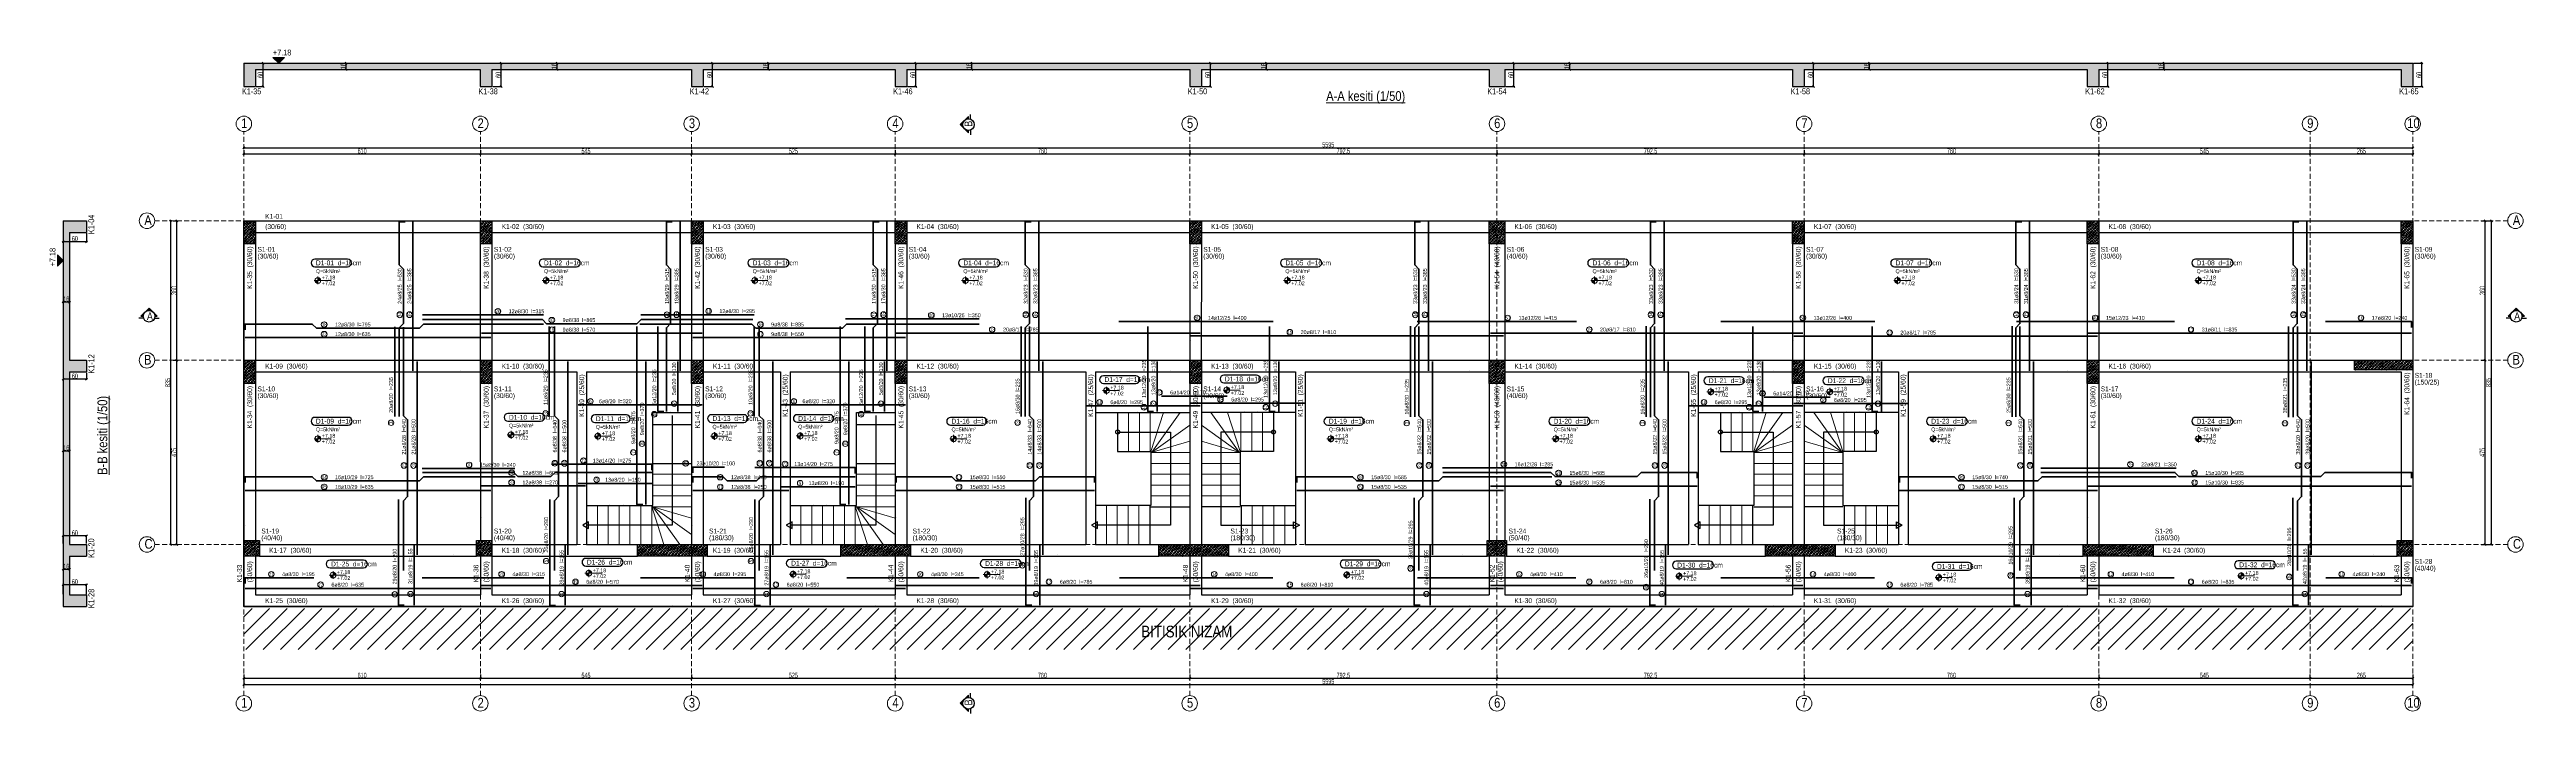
# Model space of a CAD drawing. Header units: millimetres. Extents: x 2329 to 8719, y 754 to 2467.
import ezdxf
from ezdxf.enums import TextEntityAlignment as Align

# ---------------------------------------------------------------- set-up
doc = ezdxf.new("R2010")
doc.units = ezdxf.units.MM
doc.linetypes.add('DASHED', pattern=[19.05, 12.7, -6.35])
for name, color, linetype, lineweight in [('AKS BALONU (BEYKENT)', 7, 'Continuous', 20), ('AKS CIZGISI (BEYKENT)', 252, 'DASHED', 20), ('AKS NO (BEYKENT)', 3, 'Continuous', 20), ('AKS OLCU (BEYKENT)', 200, 'Continuous', 20), ('DONATI (BEYKENT)', 4, 'Continuous', 35), ('DONATI YAZISI (BEYKENT)', 3, 'Continuous', 20), ('DOSEME ISMI (BEYKENT)', 9, 'Continuous', 20), ('DOSEME PAFTA (BEYKENT)', 3, 'Continuous', 20), ('DOSEME SINIRI (BEYKENT)', 2, 'Continuous', 30), ('KESIT (BEYKENT)', 151, 'Continuous', 25), ('KESIT ISMI (BEYKENT)', 6, 'Continuous', 20), ('KIRIS (BEYKENT)', 2, 'Continuous', 30), ('KIRIS ISMI (BEYKENT)', 40, 'Continuous', 20), ('KOLON (BEYKENT)', 3, 'Continuous', 30), ('KOLON ISMI (BEYKENT)', 91, 'Continuous', 20), ('KOT CIZGI (BEYKENT)', 120, 'Continuous', 20), ('KOT YAZI (BEYKENT)', 7, 'Continuous', 20), ('MERDIVEN (BEYKENT)', 5, 'Continuous', 20), ('MERDIVEN YAZI (BEYKENT)', 51, 'Continuous', 20), ('OLCU (BEYKENT)', 14, 'Continuous', 20), ('POZ BALON (BEYKENT)', 14, 'Continuous', 20), ('POZ NO (BEYKENT)', 2, 'Continuous', 20), ('TARAMA (BEYKENT)', 252, 'Continuous', 25), ('YAZI (BEYKENT)', 140, 'Continuous', 20)]:
    doc.layers.add(name, color=color, linetype=linetype, lineweight=lineweight)
doc.styles.add('DONATI YAZISI (BEYKENT)', font='')
doc.styles.add('DSMOLC-50', font='bahnschrift light condensed', dxfattribs={"width": 0.75, "height": 13})
doc.styles.add('KOT (BEYKENT)', font='')
doc.styles.add('stastyle', font='RomanSTA.ttf')
doc.styles.add('YAZI (BEYKENT)', font='')
doc.styles.get('DONATI YAZISI (BEYKENT)').set_extended_font_data('Bahnschrift Light Condensed')
doc.styles.get('KOT (BEYKENT)').set_extended_font_data('Bahnschrift Light Condensed')
doc.styles.get('YAZI (BEYKENT)').set_extended_font_data('Bahnschrift Light Condensed')
doc.dimstyles.new('DSMOLC-50', dxfattribs={"dimtxt": 13, "dimasz": 5, "dimexe": 2, "dimexo": 2, "dimgap": 1, "dimtad": 1, "dimdec": 1, "dimrnd": 0.5, "dimzin": 12, "dimdsep": 46, "dimtxsty": 'DSMOLC-50', "dimblk": 'OBLIQUE', "dimblk1": 'OBLIQUE', "dimblk2": 'OBLIQUE', "dimcen": 0, "dimclrt": 7, "dimadec": 0, "dimazin": 0, "dimtfac": 1, "dimtdec": 4, "dimtix": 1, "dimtmove": 2, "dimatfit": 3, "dimfxl": 1, "dimtzin": 0, "dimarcsym": 0})
pattern_1 = [(45, (1846.9926, -1409.6164), (-4.4194174, 4.4194174), []), (45, (1851.412, -1409.6164), (-4.4194174, 4.4194174), [3.125, -1.5625])]

# ---------------------------------------------------------------- blocks, each defined once
blk = doc.blocks.new('_Oblique')
at = {"color": 0, "linetype": 'ByBlock', "lineweight": -2}
blk.add_line((-0.5, -0.5), (0.5, 0.5), dxfattribs=at)
blk = doc.blocks.new('*D53')
at = {"layer": 'AKS OLCU (BEYKENT)', "color": 0, "lineweight": -2, "transparency": 16777216}
for p, q in [((2830.3, 2207.4), (2830.3, 2195.4)), ((2830.3, 2197.4), (3440.3, 2197.4)), ((3440.3, 2207.4), (3440.3, 2195.4))]:
    blk.add_line(p, q, dxfattribs=at)
at = {"layer": 'DEFPOINTS', "color": 0, "transparency": 16777216}
for p in [(2830.3, 2209.4), (3440.3, 2209.4), (3440.3, 2197.4)]:
    blk.add_point(p, dxfattribs=at)
at = {"layer": 'AKS OLCU (BEYKENT)', "color": 0, "lineweight": -2, "transparency": 16777216, "xscale": 5, "yscale": 5, "zscale": 5, "rotation": 180}
blk.add_blockref('_Oblique', (2830.3, 2197.4), dxfattribs=at)
at = {"layer": 'AKS OLCU (BEYKENT)', "color": 0, "lineweight": -2, "transparency": 16777216, "xscale": 5, "yscale": 5, "zscale": 5}
blk.add_blockref('_Oblique', (3440.3, 2197.4), dxfattribs=at)
at = {"layer": 'AKS OLCU (BEYKENT)', "color": 7, "transparency": 16777216, "insert": (3135.3, 2205), "char_height": 13, "attachment_point": 5, "style": 'DSMOLC-50'}
blk.add_mtext('610', dxfattribs=at)
blk = doc.blocks.new('*D54')
at = {"layer": 'AKS OLCU (BEYKENT)', "color": 0, "lineweight": -2, "transparency": 16777216}
for p, q in [((3440.3, 2207.4), (3440.3, 2195.4)), ((3440.3, 2197.4), (3985.3, 2197.4)), ((3985.3, 2207.4), (3985.3, 2195.4))]:
    blk.add_line(p, q, dxfattribs=at)
at = {"layer": 'DEFPOINTS', "color": 0, "transparency": 16777216}
for p in [(3440.3, 2209.4), (3985.3, 2209.4), (3985.3, 2197.4)]:
    blk.add_point(p, dxfattribs=at)
at = {"layer": 'AKS OLCU (BEYKENT)', "color": 0, "lineweight": -2, "transparency": 16777216, "xscale": 5, "yscale": 5, "zscale": 5, "rotation": 180}
blk.add_blockref('_Oblique', (3440.3, 2197.4), dxfattribs=at)
at = {"layer": 'AKS OLCU (BEYKENT)', "color": 0, "lineweight": -2, "transparency": 16777216, "xscale": 5, "yscale": 5, "zscale": 5}
blk.add_blockref('_Oblique', (3985.3, 2197.4), dxfattribs=at)
at = {"layer": 'AKS OLCU (BEYKENT)', "color": 7, "transparency": 16777216, "insert": (3712.8, 2204.9), "char_height": 13, "attachment_point": 5, "style": 'DSMOLC-50'}
blk.add_mtext('545', dxfattribs=at)
blk = doc.blocks.new('*D55')
at = {"layer": 'AKS OLCU (BEYKENT)', "color": 0, "lineweight": -2, "transparency": 16777216}
for p, q in [((3985.3, 2207.4), (3985.3, 2195.4)), ((3985.3, 2197.4), (4510.3, 2197.4)), ((4510.3, 2207.4), (4510.3, 2195.4))]:
    blk.add_line(p, q, dxfattribs=at)
at = {"layer": 'DEFPOINTS', "color": 0, "transparency": 16777216}
for p in [(3985.3, 2209.4), (4510.3, 2209.4), (4510.3, 2197.4)]:
    blk.add_point(p, dxfattribs=at)
at = {"layer": 'AKS OLCU (BEYKENT)', "color": 0, "lineweight": -2, "transparency": 16777216, "xscale": 5, "yscale": 5, "zscale": 5, "rotation": 180}
blk.add_blockref('_Oblique', (3985.3, 2197.4), dxfattribs=at)
at = {"layer": 'AKS OLCU (BEYKENT)', "color": 0, "lineweight": -2, "transparency": 16777216, "xscale": 5, "yscale": 5, "zscale": 5}
blk.add_blockref('_Oblique', (4510.3, 2197.4), dxfattribs=at)
at = {"layer": 'AKS OLCU (BEYKENT)', "color": 7, "transparency": 16777216, "insert": (4247.8, 2205), "char_height": 13, "attachment_point": 5, "style": 'DSMOLC-50'}
blk.add_mtext('525', dxfattribs=at)
blk = doc.blocks.new('*D56')
at = {"layer": 'AKS OLCU (BEYKENT)', "color": 0, "lineweight": -2, "transparency": 16777216}
for p, q in [((4510.3, 2207.4), (4510.3, 2195.4)), ((4510.3, 2197.4), (5270.3, 2197.4)), ((5270.3, 2207.4), (5270.3, 2195.4))]:
    blk.add_line(p, q, dxfattribs=at)
at = {"layer": 'DEFPOINTS', "color": 0, "transparency": 16777216}
for p in [(4510.3, 2209.4), (5270.3, 2209.4), (5270.3, 2197.4)]:
    blk.add_point(p, dxfattribs=at)
at = {"layer": 'AKS OLCU (BEYKENT)', "color": 0, "lineweight": -2, "transparency": 16777216, "xscale": 5, "yscale": 5, "zscale": 5, "rotation": 180}
blk.add_blockref('_Oblique', (4510.3, 2197.4), dxfattribs=at)
at = {"layer": 'AKS OLCU (BEYKENT)', "color": 0, "lineweight": -2, "transparency": 16777216, "xscale": 5, "yscale": 5, "zscale": 5}
blk.add_blockref('_Oblique', (5270.3, 2197.4), dxfattribs=at)
at = {"layer": 'AKS OLCU (BEYKENT)', "color": 7, "transparency": 16777216, "insert": (4890.3, 2205), "char_height": 13, "attachment_point": 5, "style": 'DSMOLC-50'}
blk.add_mtext('760', dxfattribs=at)
blk = doc.blocks.new('*D57')
at = {"layer": 'AKS OLCU (BEYKENT)', "color": 0, "lineweight": -2, "transparency": 16777216}
for p, q in [((5270.3, 2207.4), (5270.3, 2195.4)), ((5270.3, 2197.4), (6062.8, 2197.4)), ((6062.8, 2207.4), (6062.8, 2195.4))]:
    blk.add_line(p, q, dxfattribs=at)
at = {"layer": 'DEFPOINTS', "color": 0, "transparency": 16777216}
for p in [(5270.3, 2209.4), (6062.8, 2209.4), (6062.8, 2197.4)]:
    blk.add_point(p, dxfattribs=at)
at = {"layer": 'AKS OLCU (BEYKENT)', "color": 0, "lineweight": -2, "transparency": 16777216, "xscale": 5, "yscale": 5, "zscale": 5, "rotation": 180}
blk.add_blockref('_Oblique', (5270.3, 2197.4), dxfattribs=at)
at = {"layer": 'AKS OLCU (BEYKENT)', "color": 0, "lineweight": -2, "transparency": 16777216, "xscale": 5, "yscale": 5, "zscale": 5}
blk.add_blockref('_Oblique', (6062.8, 2197.4), dxfattribs=at)
at = {"layer": 'AKS OLCU (BEYKENT)', "color": 7, "transparency": 16777216, "insert": (5666.6, 2205), "char_height": 13, "attachment_point": 5, "style": 'DSMOLC-50'}
blk.add_mtext('792.5', dxfattribs=at)
blk = doc.blocks.new('*D58')
at = {"layer": 'AKS OLCU (BEYKENT)', "color": 0, "lineweight": -2, "transparency": 16777216}
for p, q in [((6062.8, 2207.4), (6062.8, 2195.4)), ((6062.8, 2197.4), (6855.3, 2197.4)), ((6855.3, 2207.4), (6855.3, 2195.4))]:
    blk.add_line(p, q, dxfattribs=at)
at = {"layer": 'DEFPOINTS', "color": 0, "transparency": 16777216}
for p in [(6062.8, 2209.4), (6855.3, 2209.4), (6855.3, 2197.4)]:
    blk.add_point(p, dxfattribs=at)
at = {"layer": 'AKS OLCU (BEYKENT)', "color": 0, "lineweight": -2, "transparency": 16777216, "xscale": 5, "yscale": 5, "zscale": 5, "rotation": 180}
blk.add_blockref('_Oblique', (6062.8, 2197.4), dxfattribs=at)
at = {"layer": 'AKS OLCU (BEYKENT)', "color": 0, "lineweight": -2, "transparency": 16777216, "xscale": 5, "yscale": 5, "zscale": 5}
blk.add_blockref('_Oblique', (6855.3, 2197.4), dxfattribs=at)
at = {"layer": 'AKS OLCU (BEYKENT)', "color": 7, "transparency": 16777216, "insert": (6459.1, 2205), "char_height": 13, "attachment_point": 5, "style": 'DSMOLC-50'}
blk.add_mtext('792.5', dxfattribs=at)
blk = doc.blocks.new('*D59')
at = {"layer": 'AKS OLCU (BEYKENT)', "color": 0, "lineweight": -2, "transparency": 16777216}
for p, q in [((6855.3, 2207.4), (6855.3, 2195.4)), ((6855.3, 2197.4), (7615.3, 2197.4)), ((7615.3, 2207.4), (7615.3, 2195.4))]:
    blk.add_line(p, q, dxfattribs=at)
at = {"layer": 'DEFPOINTS', "color": 0, "transparency": 16777216}
for p in [(6855.3, 2209.4), (7615.3, 2209.4), (7615.3, 2197.4)]:
    blk.add_point(p, dxfattribs=at)
at = {"layer": 'AKS OLCU (BEYKENT)', "color": 0, "lineweight": -2, "transparency": 16777216, "xscale": 5, "yscale": 5, "zscale": 5, "rotation": 180}
blk.add_blockref('_Oblique', (6855.3, 2197.4), dxfattribs=at)
at = {"layer": 'AKS OLCU (BEYKENT)', "color": 0, "lineweight": -2, "transparency": 16777216, "xscale": 5, "yscale": 5, "zscale": 5}
blk.add_blockref('_Oblique', (7615.3, 2197.4), dxfattribs=at)
at = {"layer": 'AKS OLCU (BEYKENT)', "color": 7, "transparency": 16777216, "insert": (7235.3, 2205), "char_height": 13, "attachment_point": 5, "style": 'DSMOLC-50'}
blk.add_mtext('760', dxfattribs=at)
blk = doc.blocks.new('*D60')
at = {"layer": 'AKS OLCU (BEYKENT)', "color": 0, "lineweight": -2, "transparency": 16777216}
for p, q in [((7615.3, 2207.4), (7615.3, 2195.4)), ((7615.3, 2197.4), (8160.3, 2197.4)), ((8160.3, 2207.4), (8160.3, 2195.4))]:
    blk.add_line(p, q, dxfattribs=at)
at = {"layer": 'DEFPOINTS', "color": 0, "transparency": 16777216}
for p in [(7615.3, 2209.4), (8160.3, 2209.4), (8160.3, 2197.4)]:
    blk.add_point(p, dxfattribs=at)
at = {"layer": 'AKS OLCU (BEYKENT)', "color": 0, "lineweight": -2, "transparency": 16777216, "xscale": 5, "yscale": 5, "zscale": 5, "rotation": 180}
blk.add_blockref('_Oblique', (7615.3, 2197.4), dxfattribs=at)
at = {"layer": 'AKS OLCU (BEYKENT)', "color": 0, "lineweight": -2, "transparency": 16777216, "xscale": 5, "yscale": 5, "zscale": 5}
blk.add_blockref('_Oblique', (8160.3, 2197.4), dxfattribs=at)
at = {"layer": 'AKS OLCU (BEYKENT)', "color": 7, "transparency": 16777216, "insert": (7887.8, 2204.9), "char_height": 13, "attachment_point": 5, "style": 'DSMOLC-50'}
blk.add_mtext('545', dxfattribs=at)
blk = doc.blocks.new('*D61')
at = {"layer": 'AKS OLCU (BEYKENT)', "color": 0, "lineweight": -2, "transparency": 16777216}
for p, q in [((8160.3, 2207.4), (8160.3, 2195.4)), ((8160.3, 2197.4), (8425.3, 2197.4)), ((8425.3, 2207.4), (8425.3, 2195.4))]:
    blk.add_line(p, q, dxfattribs=at)
at = {"layer": 'DEFPOINTS', "color": 0, "transparency": 16777216}
for p in [(8160.3, 2209.4), (8425.3, 2209.4), (8425.3, 2197.4)]:
    blk.add_point(p, dxfattribs=at)
at = {"layer": 'AKS OLCU (BEYKENT)', "color": 0, "lineweight": -2, "transparency": 16777216, "xscale": 5, "yscale": 5, "zscale": 5, "rotation": 180}
blk.add_blockref('_Oblique', (8160.3, 2197.4), dxfattribs=at)
at = {"layer": 'AKS OLCU (BEYKENT)', "color": 0, "lineweight": -2, "transparency": 16777216, "xscale": 5, "yscale": 5, "zscale": 5}
blk.add_blockref('_Oblique', (8425.3, 2197.4), dxfattribs=at)
at = {"layer": 'AKS OLCU (BEYKENT)', "color": 7, "transparency": 16777216, "insert": (8292.8, 2205), "char_height": 13, "attachment_point": 5, "style": 'DSMOLC-50'}
blk.add_mtext('265', dxfattribs=at)
blk = doc.blocks.new('*D62')
at = {"layer": 'AKS OLCU (BEYKENT)', "color": 0, "lineweight": -2, "transparency": 16777216}
for p, q in [((2830.3, 2211.4), (2830.3, 2215.4)), ((2830.3, 2213.4), (8425.3, 2213.4)), ((8425.3, 2211.4), (8425.3, 2215.4))]:
    blk.add_line(p, q, dxfattribs=at)
at = {"layer": 'DEFPOINTS', "color": 0, "transparency": 16777216}
for p in [(2830.3, 2209.4), (8425.3, 2213.4), (8425.3, 2209.4)]:
    blk.add_point(p, dxfattribs=at)
at = {"layer": 'AKS OLCU (BEYKENT)', "color": 0, "lineweight": -2, "transparency": 16777216, "xscale": 5, "yscale": 5, "zscale": 5, "rotation": 180}
blk.add_blockref('_Oblique', (2830.3, 2213.4), dxfattribs=at)
at = {"layer": 'AKS OLCU (BEYKENT)', "color": 0, "lineweight": -2, "transparency": 16777216, "xscale": 5, "yscale": 5, "zscale": 5}
blk.add_blockref('_Oblique', (8425.3, 2213.4), dxfattribs=at)
at = {"layer": 'AKS OLCU (BEYKENT)', "color": 7, "transparency": 16777216, "insert": (5627.8, 2221), "char_height": 13, "attachment_point": 5, "style": 'DSMOLC-50'}
blk.add_mtext('5595', dxfattribs=at)
blk = doc.blocks.new('*D63')
at = {"layer": 'AKS OLCU (BEYKENT)', "color": 0, "lineweight": -2, "transparency": 16777216}
for p, q in [((2830.3, 855), (2830.3, 843)), ((2830.3, 845), (3440.3, 845)), ((3440.3, 855), (3440.3, 843))]:
    blk.add_line(p, q, dxfattribs=at)
at = {"layer": 'DEFPOINTS', "color": 0, "transparency": 16777216}
for p in [(2830.3, 857), (3440.3, 857), (3440.3, 845)]:
    blk.add_point(p, dxfattribs=at)
at = {"layer": 'AKS OLCU (BEYKENT)', "color": 0, "lineweight": -2, "transparency": 16777216, "xscale": 5, "yscale": 5, "zscale": 5, "rotation": 180}
blk.add_blockref('_Oblique', (2830.3, 845), dxfattribs=at)
at = {"layer": 'AKS OLCU (BEYKENT)', "color": 0, "lineweight": -2, "transparency": 16777216, "xscale": 5, "yscale": 5, "zscale": 5}
blk.add_blockref('_Oblique', (3440.3, 845), dxfattribs=at)
at = {"layer": 'AKS OLCU (BEYKENT)', "color": 7, "transparency": 16777216, "insert": (3135.3, 852.6), "char_height": 13, "attachment_point": 5, "style": 'DSMOLC-50'}
blk.add_mtext('610', dxfattribs=at)
blk = doc.blocks.new('*D64')
at = {"layer": 'AKS OLCU (BEYKENT)', "color": 0, "lineweight": -2, "transparency": 16777216}
for p, q in [((3440.3, 855), (3440.3, 843)), ((3440.3, 845), (3985.3, 845)), ((3985.3, 855), (3985.3, 843))]:
    blk.add_line(p, q, dxfattribs=at)
at = {"layer": 'DEFPOINTS', "color": 0, "transparency": 16777216}
for p in [(3440.3, 857), (3985.3, 857), (3985.3, 845)]:
    blk.add_point(p, dxfattribs=at)
at = {"layer": 'AKS OLCU (BEYKENT)', "color": 0, "lineweight": -2, "transparency": 16777216, "xscale": 5, "yscale": 5, "zscale": 5, "rotation": 180}
blk.add_blockref('_Oblique', (3440.3, 845), dxfattribs=at)
at = {"layer": 'AKS OLCU (BEYKENT)', "color": 0, "lineweight": -2, "transparency": 16777216, "xscale": 5, "yscale": 5, "zscale": 5}
blk.add_blockref('_Oblique', (3985.3, 845), dxfattribs=at)
at = {"layer": 'AKS OLCU (BEYKENT)', "color": 7, "transparency": 16777216, "insert": (3712.8, 852.5), "char_height": 13, "attachment_point": 5, "style": 'DSMOLC-50'}
blk.add_mtext('545', dxfattribs=at)
blk = doc.blocks.new('*D65')
at = {"layer": 'AKS OLCU (BEYKENT)', "color": 0, "lineweight": -2, "transparency": 16777216}
for p, q in [((3985.3, 855), (3985.3, 843)), ((3985.3, 845), (4510.3, 845)), ((4510.3, 855), (4510.3, 843))]:
    blk.add_line(p, q, dxfattribs=at)
at = {"layer": 'DEFPOINTS', "color": 0, "transparency": 16777216}
for p in [(3985.3, 857), (4510.3, 857), (4510.3, 845)]:
    blk.add_point(p, dxfattribs=at)
at = {"layer": 'AKS OLCU (BEYKENT)', "color": 0, "lineweight": -2, "transparency": 16777216, "xscale": 5, "yscale": 5, "zscale": 5, "rotation": 180}
blk.add_blockref('_Oblique', (3985.3, 845), dxfattribs=at)
at = {"layer": 'AKS OLCU (BEYKENT)', "color": 0, "lineweight": -2, "transparency": 16777216, "xscale": 5, "yscale": 5, "zscale": 5}
blk.add_blockref('_Oblique', (4510.3, 845), dxfattribs=at)
at = {"layer": 'AKS OLCU (BEYKENT)', "color": 7, "transparency": 16777216, "insert": (4247.8, 852.6), "char_height": 13, "attachment_point": 5, "style": 'DSMOLC-50'}
blk.add_mtext('525', dxfattribs=at)
blk = doc.blocks.new('*D66')
at = {"layer": 'AKS OLCU (BEYKENT)', "color": 0, "lineweight": -2, "transparency": 16777216}
for p, q in [((4510.3, 855), (4510.3, 843)), ((4510.3, 845), (5270.3, 845)), ((5270.3, 855), (5270.3, 843))]:
    blk.add_line(p, q, dxfattribs=at)
at = {"layer": 'DEFPOINTS', "color": 0, "transparency": 16777216}
for p in [(4510.3, 857), (5270.3, 857), (5270.3, 845)]:
    blk.add_point(p, dxfattribs=at)
at = {"layer": 'AKS OLCU (BEYKENT)', "color": 0, "lineweight": -2, "transparency": 16777216, "xscale": 5, "yscale": 5, "zscale": 5, "rotation": 180}
blk.add_blockref('_Oblique', (4510.3, 845), dxfattribs=at)
at = {"layer": 'AKS OLCU (BEYKENT)', "color": 0, "lineweight": -2, "transparency": 16777216, "xscale": 5, "yscale": 5, "zscale": 5}
blk.add_blockref('_Oblique', (5270.3, 845), dxfattribs=at)
at = {"layer": 'AKS OLCU (BEYKENT)', "color": 7, "transparency": 16777216, "insert": (4890.3, 852.6), "char_height": 13, "attachment_point": 5, "style": 'DSMOLC-50'}
blk.add_mtext('760', dxfattribs=at)
blk = doc.blocks.new('*D67')
at = {"layer": 'AKS OLCU (BEYKENT)', "color": 0, "lineweight": -2, "transparency": 16777216}
for p, q in [((5270.3, 855), (5270.3, 843)), ((5270.3, 845), (6062.8, 845)), ((6062.8, 855), (6062.8, 843))]:
    blk.add_line(p, q, dxfattribs=at)
at = {"layer": 'DEFPOINTS', "color": 0, "transparency": 16777216}
for p in [(5270.3, 857), (6062.8, 857), (6062.8, 845)]:
    blk.add_point(p, dxfattribs=at)
at = {"layer": 'AKS OLCU (BEYKENT)', "color": 0, "lineweight": -2, "transparency": 16777216, "xscale": 5, "yscale": 5, "zscale": 5, "rotation": 180}
blk.add_blockref('_Oblique', (5270.3, 845), dxfattribs=at)
at = {"layer": 'AKS OLCU (BEYKENT)', "color": 0, "lineweight": -2, "transparency": 16777216, "xscale": 5, "yscale": 5, "zscale": 5}
blk.add_blockref('_Oblique', (6062.8, 845), dxfattribs=at)
at = {"layer": 'AKS OLCU (BEYKENT)', "color": 7, "transparency": 16777216, "insert": (5666.6, 852.6), "char_height": 13, "attachment_point": 5, "style": 'DSMOLC-50'}
blk.add_mtext('792.5', dxfattribs=at)
blk = doc.blocks.new('*D68')
at = {"layer": 'AKS OLCU (BEYKENT)', "color": 0, "lineweight": -2, "transparency": 16777216}
for p, q in [((6062.8, 855), (6062.8, 843)), ((6062.8, 845), (6855.3, 845)), ((6855.3, 855), (6855.3, 843))]:
    blk.add_line(p, q, dxfattribs=at)
at = {"layer": 'DEFPOINTS', "color": 0, "transparency": 16777216}
for p in [(6062.8, 857), (6855.3, 857), (6855.3, 845)]:
    blk.add_point(p, dxfattribs=at)
at = {"layer": 'AKS OLCU (BEYKENT)', "color": 0, "lineweight": -2, "transparency": 16777216, "xscale": 5, "yscale": 5, "zscale": 5, "rotation": 180}
blk.add_blockref('_Oblique', (6062.8, 845), dxfattribs=at)
at = {"layer": 'AKS OLCU (BEYKENT)', "color": 0, "lineweight": -2, "transparency": 16777216, "xscale": 5, "yscale": 5, "zscale": 5}
blk.add_blockref('_Oblique', (6855.3, 845), dxfattribs=at)
at = {"layer": 'AKS OLCU (BEYKENT)', "color": 7, "transparency": 16777216, "insert": (6459.1, 852.6), "char_height": 13, "attachment_point": 5, "style": 'DSMOLC-50'}
blk.add_mtext('792.5', dxfattribs=at)
blk = doc.blocks.new('*D69')
at = {"layer": 'AKS OLCU (BEYKENT)', "color": 0, "lineweight": -2, "transparency": 16777216}
for p, q in [((6855.3, 855), (6855.3, 843)), ((6855.3, 845), (7615.3, 845)), ((7615.3, 855), (7615.3, 843))]:
    blk.add_line(p, q, dxfattribs=at)
at = {"layer": 'DEFPOINTS', "color": 0, "transparency": 16777216}
for p in [(6855.3, 857), (7615.3, 857), (7615.3, 845)]:
    blk.add_point(p, dxfattribs=at)
at = {"layer": 'AKS OLCU (BEYKENT)', "color": 0, "lineweight": -2, "transparency": 16777216, "xscale": 5, "yscale": 5, "zscale": 5, "rotation": 180}
blk.add_blockref('_Oblique', (6855.3, 845), dxfattribs=at)
at = {"layer": 'AKS OLCU (BEYKENT)', "color": 0, "lineweight": -2, "transparency": 16777216, "xscale": 5, "yscale": 5, "zscale": 5}
blk.add_blockref('_Oblique', (7615.3, 845), dxfattribs=at)
at = {"layer": 'AKS OLCU (BEYKENT)', "color": 7, "transparency": 16777216, "insert": (7235.3, 852.6), "char_height": 13, "attachment_point": 5, "style": 'DSMOLC-50'}
blk.add_mtext('760', dxfattribs=at)
blk = doc.blocks.new('*D70')
at = {"layer": 'AKS OLCU (BEYKENT)', "color": 0, "lineweight": -2, "transparency": 16777216}
for p, q in [((7615.3, 855), (7615.3, 843)), ((7615.3, 845), (8160.3, 845)), ((8160.3, 855), (8160.3, 843))]:
    blk.add_line(p, q, dxfattribs=at)
at = {"layer": 'DEFPOINTS', "color": 0, "transparency": 16777216}
for p in [(7615.3, 857), (8160.3, 857), (8160.3, 845)]:
    blk.add_point(p, dxfattribs=at)
at = {"layer": 'AKS OLCU (BEYKENT)', "color": 0, "lineweight": -2, "transparency": 16777216, "xscale": 5, "yscale": 5, "zscale": 5, "rotation": 180}
blk.add_blockref('_Oblique', (7615.3, 845), dxfattribs=at)
at = {"layer": 'AKS OLCU (BEYKENT)', "color": 0, "lineweight": -2, "transparency": 16777216, "xscale": 5, "yscale": 5, "zscale": 5}
blk.add_blockref('_Oblique', (8160.3, 845), dxfattribs=at)
at = {"layer": 'AKS OLCU (BEYKENT)', "color": 7, "transparency": 16777216, "insert": (7887.8, 852.5), "char_height": 13, "attachment_point": 5, "style": 'DSMOLC-50'}
blk.add_mtext('545', dxfattribs=at)
blk = doc.blocks.new('*D71')
at = {"layer": 'AKS OLCU (BEYKENT)', "color": 0, "lineweight": -2, "transparency": 16777216}
for p, q in [((8160.3, 855), (8160.3, 843)), ((8160.3, 845), (8425.3, 845)), ((8425.3, 855), (8425.3, 843))]:
    blk.add_line(p, q, dxfattribs=at)
at = {"layer": 'DEFPOINTS', "color": 0, "transparency": 16777216}
for p in [(8160.3, 857), (8425.3, 857), (8425.3, 845)]:
    blk.add_point(p, dxfattribs=at)
at = {"layer": 'AKS OLCU (BEYKENT)', "color": 0, "lineweight": -2, "transparency": 16777216, "xscale": 5, "yscale": 5, "zscale": 5, "rotation": 180}
blk.add_blockref('_Oblique', (8160.3, 845), dxfattribs=at)
at = {"layer": 'AKS OLCU (BEYKENT)', "color": 0, "lineweight": -2, "transparency": 16777216, "xscale": 5, "yscale": 5, "zscale": 5}
blk.add_blockref('_Oblique', (8425.3, 845), dxfattribs=at)
at = {"layer": 'AKS OLCU (BEYKENT)', "color": 7, "transparency": 16777216, "insert": (8292.8, 852.6), "char_height": 13, "attachment_point": 5, "style": 'DSMOLC-50'}
blk.add_mtext('265', dxfattribs=at)
blk = doc.blocks.new('*D72')
at = {"layer": 'AKS OLCU (BEYKENT)', "color": 0, "lineweight": -2, "transparency": 16777216}
for p, q in [((2830.3, 855), (2830.3, 827)), ((8425.3, 855), (8425.3, 827)), ((2830.3, 829), (8425.3, 829))]:
    blk.add_line(p, q, dxfattribs=at)
at = {"layer": 'DEFPOINTS', "color": 0, "transparency": 16777216}
for p in [(2830.3, 857), (8425.3, 857), (8425.3, 829)]:
    blk.add_point(p, dxfattribs=at)
at = {"layer": 'AKS OLCU (BEYKENT)', "color": 0, "lineweight": -2, "transparency": 16777216, "xscale": 5, "yscale": 5, "zscale": 5, "rotation": 180}
blk.add_blockref('_Oblique', (2830.3, 829), dxfattribs=at)
at = {"layer": 'AKS OLCU (BEYKENT)', "color": 0, "lineweight": -2, "transparency": 16777216, "xscale": 5, "yscale": 5, "zscale": 5}
blk.add_blockref('_Oblique', (8425.3, 829), dxfattribs=at)
at = {"layer": 'AKS OLCU (BEYKENT)', "color": 7, "transparency": 16777216, "insert": (5627.8, 836.6), "char_height": 13, "attachment_point": 5, "style": 'DSMOLC-50'}
blk.add_mtext('5595', dxfattribs=at)
blk = doc.blocks.new('*D73')
at = {"layer": 'AKS OLCU (BEYKENT)', "color": 0, "lineweight": -2, "transparency": 16777216}
for p, q in [((8602.3, 1665.2), (8614.3, 1665.2)), ((8612.3, 1190.2), (8612.3, 1665.2)), ((8602.3, 1190.2), (8614.3, 1190.2))]:
    blk.add_line(p, q, dxfattribs=at)
at = {"layer": 'DEFPOINTS', "color": 0, "transparency": 16777216}
for p in [(8600.3, 1665.2), (8612.3, 1665.2), (8600.3, 1190.2)]:
    blk.add_point(p, dxfattribs=at)
at = {"layer": 'AKS OLCU (BEYKENT)', "color": 0, "lineweight": -2, "transparency": 16777216, "xscale": 5, "yscale": 5, "zscale": 5}
for p, rotation in [((8612.3, 1665.2), 90), ((8612.3, 1190.2), 270)]:
    blk.add_blockref('_Oblique', p, dxfattribs=dict(at, rotation=rotation))
at = {"layer": 'AKS OLCU (BEYKENT)', "color": 7, "transparency": 16777216, "insert": (8604.8, 1427.7), "char_height": 13, "attachment_point": 5, "rotation": 90, "style": 'DSMOLC-50'}
blk.add_mtext('475', dxfattribs=at)
blk = doc.blocks.new('*D74')
at = {"layer": 'AKS OLCU (BEYKENT)', "color": 0, "lineweight": -2, "transparency": 16777216}
for p, q in [((8602.3, 2025.2), (8614.3, 2025.2)), ((8612.3, 1665.2), (8612.3, 2025.2)), ((8602.3, 1665.2), (8614.3, 1665.2))]:
    blk.add_line(p, q, dxfattribs=at)
at = {"layer": 'DEFPOINTS', "color": 0, "transparency": 16777216}
for p in [(8600.3, 2025.2), (8612.3, 2025.2), (8600.3, 1665.2)]:
    blk.add_point(p, dxfattribs=at)
at = {"layer": 'AKS OLCU (BEYKENT)', "color": 0, "lineweight": -2, "transparency": 16777216, "xscale": 5, "yscale": 5, "zscale": 5}
for p, rotation in [((8612.3, 2025.2), 90), ((8612.3, 1665.2), 270)]:
    blk.add_blockref('_Oblique', p, dxfattribs=dict(at, rotation=rotation))
at = {"layer": 'AKS OLCU (BEYKENT)', "color": 7, "transparency": 16777216, "insert": (8604.7, 1845.2), "char_height": 13, "attachment_point": 5, "rotation": 90, "style": 'DSMOLC-50'}
blk.add_mtext('360', dxfattribs=at)
blk = doc.blocks.new('*D75')
at = {"layer": 'AKS OLCU (BEYKENT)', "color": 0, "lineweight": -2, "transparency": 16777216}
for p, q in [((8602.3, 2025.2), (8630.3, 2025.2)), ((8628.3, 1190.2), (8628.3, 2025.2)), ((8602.3, 1190.2), (8630.3, 1190.2))]:
    blk.add_line(p, q, dxfattribs=at)
at = {"layer": 'DEFPOINTS', "color": 0, "transparency": 16777216}
for p in [(8600.3, 2025.2), (8628.3, 2025.2), (8600.3, 1190.2)]:
    blk.add_point(p, dxfattribs=at)
at = {"layer": 'AKS OLCU (BEYKENT)', "color": 0, "lineweight": -2, "transparency": 16777216, "xscale": 5, "yscale": 5, "zscale": 5}
for p, rotation in [((8628.3, 2025.2), 90), ((8628.3, 1190.2), 270)]:
    blk.add_blockref('_Oblique', p, dxfattribs=dict(at, rotation=rotation))
at = {"layer": 'AKS OLCU (BEYKENT)', "color": 7, "transparency": 16777216, "insert": (8620.7, 1607.7), "char_height": 13, "attachment_point": 5, "rotation": 90, "style": 'DSMOLC-50'}
blk.add_mtext('835', dxfattribs=at)
blk = doc.blocks.new('*D76')
at = {"layer": 'AKS OLCU (BEYKENT)', "color": 0, "lineweight": -2, "transparency": 16777216}
for p, q in [((2647.5, 1665.2), (2659.5, 1665.2)), ((2657.5, 1190.2), (2657.5, 1665.2)), ((2647.5, 1190.2), (2659.5, 1190.2))]:
    blk.add_line(p, q, dxfattribs=at)
at = {"layer": 'DEFPOINTS', "color": 0, "transparency": 16777216}
for p in [(2645.5, 1665.2), (2657.5, 1665.2), (2645.5, 1190.2)]:
    blk.add_point(p, dxfattribs=at)
at = {"layer": 'AKS OLCU (BEYKENT)', "color": 0, "lineweight": -2, "transparency": 16777216, "xscale": 5, "yscale": 5, "zscale": 5}
for p, rotation in [((2657.5, 1665.2), 90), ((2657.5, 1190.2), 270)]:
    blk.add_blockref('_Oblique', p, dxfattribs=dict(at, rotation=rotation))
at = {"layer": 'AKS OLCU (BEYKENT)', "color": 7, "transparency": 16777216, "insert": (2649.9, 1427.7), "char_height": 13, "attachment_point": 5, "rotation": 90, "style": 'DSMOLC-50'}
blk.add_mtext('475', dxfattribs=at)
blk = doc.blocks.new('*D77')
at = {"layer": 'AKS OLCU (BEYKENT)', "color": 0, "lineweight": -2, "transparency": 16777216}
for p, q in [((2647.5, 2025.2), (2659.5, 2025.2)), ((2657.5, 1665.2), (2657.5, 2025.2)), ((2647.5, 1665.2), (2659.5, 1665.2))]:
    blk.add_line(p, q, dxfattribs=at)
at = {"layer": 'DEFPOINTS', "color": 0, "transparency": 16777216}
for p in [(2645.5, 2025.2), (2657.5, 2025.2), (2645.5, 1665.2)]:
    blk.add_point(p, dxfattribs=at)
at = {"layer": 'AKS OLCU (BEYKENT)', "color": 0, "lineweight": -2, "transparency": 16777216, "xscale": 5, "yscale": 5, "zscale": 5}
for p, rotation in [((2657.5, 2025.2), 90), ((2657.5, 1665.2), 270)]:
    blk.add_blockref('_Oblique', p, dxfattribs=dict(at, rotation=rotation))
at = {"layer": 'AKS OLCU (BEYKENT)', "color": 7, "transparency": 16777216, "insert": (2649.9, 1845.2), "char_height": 13, "attachment_point": 5, "rotation": 90, "style": 'DSMOLC-50'}
blk.add_mtext('360', dxfattribs=at)
blk = doc.blocks.new('*D78')
at = {"layer": 'AKS OLCU (BEYKENT)', "color": 0, "lineweight": -2, "transparency": 16777216}
for p, q in [((2643.5, 2025.2), (2639.5, 2025.2)), ((2641.5, 1190.2), (2641.5, 2025.2)), ((2643.5, 1190.2), (2639.5, 1190.2))]:
    blk.add_line(p, q, dxfattribs=at)
at = {"layer": 'DEFPOINTS', "color": 0, "transparency": 16777216}
for p in [(2641.5, 2025.2), (2645.5, 2025.2), (2645.5, 1190.2)]:
    blk.add_point(p, dxfattribs=at)
at = {"layer": 'AKS OLCU (BEYKENT)', "color": 0, "lineweight": -2, "transparency": 16777216, "xscale": 5, "yscale": 5, "zscale": 5}
for p, rotation in [((2641.5, 2025.2), 90), ((2641.5, 1190.2), 270)]:
    blk.add_blockref('_Oblique', p, dxfattribs=dict(at, rotation=rotation))
at = {"layer": 'AKS OLCU (BEYKENT)', "color": 7, "transparency": 16777216, "insert": (2633.9, 1607.7), "char_height": 13, "attachment_point": 5, "rotation": 90, "style": 'DSMOLC-50'}
blk.add_mtext('835', dxfattribs=at)
blk = doc.blocks.new('*D79')
at = {"layer": 'DEFPOINTS', "color": 0, "transparency": 16777216}
for p in [(2860.3, 2431.6), (2880.1, 2431.6), (2860.3, 2371.6)]:
    blk.add_point(p, dxfattribs=at)
at = {"layer": 'OLCU (BEYKENT)', "color": 0, "lineweight": -2, "transparency": 16777216}
for p, q in [((2862.3, 2431.6), (2882.1, 2431.6)), ((2880.1, 2371.6), (2880.1, 2431.6)), ((2862.3, 2371.6), (2882.1, 2371.6))]:
    blk.add_line(p, q, dxfattribs=at)
at = {"layer": 'OLCU (BEYKENT)', "color": 0, "lineweight": -2, "transparency": 16777216, "xscale": 5, "yscale": 5, "zscale": 5}
for p, rotation in [((2880.1, 2431.6), 90), ((2880.1, 2371.6), 270)]:
    blk.add_blockref('_Oblique', p, dxfattribs=dict(at, rotation=rotation))
at = {"layer": 'OLCU (BEYKENT)', "color": 7, "lineweight": -3, "transparency": 16777216, "insert": (2872.5, 2401.6), "char_height": 13, "attachment_point": 5, "rotation": 90, "style": 'DSMOLC-50'}
blk.add_mtext('60', dxfattribs=at)
blk = doc.blocks.new('*D80')
at = {"layer": 'DEFPOINTS', "color": 0, "transparency": 16777216}
for p in [(3076.6, 2431.6), (3094.3, 2431.6), (3076.6, 2415.6)]:
    blk.add_point(p, dxfattribs=at)
at = {"layer": 'OLCU (BEYKENT)', "color": 0, "lineweight": -2, "transparency": 16777216}
for p, q in [((3078.6, 2431.6), (3096.3, 2431.6)), ((3094.3, 2415.6), (3094.3, 2431.6)), ((3078.6, 2415.6), (3096.3, 2415.6))]:
    blk.add_line(p, q, dxfattribs=at)
at = {"layer": 'OLCU (BEYKENT)', "color": 0, "lineweight": -2, "transparency": 16777216, "xscale": 5, "yscale": 5, "zscale": 5}
for p, rotation in [((3094.3, 2431.6), 90), ((3094.3, 2415.6), 270)]:
    blk.add_blockref('_Oblique', p, dxfattribs=dict(at, rotation=rotation))
at = {"layer": 'OLCU (BEYKENT)', "color": 7, "lineweight": -3, "transparency": 16777216, "insert": (3086.8, 2423.6), "char_height": 13, "attachment_point": 5, "rotation": 90, "style": 'DSMOLC-50'}
blk.add_mtext('16', dxfattribs=at)
blk = doc.blocks.new('*D81')
at = {"layer": 'DEFPOINTS', "color": 0, "transparency": 16777216}
for p in [(3470.3, 2431.6), (3494, 2431.6), (3470.3, 2371.6)]:
    blk.add_point(p, dxfattribs=at)
at = {"layer": 'OLCU (BEYKENT)', "color": 0, "lineweight": -2, "transparency": 16777216}
for p, q in [((3472.3, 2431.6), (3496, 2431.6)), ((3494, 2371.6), (3494, 2431.6)), ((3472.3, 2371.6), (3496, 2371.6))]:
    blk.add_line(p, q, dxfattribs=at)
at = {"layer": 'OLCU (BEYKENT)', "color": 0, "lineweight": -2, "transparency": 16777216, "xscale": 5, "yscale": 5, "zscale": 5}
for p, rotation in [((3494, 2431.6), 90), ((3494, 2371.6), 270)]:
    blk.add_blockref('_Oblique', p, dxfattribs=dict(at, rotation=rotation))
at = {"layer": 'OLCU (BEYKENT)', "color": 7, "lineweight": -3, "transparency": 16777216, "insert": (3486.4, 2401.6), "char_height": 13, "attachment_point": 5, "rotation": 90, "style": 'DSMOLC-50'}
blk.add_mtext('60', dxfattribs=at)
blk = doc.blocks.new('*D82')
at = {"layer": 'DEFPOINTS', "color": 0, "transparency": 16777216}
for p in [(3616.6, 2431.6), (3638.6, 2431.6), (3616.6, 2415.6)]:
    blk.add_point(p, dxfattribs=at)
at = {"layer": 'OLCU (BEYKENT)', "color": 0, "lineweight": -2, "transparency": 16777216}
for p, q in [((3618.6, 2431.6), (3640.6, 2431.6)), ((3638.6, 2415.6), (3638.6, 2431.6)), ((3618.6, 2415.6), (3640.6, 2415.6))]:
    blk.add_line(p, q, dxfattribs=at)
at = {"layer": 'OLCU (BEYKENT)', "color": 0, "lineweight": -2, "transparency": 16777216, "xscale": 5, "yscale": 5, "zscale": 5}
for p, rotation in [((3638.6, 2431.6), 90), ((3638.6, 2415.6), 270)]:
    blk.add_blockref('_Oblique', p, dxfattribs=dict(at, rotation=rotation))
at = {"layer": 'OLCU (BEYKENT)', "color": 7, "lineweight": -3, "transparency": 16777216, "insert": (3631, 2423.6), "char_height": 13, "attachment_point": 5, "rotation": 90, "style": 'DSMOLC-50'}
blk.add_mtext('16', dxfattribs=at)
blk = doc.blocks.new('*D83')
at = {"layer": 'DEFPOINTS', "color": 0, "transparency": 16777216}
for p in [(4015.3, 2431.6), (4039, 2431.6), (4015.3, 2371.6)]:
    blk.add_point(p, dxfattribs=at)
at = {"layer": 'OLCU (BEYKENT)', "color": 0, "lineweight": -2, "transparency": 16777216}
for p, q in [((4017.3, 2431.6), (4041, 2431.6)), ((4039, 2371.6), (4039, 2431.6)), ((4017.3, 2371.6), (4041, 2371.6))]:
    blk.add_line(p, q, dxfattribs=at)
at = {"layer": 'OLCU (BEYKENT)', "color": 0, "lineweight": -2, "transparency": 16777216, "xscale": 5, "yscale": 5, "zscale": 5}
for p, rotation in [((4039, 2431.6), 90), ((4039, 2371.6), 270)]:
    blk.add_blockref('_Oblique', p, dxfattribs=dict(at, rotation=rotation))
at = {"layer": 'OLCU (BEYKENT)', "color": 7, "lineweight": -3, "transparency": 16777216, "insert": (4031.4, 2401.6), "char_height": 13, "attachment_point": 5, "rotation": 90, "style": 'DSMOLC-50'}
blk.add_mtext('60', dxfattribs=at)
blk = doc.blocks.new('*D84')
at = {"layer": 'DEFPOINTS', "color": 0, "transparency": 16777216}
for p in [(4161.6, 2431.6), (4183.6, 2431.6), (4161.6, 2415.6)]:
    blk.add_point(p, dxfattribs=at)
at = {"layer": 'OLCU (BEYKENT)', "color": 0, "lineweight": -2, "transparency": 16777216}
for p, q in [((4163.6, 2431.6), (4185.6, 2431.6)), ((4183.6, 2415.6), (4183.6, 2431.6)), ((4163.6, 2415.6), (4185.6, 2415.6))]:
    blk.add_line(p, q, dxfattribs=at)
at = {"layer": 'OLCU (BEYKENT)', "color": 0, "lineweight": -2, "transparency": 16777216, "xscale": 5, "yscale": 5, "zscale": 5}
for p, rotation in [((4183.6, 2431.6), 90), ((4183.6, 2415.6), 270)]:
    blk.add_blockref('_Oblique', p, dxfattribs=dict(at, rotation=rotation))
at = {"layer": 'OLCU (BEYKENT)', "color": 7, "lineweight": -3, "transparency": 16777216, "insert": (4176, 2423.6), "char_height": 13, "attachment_point": 5, "rotation": 90, "style": 'DSMOLC-50'}
blk.add_mtext('16', dxfattribs=at)
blk = doc.blocks.new('*D85')
at = {"layer": 'DEFPOINTS', "color": 0, "transparency": 16777216}
for p in [(4540.3, 2431.6), (4564, 2431.6), (4540.3, 2371.6)]:
    blk.add_point(p, dxfattribs=at)
at = {"layer": 'OLCU (BEYKENT)', "color": 0, "lineweight": -2, "transparency": 16777216}
for p, q in [((4542.3, 2431.6), (4566, 2431.6)), ((4564, 2371.6), (4564, 2431.6)), ((4542.3, 2371.6), (4566, 2371.6))]:
    blk.add_line(p, q, dxfattribs=at)
at = {"layer": 'OLCU (BEYKENT)', "color": 0, "lineweight": -2, "transparency": 16777216, "xscale": 5, "yscale": 5, "zscale": 5}
for p, rotation in [((4564, 2431.6), 90), ((4564, 2371.6), 270)]:
    blk.add_blockref('_Oblique', p, dxfattribs=dict(at, rotation=rotation))
at = {"layer": 'OLCU (BEYKENT)', "color": 7, "lineweight": -3, "transparency": 16777216, "insert": (4556.4, 2401.6), "char_height": 13, "attachment_point": 5, "rotation": 90, "style": 'DSMOLC-50'}
blk.add_mtext('60', dxfattribs=at)
blk = doc.blocks.new('*D86')
at = {"layer": 'DEFPOINTS', "color": 0, "transparency": 16777216}
for p in [(4686.6, 2431.6), (4708.6, 2431.6), (4686.6, 2415.6)]:
    blk.add_point(p, dxfattribs=at)
at = {"layer": 'OLCU (BEYKENT)', "color": 0, "lineweight": -2, "transparency": 16777216}
for p, q in [((4688.6, 2431.6), (4710.6, 2431.6)), ((4708.6, 2415.6), (4708.6, 2431.6)), ((4688.6, 2415.6), (4710.6, 2415.6))]:
    blk.add_line(p, q, dxfattribs=at)
at = {"layer": 'OLCU (BEYKENT)', "color": 0, "lineweight": -2, "transparency": 16777216, "xscale": 5, "yscale": 5, "zscale": 5}
for p, rotation in [((4708.6, 2431.6), 90), ((4708.6, 2415.6), 270)]:
    blk.add_blockref('_Oblique', p, dxfattribs=dict(at, rotation=rotation))
at = {"layer": 'OLCU (BEYKENT)', "color": 7, "lineweight": -3, "transparency": 16777216, "insert": (4701, 2423.6), "char_height": 13, "attachment_point": 5, "rotation": 90, "style": 'DSMOLC-50'}
blk.add_mtext('16', dxfattribs=at)
blk = doc.blocks.new('*D87')
at = {"layer": 'DEFPOINTS', "color": 0, "transparency": 16777216}
for p in [(5300.3, 2431.6), (5324, 2431.6), (5300.3, 2371.6)]:
    blk.add_point(p, dxfattribs=at)
at = {"layer": 'OLCU (BEYKENT)', "color": 0, "lineweight": -2, "transparency": 16777216}
for p, q in [((5302.3, 2431.6), (5326, 2431.6)), ((5324, 2371.6), (5324, 2431.6)), ((5302.3, 2371.6), (5326, 2371.6))]:
    blk.add_line(p, q, dxfattribs=at)
at = {"layer": 'OLCU (BEYKENT)', "color": 0, "lineweight": -2, "transparency": 16777216, "xscale": 5, "yscale": 5, "zscale": 5}
for p, rotation in [((5324, 2431.6), 90), ((5324, 2371.6), 270)]:
    blk.add_blockref('_Oblique', p, dxfattribs=dict(at, rotation=rotation))
at = {"layer": 'OLCU (BEYKENT)', "color": 7, "lineweight": -3, "transparency": 16777216, "insert": (5316.4, 2401.6), "char_height": 13, "attachment_point": 5, "rotation": 90, "style": 'DSMOLC-50'}
blk.add_mtext('60', dxfattribs=at)
blk = doc.blocks.new('*D88')
at = {"layer": 'DEFPOINTS', "color": 0, "transparency": 16777216}
for p in [(5446.6, 2431.6), (5468.6, 2431.6), (5446.6, 2415.6)]:
    blk.add_point(p, dxfattribs=at)
at = {"layer": 'OLCU (BEYKENT)', "color": 0, "lineweight": -2, "transparency": 16777216}
for p, q in [((5448.6, 2431.6), (5470.6, 2431.6)), ((5468.6, 2415.6), (5468.6, 2431.6)), ((5448.6, 2415.6), (5470.6, 2415.6))]:
    blk.add_line(p, q, dxfattribs=at)
at = {"layer": 'OLCU (BEYKENT)', "color": 0, "lineweight": -2, "transparency": 16777216, "xscale": 5, "yscale": 5, "zscale": 5}
for p, rotation in [((5468.6, 2431.6), 90), ((5468.6, 2415.6), 270)]:
    blk.add_blockref('_Oblique', p, dxfattribs=dict(at, rotation=rotation))
at = {"layer": 'OLCU (BEYKENT)', "color": 7, "lineweight": -3, "transparency": 16777216, "insert": (5461, 2423.6), "char_height": 13, "attachment_point": 5, "rotation": 90, "style": 'DSMOLC-50'}
blk.add_mtext('16', dxfattribs=at)
blk = doc.blocks.new('*D89')
at = {"layer": 'DEFPOINTS', "color": 0, "transparency": 16777216}
for p in [(6082.8, 2431.6), (6106.6, 2431.6), (6082.8, 2371.6)]:
    blk.add_point(p, dxfattribs=at)
at = {"layer": 'OLCU (BEYKENT)', "color": 0, "lineweight": -2, "transparency": 16777216}
for p, q in [((6084.8, 2431.6), (6108.6, 2431.6)), ((6106.6, 2371.6), (6106.6, 2431.6)), ((6084.8, 2371.6), (6108.6, 2371.6))]:
    blk.add_line(p, q, dxfattribs=at)
at = {"layer": 'OLCU (BEYKENT)', "color": 0, "lineweight": -2, "transparency": 16777216, "xscale": 5, "yscale": 5, "zscale": 5}
for p, rotation in [((6106.6, 2431.6), 90), ((6106.6, 2371.6), 270)]:
    blk.add_blockref('_Oblique', p, dxfattribs=dict(at, rotation=rotation))
at = {"layer": 'OLCU (BEYKENT)', "color": 7, "lineweight": -3, "transparency": 16777216, "insert": (6099, 2401.6), "char_height": 13, "attachment_point": 5, "rotation": 90, "style": 'DSMOLC-50'}
blk.add_mtext('60', dxfattribs=at)
blk = doc.blocks.new('*D90')
at = {"layer": 'DEFPOINTS', "color": 0, "transparency": 16777216}
for p in [(6229.1, 2431.6), (6251.1, 2431.6), (6229.1, 2415.6)]:
    blk.add_point(p, dxfattribs=at)
at = {"layer": 'OLCU (BEYKENT)', "color": 0, "lineweight": -2, "transparency": 16777216}
for p, q in [((6231.1, 2431.6), (6253.1, 2431.6)), ((6251.1, 2415.6), (6251.1, 2431.6)), ((6231.1, 2415.6), (6253.1, 2415.6))]:
    blk.add_line(p, q, dxfattribs=at)
at = {"layer": 'OLCU (BEYKENT)', "color": 0, "lineweight": -2, "transparency": 16777216, "xscale": 5, "yscale": 5, "zscale": 5}
for p, rotation in [((6251.1, 2431.6), 90), ((6251.1, 2415.6), 270)]:
    blk.add_blockref('_Oblique', p, dxfattribs=dict(at, rotation=rotation))
at = {"layer": 'OLCU (BEYKENT)', "color": 7, "lineweight": -3, "transparency": 16777216, "insert": (6243.6, 2423.6), "char_height": 13, "attachment_point": 5, "rotation": 90, "style": 'DSMOLC-50'}
blk.add_mtext('16', dxfattribs=at)
blk = doc.blocks.new('*D91')
at = {"layer": 'DEFPOINTS', "color": 0, "transparency": 16777216}
for p in [(6855.4, 2431.6), (6879.2, 2431.6), (6855.4, 2371.6)]:
    blk.add_point(p, dxfattribs=at)
at = {"layer": 'OLCU (BEYKENT)', "color": 0, "lineweight": -2, "transparency": 16777216}
for p, q in [((6857.4, 2431.6), (6881.2, 2431.6)), ((6879.2, 2371.6), (6879.2, 2431.6)), ((6857.4, 2371.6), (6881.2, 2371.6))]:
    blk.add_line(p, q, dxfattribs=at)
at = {"layer": 'OLCU (BEYKENT)', "color": 0, "lineweight": -2, "transparency": 16777216, "xscale": 5, "yscale": 5, "zscale": 5}
for p, rotation in [((6879.2, 2431.6), 90), ((6879.2, 2371.6), 270)]:
    blk.add_blockref('_Oblique', p, dxfattribs=dict(at, rotation=rotation))
at = {"layer": 'OLCU (BEYKENT)', "color": 7, "lineweight": -3, "transparency": 16777216, "insert": (6871.5, 2401.6), "char_height": 13, "attachment_point": 5, "rotation": 90, "style": 'DSMOLC-50'}
blk.add_mtext('60', dxfattribs=at)
blk = doc.blocks.new('*D92')
at = {"layer": 'DEFPOINTS', "color": 0, "transparency": 16777216}
for p in [(7001.7, 2431.6), (7023.7, 2431.6), (7001.7, 2415.6)]:
    blk.add_point(p, dxfattribs=at)
at = {"layer": 'OLCU (BEYKENT)', "color": 0, "lineweight": -2, "transparency": 16777216}
for p, q in [((7003.7, 2431.6), (7025.7, 2431.6)), ((7023.7, 2415.6), (7023.7, 2431.6)), ((7003.7, 2415.6), (7025.7, 2415.6))]:
    blk.add_line(p, q, dxfattribs=at)
at = {"layer": 'OLCU (BEYKENT)', "color": 0, "lineweight": -2, "transparency": 16777216, "xscale": 5, "yscale": 5, "zscale": 5}
for p, rotation in [((7023.7, 2431.6), 90), ((7023.7, 2415.6), 270)]:
    blk.add_blockref('_Oblique', p, dxfattribs=dict(at, rotation=rotation))
at = {"layer": 'OLCU (BEYKENT)', "color": 7, "lineweight": -3, "transparency": 16777216, "insert": (7016.1, 2423.6), "char_height": 13, "attachment_point": 5, "rotation": 90, "style": 'DSMOLC-50'}
blk.add_mtext('16', dxfattribs=at)
blk = doc.blocks.new('*D93')
at = {"layer": 'DEFPOINTS', "color": 0, "transparency": 16777216}
for p in [(7615.4, 2431.6), (7639.2, 2431.6), (7615.4, 2371.6)]:
    blk.add_point(p, dxfattribs=at)
at = {"layer": 'OLCU (BEYKENT)', "color": 0, "lineweight": -2, "transparency": 16777216}
for p, q in [((7617.4, 2431.6), (7641.2, 2431.6)), ((7639.2, 2371.6), (7639.2, 2431.6)), ((7617.4, 2371.6), (7641.2, 2371.6))]:
    blk.add_line(p, q, dxfattribs=at)
at = {"layer": 'OLCU (BEYKENT)', "color": 0, "lineweight": -2, "transparency": 16777216, "xscale": 5, "yscale": 5, "zscale": 5}
for p, rotation in [((7639.2, 2431.6), 90), ((7639.2, 2371.6), 270)]:
    blk.add_blockref('_Oblique', p, dxfattribs=dict(at, rotation=rotation))
at = {"layer": 'OLCU (BEYKENT)', "color": 7, "lineweight": -3, "transparency": 16777216, "insert": (7631.5, 2401.6), "char_height": 13, "attachment_point": 5, "rotation": 90, "style": 'DSMOLC-50'}
blk.add_mtext('60', dxfattribs=at)
blk = doc.blocks.new('*D94')
at = {"layer": 'DEFPOINTS', "color": 0, "transparency": 16777216}
for p in [(7761.7, 2431.6), (7783.7, 2431.6), (7761.7, 2415.6)]:
    blk.add_point(p, dxfattribs=at)
at = {"layer": 'OLCU (BEYKENT)', "color": 0, "lineweight": -2, "transparency": 16777216}
for p, q in [((7763.7, 2431.6), (7785.7, 2431.6)), ((7783.7, 2415.6), (7783.7, 2431.6)), ((7763.7, 2415.6), (7785.7, 2415.6))]:
    blk.add_line(p, q, dxfattribs=at)
at = {"layer": 'OLCU (BEYKENT)', "color": 0, "lineweight": -2, "transparency": 16777216, "xscale": 5, "yscale": 5, "zscale": 5}
for p, rotation in [((7783.7, 2431.6), 90), ((7783.7, 2415.6), 270)]:
    blk.add_blockref('_Oblique', p, dxfattribs=dict(at, rotation=rotation))
at = {"layer": 'OLCU (BEYKENT)', "color": 7, "lineweight": -3, "transparency": 16777216, "insert": (7776.1, 2423.6), "char_height": 13, "attachment_point": 5, "rotation": 90, "style": 'DSMOLC-50'}
blk.add_mtext('16', dxfattribs=at)
blk = doc.blocks.new('*D95')
at = {"layer": 'DEFPOINTS', "color": 0, "transparency": 16777216}
for p in [(8425.4, 2431.6), (8449.2, 2431.6), (8425.4, 2371.6)]:
    blk.add_point(p, dxfattribs=at)
at = {"layer": 'OLCU (BEYKENT)', "color": 0, "lineweight": -2, "transparency": 16777216}
for p, q in [((8427.4, 2431.6), (8451.2, 2431.6)), ((8449.2, 2371.6), (8449.2, 2431.6)), ((8427.4, 2371.6), (8451.2, 2371.6))]:
    blk.add_line(p, q, dxfattribs=at)
at = {"layer": 'OLCU (BEYKENT)', "color": 0, "lineweight": -2, "transparency": 16777216, "xscale": 5, "yscale": 5, "zscale": 5}
for p, rotation in [((8449.2, 2431.6), 90), ((8449.2, 2371.6), 270)]:
    blk.add_blockref('_Oblique', p, dxfattribs=dict(at, rotation=rotation))
at = {"layer": 'OLCU (BEYKENT)', "color": 7, "lineweight": -3, "transparency": 16777216, "insert": (8441.5, 2401.6), "char_height": 13, "attachment_point": 5, "rotation": 90, "style": 'DSMOLC-50'}
blk.add_mtext('60', dxfattribs=at)
blk = doc.blocks.new('*D96')
at = {"layer": 'DEFPOINTS', "color": 0, "transparency": 16777216}
for p in [(2364.2, 1995.3), (2424.2, 1995.2), (2364.2, 1971.2)]:
    blk.add_point(p, dxfattribs=at)
at = {"layer": 'OLCU (BEYKENT)', "color": 0, "lineweight": -2, "transparency": 16777216}
for p, q in [((2364.2, 1993.3), (2364.2, 1969.2)), ((2424.2, 1993.2), (2424.2, 1969.2)), ((2424.2, 1971.2), (2364.2, 1971.2))]:
    blk.add_line(p, q, dxfattribs=at)
at = {"layer": 'OLCU (BEYKENT)', "color": 0, "lineweight": -2, "transparency": 16777216, "xscale": 5, "yscale": 5, "zscale": 5, "rotation": 180}
blk.add_blockref('_Oblique', (2364.2, 1971.2), dxfattribs=at)
at = {"layer": 'OLCU (BEYKENT)', "color": 0, "lineweight": -2, "transparency": 16777216, "xscale": 5, "yscale": 5, "zscale": 5}
blk.add_blockref('_Oblique', (2424.2, 1971.2), dxfattribs=at)
at = {"layer": 'OLCU (BEYKENT)', "color": 7, "lineweight": -3, "transparency": 16777216, "insert": (2394.2, 1978.9), "char_height": 13, "attachment_point": 5, "style": 'DSMOLC-50'}
blk.add_mtext('60', dxfattribs=at)
blk = doc.blocks.new('*D97')
at = {"layer": 'DEFPOINTS', "color": 0, "transparency": 16777216}
for p in [(2364.2, 1830.2), (2380.2, 1830.2), (2380.2, 1815.6)]:
    blk.add_point(p, dxfattribs=at)
at = {"layer": 'OLCU (BEYKENT)', "color": 0, "lineweight": -2, "transparency": 16777216}
for p, q in [((2364.2, 1828.2), (2364.2, 1813.6)), ((2364.2, 1815.6), (2380.2, 1815.6)), ((2380.2, 1828.2), (2380.2, 1813.6))]:
    blk.add_line(p, q, dxfattribs=at)
at = {"layer": 'OLCU (BEYKENT)', "color": 0, "lineweight": -2, "transparency": 16777216, "xscale": 5, "yscale": 5, "zscale": 5, "rotation": 180}
blk.add_blockref('_Oblique', (2364.2, 1815.6), dxfattribs=at)
at = {"layer": 'OLCU (BEYKENT)', "color": 0, "lineweight": -2, "transparency": 16777216, "xscale": 5, "yscale": 5, "zscale": 5}
blk.add_blockref('_Oblique', (2380.2, 1815.6), dxfattribs=at)
at = {"layer": 'OLCU (BEYKENT)', "color": 7, "lineweight": -3, "transparency": 16777216, "insert": (2372.2, 1823.2), "char_height": 13, "attachment_point": 5, "style": 'DSMOLC-50'}
blk.add_mtext('16', dxfattribs=at)
blk = doc.blocks.new('*D98')
at = {"layer": 'DEFPOINTS', "color": 0, "transparency": 16777216}
for p in [(2364.2, 1635.2), (2364.2, 1616.8), (2424.2, 1635.2)]:
    blk.add_point(p, dxfattribs=at)
at = {"layer": 'OLCU (BEYKENT)', "color": 0, "lineweight": -2, "transparency": 16777216}
for p, q in [((2364.2, 1633.2), (2364.2, 1614.8)), ((2424.2, 1616.8), (2364.2, 1616.8)), ((2424.2, 1633.2), (2424.2, 1614.8))]:
    blk.add_line(p, q, dxfattribs=at)
at = {"layer": 'OLCU (BEYKENT)', "color": 0, "lineweight": -2, "transparency": 16777216, "xscale": 5, "yscale": 5, "zscale": 5, "rotation": 180}
blk.add_blockref('_Oblique', (2364.2, 1616.8), dxfattribs=at)
at = {"layer": 'OLCU (BEYKENT)', "color": 0, "lineweight": -2, "transparency": 16777216, "xscale": 5, "yscale": 5, "zscale": 5}
blk.add_blockref('_Oblique', (2424.2, 1616.8), dxfattribs=at)
at = {"layer": 'OLCU (BEYKENT)', "color": 7, "lineweight": -3, "transparency": 16777216, "insert": (2394.2, 1624.4), "char_height": 13, "attachment_point": 5, "style": 'DSMOLC-50'}
blk.add_mtext('60', dxfattribs=at)
blk = doc.blocks.new('*D99')
at = {"layer": 'DEFPOINTS', "color": 0, "transparency": 16777216}
for p in [(2364.2, 1448.7), (2380.2, 1448.7), (2380.2, 1431.7)]:
    blk.add_point(p, dxfattribs=at)
at = {"layer": 'OLCU (BEYKENT)', "color": 0, "lineweight": -2, "transparency": 16777216}
for p, q in [((2364.2, 1446.7), (2364.2, 1429.7)), ((2364.2, 1431.7), (2380.2, 1431.7)), ((2380.2, 1446.7), (2380.2, 1429.7))]:
    blk.add_line(p, q, dxfattribs=at)
at = {"layer": 'OLCU (BEYKENT)', "color": 0, "lineweight": -2, "transparency": 16777216, "xscale": 5, "yscale": 5, "zscale": 5, "rotation": 180}
blk.add_blockref('_Oblique', (2364.2, 1431.7), dxfattribs=at)
at = {"layer": 'OLCU (BEYKENT)', "color": 0, "lineweight": -2, "transparency": 16777216, "xscale": 5, "yscale": 5, "zscale": 5}
blk.add_blockref('_Oblique', (2380.2, 1431.7), dxfattribs=at)
at = {"layer": 'OLCU (BEYKENT)', "color": 7, "lineweight": -3, "transparency": 16777216, "insert": (2372.2, 1439.2), "char_height": 13, "attachment_point": 5, "style": 'DSMOLC-50'}
blk.add_mtext('16', dxfattribs=at)
blk = doc.blocks.new('*D100')
at = {"layer": 'DEFPOINTS', "color": 0, "transparency": 16777216}
for p in [(2364.2, 1212.1), (2364.2, 1190.2), (2424.2, 1190.2)]:
    blk.add_point(p, dxfattribs=at)
at = {"layer": 'OLCU (BEYKENT)', "color": 0, "lineweight": -2, "transparency": 16777216}
for p, q in [((2364.2, 1192.2), (2364.2, 1214.1)), ((2424.2, 1192.2), (2424.2, 1214.1)), ((2424.2, 1212.1), (2364.2, 1212.1))]:
    blk.add_line(p, q, dxfattribs=at)
at = {"layer": 'OLCU (BEYKENT)', "color": 0, "lineweight": -2, "transparency": 16777216, "xscale": 5, "yscale": 5, "zscale": 5, "rotation": 180}
blk.add_blockref('_Oblique', (2364.2, 1212.1), dxfattribs=at)
at = {"layer": 'OLCU (BEYKENT)', "color": 0, "lineweight": -2, "transparency": 16777216, "xscale": 5, "yscale": 5, "zscale": 5}
blk.add_blockref('_Oblique', (2424.2, 1212.1), dxfattribs=at)
at = {"layer": 'OLCU (BEYKENT)', "color": 7, "lineweight": -3, "transparency": 16777216, "insert": (2394.2, 1219.8), "char_height": 13, "attachment_point": 5, "style": 'DSMOLC-50'}
blk.add_mtext('60', dxfattribs=at)
blk = doc.blocks.new('*D101')
at = {"layer": 'DEFPOINTS', "color": 0, "transparency": 16777216}
for p in [(2364.2, 1133.5), (2380.2, 1133.5), (2380.2, 1126.1)]:
    blk.add_point(p, dxfattribs=at)
at = {"layer": 'OLCU (BEYKENT)', "color": 0, "lineweight": -2, "transparency": 16777216}
for p, q in [((2364.2, 1131.5), (2364.2, 1124.1)), ((2364.2, 1126.1), (2380.2, 1126.1)), ((2380.2, 1131.5), (2380.2, 1124.1))]:
    blk.add_line(p, q, dxfattribs=at)
at = {"layer": 'OLCU (BEYKENT)', "color": 0, "lineweight": -2, "transparency": 16777216, "xscale": 5, "yscale": 5, "zscale": 5, "rotation": 180}
blk.add_blockref('_Oblique', (2364.2, 1126.1), dxfattribs=at)
at = {"layer": 'OLCU (BEYKENT)', "color": 0, "lineweight": -2, "transparency": 16777216, "xscale": 5, "yscale": 5, "zscale": 5}
blk.add_blockref('_Oblique', (2380.2, 1126.1), dxfattribs=at)
at = {"layer": 'OLCU (BEYKENT)', "color": 7, "lineweight": -3, "transparency": 16777216, "insert": (2372.2, 1133.7), "char_height": 13, "attachment_point": 5, "style": 'DSMOLC-50'}
blk.add_mtext('16', dxfattribs=at)
blk = doc.blocks.new('*D102')
at = {"layer": 'DEFPOINTS', "color": 0, "transparency": 16777216}
for p in [(2364.2, 1086.2), (2364.2, 1060.2), (2424.2, 1060.2)]:
    blk.add_point(p, dxfattribs=at)
at = {"layer": 'OLCU (BEYKENT)', "color": 0, "lineweight": -2, "transparency": 16777216}
for p, q in [((2364.2, 1062.2), (2364.2, 1088.2)), ((2424.2, 1062.2), (2424.2, 1088.2)), ((2424.2, 1086.2), (2364.2, 1086.2))]:
    blk.add_line(p, q, dxfattribs=at)
at = {"layer": 'OLCU (BEYKENT)', "color": 0, "lineweight": -2, "transparency": 16777216, "xscale": 5, "yscale": 5, "zscale": 5, "rotation": 180}
blk.add_blockref('_Oblique', (2364.2, 1086.2), dxfattribs=at)
at = {"layer": 'OLCU (BEYKENT)', "color": 0, "lineweight": -2, "transparency": 16777216, "xscale": 5, "yscale": 5, "zscale": 5}
blk.add_blockref('_Oblique', (2424.2, 1086.2), dxfattribs=at)
at = {"layer": 'OLCU (BEYKENT)', "color": 7, "lineweight": -3, "transparency": 16777216, "insert": (2394.2, 1093.9), "char_height": 13, "attachment_point": 5, "style": 'DSMOLC-50'}
blk.add_mtext('60', dxfattribs=at)

msp = doc.modelspace()

# ---------------------------------------------------------------- hatches: boundary and pattern name
at = {"layer": 'KESIT (BEYKENT)', "lineweight": -3}
h = msp.add_hatch(color=256, dxfattribs=at)
h.dxf.hatch_style = 1
h.paths.add_polyline_path([(4688.91, 2283.77), (4678.3, 2273.17), (4688.91, 2262.56, -0.1989124), (4684.51, 2273.17, -0.1989124)])
h = msp.add_hatch(color=256, dxfattribs=at)
h.dxf.hatch_style = 1
h.paths.add_polyline_path([(4699.51, 2294.38), (4688.91, 2283.77, -0.1989124), (4699.51, 2288.17)])
h = msp.add_hatch(color=256, dxfattribs=at)
h.dxf.hatch_style = 1
h.paths.add_polyline_path([(4699.51, 2258.17, -0.1989124), (4688.91, 2262.56), (4699.51, 2251.96)])
h = msp.add_hatch(color=256, dxfattribs=at)
h.dxf.hatch_style = 1
h.paths.add_polyline_path([(2570.69, 1778.88, -0.1989124), (2575.08, 1789.49), (2564.48, 1778.88)])
h = msp.add_hatch(color=256, dxfattribs=at)
h.dxf.hatch_style = 1
h.paths.add_polyline_path([(2596.3, 1789.49), (2585.69, 1800.1), (2575.08, 1789.49, -0.1989124), (2585.69, 1793.88, -0.1989124)])
h = msp.add_hatch(color=256, dxfattribs=at)
h.dxf.hatch_style = 1
h.paths.add_polyline_path([(2606.9, 1778.88), (2596.3, 1789.49, -0.1989124), (2600.69, 1778.88)])
h = msp.add_hatch(color=256, dxfattribs=at)
h.dxf.hatch_style = 1
h.paths.add_polyline_path([(8677.52, 1778.88, -0.1989124), (8681.92, 1789.49), (8671.31, 1778.88)])
h = msp.add_hatch(color=256, dxfattribs=at)
h.dxf.hatch_style = 1
h.paths.add_polyline_path([(8703.13, 1789.49), (8692.52, 1800.1), (8681.92, 1789.49, -0.1989124), (8692.52, 1793.88, -0.1989124)])
h = msp.add_hatch(color=256, dxfattribs=at)
h.dxf.hatch_style = 1
h.paths.add_polyline_path([(8713.74, 1778.88), (8703.13, 1789.49, -0.1989124), (8707.52, 1778.88)])
h = msp.add_hatch(color=256, dxfattribs=at)
h.dxf.hatch_style = 1
h.paths.add_polyline_path([(4688.95, 791), (4678.34, 780.39), (4688.95, 769.79, -0.1989124), (4684.56, 780.39, -0.1989124)])
h = msp.add_hatch(color=256, dxfattribs=at)
h.dxf.hatch_style = 1
h.paths.add_polyline_path([(4699.56, 801.61), (4688.95, 791, -0.1989124), (4699.56, 795.39)])
h = msp.add_hatch(color=256, dxfattribs=at)
h.dxf.hatch_style = 1
h.paths.add_polyline_path([(4699.56, 765.39, -0.1989124), (4688.95, 769.79), (4699.56, 759.18)])
at = {"layer": 'KOT CIZGI (BEYKENT)'}
for points in [[(2905.24, 2446.62), (2920.24, 2431.62), (2935.24, 2446.62)], [(2349.17, 1907.63), (2364.17, 1922.63), (2349.17, 1937.63)]]:
    msp.add_hatch(color=256, dxfattribs=at).paths.add_polyline_path(points)
h = msp.add_hatch(color=256, dxfattribs=at)
h.dxf.hatch_style = 1
h.paths.add_polyline_path([(3021.4, 1871.31), (3013.9, 1871.31, 0.4142136), (3021.4, 1863.81)])
h = msp.add_hatch(color=256, dxfattribs=at)
h.dxf.hatch_style = 1
h.paths.add_polyline_path([(3021.4, 1878.81), (3021.4, 1871.31), (3028.9, 1871.31, 0.4142136)])
h = msp.add_hatch(color=256, dxfattribs=at)
h.dxf.hatch_style = 1
h.paths.add_polyline_path([(3609.74, 1871.31), (3602.24, 1871.31, 0.4142136), (3609.74, 1863.81)])
h = msp.add_hatch(color=256, dxfattribs=at)
h.dxf.hatch_style = 1
h.paths.add_polyline_path([(3609.74, 1878.81), (3609.74, 1871.31), (3617.24, 1871.31, 0.4142136)])
h = msp.add_hatch(color=256, dxfattribs=at)
h.dxf.hatch_style = 1
h.paths.add_polyline_path([(4148.07, 1871.31), (4140.57, 1871.31, 0.4142136), (4148.07, 1863.81)])
h = msp.add_hatch(color=256, dxfattribs=at)
h.dxf.hatch_style = 1
h.paths.add_polyline_path([(4148.07, 1878.81), (4148.07, 1871.31), (4155.57, 1871.31, 0.4142136)])
h = msp.add_hatch(color=256, dxfattribs=at)
h.dxf.hatch_style = 1
h.paths.add_polyline_path([(4691.58, 1871.31), (4684.08, 1871.31, 0.4142136), (4691.58, 1863.81)])
h = msp.add_hatch(color=256, dxfattribs=at)
h.dxf.hatch_style = 1
h.paths.add_polyline_path([(4691.58, 1878.81), (4691.58, 1871.31), (4699.08, 1871.31, 0.4142136)])
h = msp.add_hatch(color=256, dxfattribs=at)
h.dxf.hatch_style = 1
h.paths.add_polyline_path([(5522.24, 1871.31), (5514.74, 1871.31, 0.4142136), (5522.24, 1863.81)])
h = msp.add_hatch(color=256, dxfattribs=at)
h.dxf.hatch_style = 1
h.paths.add_polyline_path([(5522.24, 1878.81), (5522.24, 1871.31), (5529.74, 1871.31, 0.4142136)])
h = msp.add_hatch(color=256, dxfattribs=at)
h.dxf.hatch_style = 1
h.paths.add_polyline_path([(6314.74, 1871.31), (6307.24, 1871.31, 0.4142136), (6314.74, 1863.81)])
h = msp.add_hatch(color=256, dxfattribs=at)
h.dxf.hatch_style = 1
h.paths.add_polyline_path([(6314.74, 1878.81), (6314.74, 1871.31), (6322.24, 1871.31, 0.4142136)])
h = msp.add_hatch(color=256, dxfattribs=at)
h.dxf.hatch_style = 1
h.paths.add_polyline_path([(7096.4, 1871.31), (7088.9, 1871.31, 0.4142136), (7096.4, 1863.81)])
h = msp.add_hatch(color=256, dxfattribs=at)
h.dxf.hatch_style = 1
h.paths.add_polyline_path([(7096.4, 1878.81), (7096.4, 1871.31), (7103.9, 1871.31, 0.4142136)])
h = msp.add_hatch(color=256, dxfattribs=at)
h.dxf.hatch_style = 1
h.paths.add_polyline_path([(7873.07, 1871.31), (7865.57, 1871.31, 0.4142136), (7873.07, 1863.81)])
h = msp.add_hatch(color=256, dxfattribs=at)
h.dxf.hatch_style = 1
h.paths.add_polyline_path([(7873.07, 1878.81), (7873.07, 1871.31), (7880.57, 1871.31, 0.4142136)])
h = msp.add_hatch(color=256, dxfattribs=at)
h.dxf.hatch_style = 1
h.paths.add_polyline_path([(5055.43, 1587.03), (5047.93, 1587.03, 0.4142136), (5055.43, 1579.53)])
h = msp.add_hatch(color=256, dxfattribs=at)
h.dxf.hatch_style = 1
h.paths.add_polyline_path([(5055.43, 1594.53), (5055.43, 1587.03), (5062.93, 1587.03, 0.4142136)])
h = msp.add_hatch(color=256, dxfattribs=at)
h.dxf.hatch_style = 1
h.paths.add_polyline_path([(5366.16, 1588.52), (5358.66, 1588.52, 0.4142136), (5366.16, 1581.02)])
h = msp.add_hatch(color=256, dxfattribs=at)
h.dxf.hatch_style = 1
h.paths.add_polyline_path([(5366.16, 1596.02), (5366.16, 1588.52), (5373.66, 1588.52, 0.4142136)])
h = msp.add_hatch(color=256, dxfattribs=at)
h.dxf.hatch_style = 1
h.paths.add_polyline_path([(6614.49, 1584.17), (6606.99, 1584.17, 0.4142136), (6614.49, 1576.67)])
h = msp.add_hatch(color=256, dxfattribs=at)
h.dxf.hatch_style = 1
h.paths.add_polyline_path([(6614.49, 1591.67), (6614.49, 1584.17), (6621.99, 1584.17, 0.4142136)])
h = msp.add_hatch(color=256, dxfattribs=at)
h.dxf.hatch_style = 1
h.paths.add_polyline_path([(6921.57, 1584.17), (6914.07, 1584.17, 0.4142136), (6921.57, 1576.67)])
h = msp.add_hatch(color=256, dxfattribs=at)
h.dxf.hatch_style = 1
h.paths.add_polyline_path([(6921.57, 1591.67), (6921.57, 1584.17), (6929.07, 1584.17, 0.4142136)])
h = msp.add_hatch(color=256, dxfattribs=at)
h.dxf.hatch_style = 1
h.paths.add_polyline_path([(3021.4, 1470.47), (3021.4, 1462.97), (3028.9, 1462.97, 0.4142136)])
h = msp.add_hatch(color=256, dxfattribs=at)
h.dxf.hatch_style = 1
h.paths.add_polyline_path([(3519.4, 1472.97), (3511.9, 1472.97, 0.4142136), (3519.4, 1465.47)])
h = msp.add_hatch(color=256, dxfattribs=at)
h.dxf.hatch_style = 1
h.paths.add_polyline_path([(3519.4, 1480.47), (3519.4, 1472.97), (3526.9, 1472.97, 0.4142136)])
h = msp.add_hatch(color=256, dxfattribs=at)
h.dxf.hatch_style = 1
h.paths.add_polyline_path([(3743.56, 1476.96), (3743.56, 1469.46), (3751.06, 1469.46, 0.4142136)])
h = msp.add_hatch(color=256, dxfattribs=at)
h.dxf.hatch_style = 1
h.paths.add_polyline_path([(4044.37, 1469.9), (4036.87, 1469.9, 0.4142136), (4044.37, 1462.4)])
h = msp.add_hatch(color=256, dxfattribs=at)
h.dxf.hatch_style = 1
h.paths.add_polyline_path([(4044.37, 1477.4), (4044.37, 1469.9), (4051.87, 1469.9, 0.4142136)])
h = msp.add_hatch(color=256, dxfattribs=at)
h.dxf.hatch_style = 1
h.paths.add_polyline_path([(4265.47, 1470.02), (4257.97, 1470.02, 0.4142136), (4265.47, 1462.52)])
h = msp.add_hatch(color=256, dxfattribs=at)
h.dxf.hatch_style = 1
h.paths.add_polyline_path([(4265.47, 1477.52), (4265.47, 1470.02), (4272.97, 1470.02, 0.4142136)])
h = msp.add_hatch(color=256, dxfattribs=at)
h.dxf.hatch_style = 1
h.paths.add_polyline_path([(4661.07, 1470.47), (4661.07, 1462.97), (4668.57, 1462.97, 0.4142136)])
h = msp.add_hatch(color=256, dxfattribs=at)
h.dxf.hatch_style = 1
h.paths.add_polyline_path([(5634.45, 1470.47), (5634.45, 1462.97), (5641.95, 1462.97, 0.4142136)])
h = msp.add_hatch(color=256, dxfattribs=at)
h.dxf.hatch_style = 1
h.paths.add_polyline_path([(6214.4, 1470.47), (6214.4, 1462.97), (6221.9, 1462.97, 0.4142136)])
h = msp.add_hatch(color=256, dxfattribs=at)
h.dxf.hatch_style = 1
h.paths.add_polyline_path([(7188.44, 1470.47), (7188.44, 1462.97), (7195.94, 1462.97, 0.4142136)])
h = msp.add_hatch(color=256, dxfattribs=at)
h.dxf.hatch_style = 1
h.paths.add_polyline_path([(7873.07, 1470.47), (7873.07, 1462.97), (7880.57, 1462.97, 0.4142136)])
h = msp.add_hatch(color=256, dxfattribs=at)
h.dxf.hatch_style = 1
h.paths.add_polyline_path([(3021.4, 1462.97), (3013.9, 1462.97, 0.4142136), (3021.4, 1455.47)])
h = msp.add_hatch(color=256, dxfattribs=at)
h.dxf.hatch_style = 1
h.paths.add_polyline_path([(3743.56, 1469.46), (3736.06, 1469.46, 0.4142136), (3743.56, 1461.96)])
h = msp.add_hatch(color=256, dxfattribs=at)
h.dxf.hatch_style = 1
h.paths.add_polyline_path([(4661.07, 1462.97), (4653.57, 1462.97, 0.4142136), (4661.07, 1455.47)])
h = msp.add_hatch(color=256, dxfattribs=at)
h.dxf.hatch_style = 1
h.paths.add_polyline_path([(5634.45, 1462.97), (5626.95, 1462.97, 0.4142136), (5634.45, 1455.47)])
h = msp.add_hatch(color=256, dxfattribs=at)
h.dxf.hatch_style = 1
h.paths.add_polyline_path([(6214.4, 1462.97), (6206.9, 1462.97, 0.4142136), (6214.4, 1455.47)])
h = msp.add_hatch(color=256, dxfattribs=at)
h.dxf.hatch_style = 1
h.paths.add_polyline_path([(7188.44, 1462.97), (7180.94, 1462.97, 0.4142136), (7188.44, 1455.47)])
h = msp.add_hatch(color=256, dxfattribs=at)
h.dxf.hatch_style = 1
h.paths.add_polyline_path([(7873.07, 1462.97), (7865.57, 1462.97, 0.4142136), (7873.07, 1455.47)])
h = msp.add_hatch(color=256, dxfattribs=at)
h.dxf.hatch_style = 1
h.paths.add_polyline_path([(3060.24, 1111.19), (3052.74, 1111.19, 0.4142136), (3060.24, 1103.69)])
h = msp.add_hatch(color=256, dxfattribs=at)
h.dxf.hatch_style = 1
h.paths.add_polyline_path([(3060.24, 1118.69), (3060.24, 1111.19), (3067.74, 1111.19, 0.4142136)])
h = msp.add_hatch(color=256, dxfattribs=at)
h.dxf.hatch_style = 1
h.paths.add_polyline_path([(3720.27, 1115.91), (3712.77, 1115.91, 0.4142136), (3720.27, 1108.41)])
h = msp.add_hatch(color=256, dxfattribs=at)
h.dxf.hatch_style = 1
h.paths.add_polyline_path([(3720.27, 1123.41), (3720.27, 1115.91), (3727.77, 1115.91, 0.4142136)])
h = msp.add_hatch(color=256, dxfattribs=at)
h.dxf.hatch_style = 1
h.paths.add_polyline_path([(4247.11, 1113.25), (4239.61, 1113.25, 0.4142136), (4247.11, 1105.75)])
h = msp.add_hatch(color=256, dxfattribs=at)
h.dxf.hatch_style = 1
h.paths.add_polyline_path([(4247.11, 1120.75), (4247.11, 1113.25), (4254.61, 1113.25, 0.4142136)])
h = msp.add_hatch(color=256, dxfattribs=at)
h.dxf.hatch_style = 1
h.paths.add_polyline_path([(4747.51, 1112.46), (4740.01, 1112.46, 0.4142136), (4747.51, 1104.96)])
h = msp.add_hatch(color=256, dxfattribs=at)
h.dxf.hatch_style = 1
h.paths.add_polyline_path([(4747.51, 1119.96), (4747.51, 1112.46), (4755.01, 1112.46, 0.4142136)])
h = msp.add_hatch(color=256, dxfattribs=at)
h.dxf.hatch_style = 1
h.paths.add_polyline_path([(5675.82, 1111.61), (5668.32, 1111.61, 0.4142136), (5675.82, 1104.11)])
h = msp.add_hatch(color=256, dxfattribs=at)
h.dxf.hatch_style = 1
h.paths.add_polyline_path([(5675.82, 1119.11), (5675.82, 1111.61), (5683.32, 1111.61, 0.4142136)])
h = msp.add_hatch(color=256, dxfattribs=at)
h.dxf.hatch_style = 1
h.paths.add_polyline_path([(6533.17, 1108.31), (6525.67, 1108.31, 0.4142136), (6533.17, 1100.81)])
h = msp.add_hatch(color=256, dxfattribs=at)
h.dxf.hatch_style = 1
h.paths.add_polyline_path([(6533.17, 1115.81), (6533.17, 1108.31), (6540.67, 1108.31, 0.4142136)])
h = msp.add_hatch(color=256, dxfattribs=at)
h.dxf.hatch_style = 1
h.paths.add_polyline_path([(7203.08, 1104.86), (7195.58, 1104.86, 0.4142136), (7203.08, 1097.36)])
h = msp.add_hatch(color=256, dxfattribs=at)
h.dxf.hatch_style = 1
h.paths.add_polyline_path([(7203.08, 1112.36), (7203.08, 1104.86), (7210.58, 1104.86, 0.4142136)])
h = msp.add_hatch(color=256, dxfattribs=at)
h.dxf.hatch_style = 1
h.paths.add_polyline_path([(7982.93, 1109.06), (7975.43, 1109.06, 0.4142136), (7982.93, 1101.56)])
h = msp.add_hatch(color=256, dxfattribs=at)
h.dxf.hatch_style = 1
h.paths.add_polyline_path([(7982.93, 1116.56), (7982.93, 1109.06), (7990.43, 1109.06, 0.4142136)])
at = {"layer": 'TARAMA (BEYKENT)', "lineweight": -3}
h = msp.add_hatch(dxfattribs=at)
h.set_pattern_fill('ANSI33', color=256)
h.set_pattern_definition([(45, (1846.9926, -1359.3565), (-4.490128, 4.490128), []), (45, (1851.483, -1359.3565), (-4.490128, 4.490128), [3.175, -1.5875])])
h.paths.add_polyline_path([(8425.4, 2431.62), (2830.24, 2431.62), (2830.24, 2371.62), (2860.27, 2371.62), (2860.27, 2415.62), (3440.24, 2415.62), (3440.24, 2371.62), (3470.27, 2371.62), (3470.27, 2415.62), (3985.24, 2415.62), (3985.24, 2371.62), (4015.27, 2371.62), (4015.27, 2415.62), (4510.24, 2415.62), (4510.24, 2371.62), (4540.27, 2371.62), (4540.27, 2415.62), (5270.24, 2415.62), (5270.24, 2371.62), (5300.27, 2371.62), (5300.27, 2415.62), (6042.84, 2415.62), (6042.84, 2371.62), (6082.84, 2371.62), (6082.84, 2415.62), (6825.44, 2415.62), (6825.44, 2371.62), (6855.4, 2371.62), (6855.4, 2415.62), (7585.44, 2415.62), (7585.44, 2371.62), (7615.4, 2371.62), (7615.4, 2415.62), (8395.37, 2415.62), (8395.37, 2371.62), (8425.4, 2371.62)])
h = msp.add_hatch(dxfattribs=at)
h.set_pattern_fill('ANSI33', color=256)
h.set_pattern_definition([(45, (1846.9926, -1409.6164), (-4.490128, 4.490128), []), (45, (1851.483, -1409.6164), (-4.490128, 4.490128), [3.175, -1.5875])])
h.paths.add_polyline_path([(2424.17, 1060.21), (2380.17, 1060.21), (2380.17, 1160.21), (2424.17, 1160.21), (2424.17, 1190.21), (2380.17, 1190.21), (2380.17, 1635.21), (2424.17, 1635.21), (2424.17, 1665.21), (2380.17, 1665.21), (2380.17, 1995.21), (2424.17, 1995.21), (2424.17, 2025.21), (2364.17, 2025.21), (2364.17, 1965.31), (2364.17, 1635.21), (2364.17, 1190.21), (2364.17, 1030.21), (2424.17, 1030.21)])
at = {"layer": 'TARAMA (BEYKENT)'}
h = msp.add_hatch(dxfattribs=at)
h.set_pattern_fill('ANSI33', color=256, style=0, pattern_type=0)
h.set_pattern_definition(pattern_1)
h.paths.add_polyline_path([(2830.34, 2025.21), (2860.34, 2025.21), (2860.34, 1965.21), (2830.34, 1965.21)], flags=0)
h = msp.add_hatch(dxfattribs=at)
h.set_pattern_fill('ANSI33', color=256, style=0, pattern_type=0)
h.set_pattern_definition(pattern_1)
h.paths.add_polyline_path([(3440.34, 2025.21), (3470.34, 2025.21), (3470.34, 1965.21), (3440.34, 1965.21)], flags=0)
h = msp.add_hatch(dxfattribs=at)
h.set_pattern_fill('ANSI33', color=256, style=0, pattern_type=0)
h.set_pattern_definition(pattern_1)
h.paths.add_polyline_path([(3985.34, 2025.21), (4015.34, 2025.21), (4015.34, 1965.21), (3985.34, 1965.21)], flags=0)
h = msp.add_hatch(dxfattribs=at)
h.set_pattern_fill('ANSI33', color=256, style=0, pattern_type=0)
h.set_pattern_definition(pattern_1)
h.paths.add_polyline_path([(4510.34, 2025.21), (4540.34, 2025.21), (4540.34, 1965.21), (4510.34, 1965.21)], flags=0)
h = msp.add_hatch(dxfattribs=at)
h.set_pattern_fill('ANSI33', color=256, style=0, pattern_type=0)
h.set_pattern_definition(pattern_1)
h.paths.add_polyline_path([(5270.34, 2025.21), (5300.34, 2025.21), (5300.34, 1965.21), (5270.34, 1965.21)], flags=0)
h = msp.add_hatch(dxfattribs=at)
h.set_pattern_fill('ANSI33', color=256, style=0, pattern_type=0)
h.set_pattern_definition(pattern_1)
h.paths.add_polyline_path([(6042.84, 2025.21), (6082.84, 2025.21), (6082.84, 1965.21), (6042.84, 1965.21)], flags=0)
h = msp.add_hatch(dxfattribs=at)
h.set_pattern_fill('ANSI33', color=256, style=0, pattern_type=0)
h.set_pattern_definition(pattern_1)
h.paths.add_polyline_path([(6825.34, 2025.21), (6855.34, 2025.21), (6855.34, 1965.21), (6825.34, 1965.21)], flags=0)
h = msp.add_hatch(dxfattribs=at)
h.set_pattern_fill('ANSI33', color=256, style=0, pattern_type=0)
h.set_pattern_definition(pattern_1)
h.paths.add_polyline_path([(7585.34, 2025.21), (7615.34, 2025.21), (7615.34, 1965.21), (7585.34, 1965.21)], flags=0)
h = msp.add_hatch(dxfattribs=at)
h.set_pattern_fill('ANSI33', color=256, style=0, pattern_type=0)
h.set_pattern_definition(pattern_1)
h.paths.add_polyline_path([(8395.34, 2025.21), (8425.34, 2025.21), (8425.34, 1965.21), (8395.34, 1965.21)], flags=0)
h = msp.add_hatch(dxfattribs=at)
h.set_pattern_fill('ANSI33', color=256, style=0, pattern_type=0)
h.set_pattern_definition(pattern_1)
h.paths.add_polyline_path([(2830.34, 1665.21), (2860.34, 1665.21), (2860.34, 1605.21), (2830.34, 1605.21)], flags=0)
h = msp.add_hatch(dxfattribs=at)
h.set_pattern_fill('ANSI33', color=256, style=0, pattern_type=0)
h.set_pattern_definition(pattern_1)
h.paths.add_polyline_path([(3440.34, 1665.21), (3470.34, 1665.21), (3470.34, 1605.21), (3440.34, 1605.21)], flags=0)
h = msp.add_hatch(dxfattribs=at)
h.set_pattern_fill('ANSI33', color=256, style=0, pattern_type=0)
h.set_pattern_definition(pattern_1)
h.paths.add_polyline_path([(3985.34, 1665.21), (4015.34, 1665.21), (4015.34, 1605.21), (3985.34, 1605.21)], flags=0)
h = msp.add_hatch(dxfattribs=at)
h.set_pattern_fill('ANSI33', color=256, style=0, pattern_type=0)
h.set_pattern_definition(pattern_1)
h.paths.add_polyline_path([(4510.34, 1665.21), (4540.34, 1665.21), (4540.34, 1605.21), (4510.34, 1605.21)], flags=0)
h = msp.add_hatch(dxfattribs=at)
h.set_pattern_fill('ANSI33', color=256, style=0, pattern_type=0)
h.set_pattern_definition(pattern_1)
h.paths.add_polyline_path([(5270.34, 1665.21), (5300.34, 1665.21), (5300.34, 1605.21), (5270.34, 1605.21)], flags=0)
h = msp.add_hatch(dxfattribs=at)
h.set_pattern_fill('ANSI33', color=256, style=0, pattern_type=0)
h.set_pattern_definition(pattern_1)
h.paths.add_polyline_path([(6042.84, 1665.21), (6082.84, 1665.21), (6082.84, 1605.21), (6042.84, 1605.21)], flags=0)
h = msp.add_hatch(dxfattribs=at)
h.set_pattern_fill('ANSI33', color=256, style=0, pattern_type=0)
h.set_pattern_definition(pattern_1)
h.paths.add_polyline_path([(6825.34, 1665.21), (6855.34, 1665.21), (6855.34, 1605.21), (6825.34, 1605.21)], flags=0)
h = msp.add_hatch(dxfattribs=at)
h.set_pattern_fill('ANSI33', color=256, style=0, pattern_type=0)
h.set_pattern_definition(pattern_1)
h.paths.add_polyline_path([(7585.34, 1665.21), (7615.34, 1665.21), (7615.34, 1605.21), (7585.34, 1605.21)], flags=0)
h = msp.add_hatch(dxfattribs=at)
h.set_pattern_fill('ANSI33', color=256, style=0, pattern_type=0)
h.set_pattern_definition(pattern_1)
h.paths.add_polyline_path([(8275.34, 1665.21), (8425.34, 1665.21), (8425.34, 1640.21), (8275.34, 1640.21)], flags=0)
h = msp.add_hatch(dxfattribs=at)
h.set_pattern_fill('ANSI33', color=256, style=0, pattern_type=0)
h.set_pattern_definition(pattern_1)
h.paths.add_polyline_path([(2830.34, 1200.21), (2870.34, 1200.21), (2870.34, 1160.21), (2830.34, 1160.21)], flags=0)
h = msp.add_hatch(dxfattribs=at)
h.set_pattern_fill('ANSI33', color=256, style=0, pattern_type=0)
h.set_pattern_definition(pattern_1)
h.paths.add_polyline_path([(3430.34, 1200.21), (3470.34, 1200.21), (3470.34, 1160.21), (3430.34, 1160.21)], flags=0)
h = msp.add_hatch(dxfattribs=at)
h.set_pattern_fill('ANSI33', color=256, style=0, pattern_type=0)
h.set_pattern_definition(pattern_1)
h.paths.add_polyline_path([(3845.34, 1190.21), (4025.34, 1190.21), (4025.34, 1160.21), (3845.34, 1160.21)], flags=0)
h = msp.add_hatch(dxfattribs=at)
h.set_pattern_fill('ANSI33', color=256, style=0, pattern_type=0)
h.set_pattern_definition(pattern_1)
h.paths.add_polyline_path([(4370.34, 1190.21), (4550.34, 1190.21), (4550.34, 1160.21), (4370.34, 1160.21)], flags=0)
h = msp.add_hatch(dxfattribs=at)
h.set_pattern_fill('ANSI33', color=256, style=0, pattern_type=0)
h.set_pattern_definition(pattern_1)
h.paths.add_polyline_path([(5190.34, 1190.21), (5370.34, 1190.21), (5370.34, 1160.21), (5190.34, 1160.21)], flags=0)
h = msp.add_hatch(dxfattribs=at)
h.set_pattern_fill('ANSI33', color=256, style=0, pattern_type=0)
h.set_pattern_definition(pattern_1)
h.paths.add_polyline_path([(6037.84, 1200.21), (6087.84, 1200.21), (6087.84, 1160.21), (6037.84, 1160.21)], flags=0)
h = msp.add_hatch(dxfattribs=at)
h.set_pattern_fill('ANSI33', color=256, style=0, pattern_type=0)
h.set_pattern_definition(pattern_1)
h.paths.add_polyline_path([(6755.34, 1190.21), (6935.34, 1190.21), (6935.34, 1160.21), (6755.34, 1160.21)], flags=0)
h = msp.add_hatch(dxfattribs=at)
h.set_pattern_fill('ANSI33', color=256, style=0, pattern_type=0)
h.set_pattern_definition(pattern_1)
h.paths.add_polyline_path([(7575.34, 1190.21), (7755.34, 1190.21), (7755.34, 1160.21), (7575.34, 1160.21)], flags=0)
h = msp.add_hatch(dxfattribs=at)
h.set_pattern_fill('ANSI33', color=256, style=0, pattern_type=0)
h.set_pattern_definition(pattern_1)
h.paths.add_polyline_path([(8385.34, 1200.21), (8425.34, 1200.21), (8425.34, 1160.21), (8385.34, 1160.21)], flags=0)
h = msp.add_hatch(dxfattribs=at)
h.set_pattern_fill('ANSI31', color=256, scale=10, style=0)
h.set_pattern_definition([(45, (1920.324, -3543.348), (-22.45064, 22.45064), [])])
h.paths.add_polyline_path([(2830.34, 1025.21), (8425.34, 1025.21), (8425.34, 918.83), (2830.34, 918.83)])

# ---------------------------------------------------------------- linework, layer by layer
at = {"layer": 'AKS BALONU (BEYKENT)'}
for centre in [(2830.34, 2275.21), (3440.34, 2275.21), (3985.34, 2275.21), (4510.34, 2275.21), (5270.34, 2275.21), (6062.84, 2275.21), (6855.34, 2275.21), (7615.34, 2275.21), (8160.34, 2275.21), (8425.34, 2275.21), (2580.34, 2025.21), (8690.34, 2025.21), (2580.34, 1665.21), (8690.34, 1665.21), (2580.34, 1190.21), (8690.34, 1190.21), (2830.34, 780.21), (3440.34, 780.21), (3985.34, 780.21), (4510.34, 780.21), (5270.34, 780.21), (6062.84, 780.21), (6855.34, 780.21), (7615.34, 780.21), (8160.34, 780.21), (8425.34, 780.21)]:
    msp.add_circle(centre, 20, dxfattribs=at)
at = {"layer": 'AKS CIZGISI (BEYKENT)'}
for p, q in [((2830.34, 800.21), (2830.34, 2255.21)), ((3440.34, 800.21), (3440.34, 2255.21)), ((3985.34, 800.21), (3985.34, 2255.21)), ((4510.34, 800.21), (4510.34, 2255.21)), ((5270.34, 800.21), (5270.34, 2255.21)), ((6062.84, 800.21), (6062.84, 2255.21)), ((6855.34, 800.21), (6855.34, 2255.21)), ((7615.34, 800.21), (7615.34, 2255.21)), ((8160.34, 800.21), (8160.34, 2255.21)), ((8425.34, 800.21), (8425.34, 2255.21)), ((2600.34, 2025.21), (8670.34, 2025.21)), ((2600.34, 1665.21), (8670.34, 1665.21)), ((2600.34, 1190.21), (8670.34, 1190.21))]:
    msp.add_line(p, q, dxfattribs=at)
at = {"layer": 'DONATI (BEYKENT)'}
for points in [[(3231.27, 1519.94), (3231.27, 1749.13), (3241.87, 1759.74), (3241.87, 1900.51), (3231.27, 1911.13), (3231.27, 2022.13), (3246.27, 2022.14)], [(3266.27, 1638.21), (3266.27, 2022.21)], [(3920.49, 1533.2), (3920.49, 1749.13), (3931.09, 1759.74), (3931.08, 1900.51), (3920.49, 1911.13), (3920.49, 2022.13), (3935.49, 2022.14)], [(3955.49, 1638.21), (3955.49, 2022.21)], [(4454.09, 1533.2), (4454.09, 1749.13), (4464.69, 1759.74), (4464.68, 1900.51), (4454.09, 1911.13), (4454.09, 2022.13), (4469.09, 2022.14)], [(4489.09, 1638.21), (4489.09, 2022.21)], [(4846.08, 1520.61), (4846.08, 1749.13), (4856.68, 1759.74), (4856.67, 1900.51), (4846.08, 1911.13), (4846.08, 2022.13), (4861.08, 2022.14)], [(4881.08, 1638.21), (4881.08, 2022.21)], [(5850.95, 1519.23), (5850.95, 1749.13), (5861.55, 1759.74), (5861.55, 1900.51), (5850.95, 1911.13), (5850.95, 2022.13), (5865.95, 2022.14)], [(5885.95, 1638.21), (5885.95, 2022.21)], [(6458.95, 1518.73), (6458.95, 1749.13), (6469.55, 1759.74), (6469.54, 1900.51), (6458.95, 1911.13), (6458.95, 2022.13), (6473.95, 2022.14)], [(6493.95, 1638.21), (6493.95, 2022.21)], [(7401.51, 1519.51), (7401.51, 1749.13), (7412.11, 1759.74), (7412.1, 1900.51), (7401.51, 1911.13), (7401.51, 2022.13), (7416.51, 2022.14)], [(7436.51, 1638.21), (7436.51, 2022.21)], [(8116.88, 1518.79), (8116.88, 1749.13), (8127.48, 1759.74), (8127.47, 1900.51), (8116.88, 1911.13), (8116.88, 2022.13), (8131.88, 2022.14)], [(8151.88, 1638.21), (8151.88, 2022.21)], [(2833.27, 1743.69), (2833.25, 1758.69), (3006.75, 1758.69), (3017.36, 1748.09), (3283.14, 1748.1), (3293.75, 1758.69), (3603.5, 1758.69)], [(3219.42, 1519.87), (3219.42, 1751.64)], [(3242.12, 1123.12), (3242.12, 1302.87), (3252.72, 1313.48), (3252.72, 1511.76), (3242.12, 1522.37), (3242.12, 1751)], [(3290.75, 1770.21), (3600.5, 1770.21), (3611.11, 1759.61), (3844.38, 1759.61), (3855, 1770.21), (4143.5, 1770.21)], [(3291.5, 1782.16), (3603.47, 1782.16)], [(3443.33, 1735.21), (4012.33, 1735.21)], [(3618.02, 1752.2), (3618.02, 1519.92)], [(3631.22, 1123.07), (3631.22, 1302.87), (3641.82, 1313.48), (3641.82, 1511.76), (3631.22, 1522.37), (3631.22, 1752.12)], [(3844.2, 1752.19), (3844.2, 1293.19), (3859.2, 1293.2)], [(3852, 1758.76), (4140.5, 1758.76), (4151.11, 1748.16), (4374.39, 1748.16), (4385, 1758.76), (4727.25, 1758.76)], [(3853.98, 1782.54), (4146.92, 1782.54)], [(3898.4, 1752.2), (3898.4, 1533.19), (3913.4, 1533.2)], [(4146.67, 1752.2), (4146.67, 1519.92)], [(4159.86, 1123.12), (4159.86, 1302.87), (4170.46, 1313.48), (4170.46, 1511.76), (4159.86, 1522.37), (4159.86, 1752.12)], [(4368.57, 1752.19), (4368.57, 1293.19), (4383.57, 1293.2)], [(4382.09, 1771.99), (4727.18, 1771.99)], [(4432.01, 1752.2), (4432.01, 1533.19), (4447.01, 1533.2)], [(4513.33, 1735.21), (5297.33, 1735.21)], [(4835.64, 1520.54), (4835.64, 1752.45)], [(4856.59, 1123.12), (4856.59, 1302.87), (4867.19, 1313.48), (4867.19, 1511.76), (4856.59, 1522.37), (4856.59, 1752.12)], [(5087.77, 1765.21), (5485.79, 1765.21)], [(5161.85, 1752.19), (5161.85, 1533.19), (5176.85, 1533.2)], [(5273.34, 1728.39), (6079.84, 1728.39)], [(5475.81, 1752.19), (5475.81, 1533.19), (5490.81, 1533.2)], [(5839.75, 1519.16), (5839.75, 1753.52)], [(5856.76, 1765.21), (6268.19, 1765.21)], [(5861.43, 1123.12), (5861.43, 1302.87), (5872.04, 1313.48), (5872.03, 1511.76), (5861.43, 1522.37), (5861.43, 1752.12)], [(6045.83, 1735.21), (6852.33, 1735.21)], [(6447.97, 1519.16), (6447.97, 1753.52)], [(6469.14, 1123.12), (6469.14, 1302.87), (6479.74, 1313.48), (6479.73, 1511.76), (6469.14, 1522.37), (6469.14, 1752.12)], [(6640.09, 1765.21), (7037.89, 1765.21)], [(6723.25, 1752.19), (6723.25, 1533.19), (6738.25, 1533.2)], [(6828.34, 1727.21), (7612.34, 1727.21)], [(7030.81, 1752.19), (7030.81, 1533.19), (7045.81, 1533.2)], [(7391.99, 1519.44), (7391.99, 1753.21)], [(7402.89, 1765.21), (7810.39, 1765.21)], [(7411.87, 1123.12), (7411.87, 1302.87), (7422.47, 1313.48), (7422.46, 1511.76), (7411.87, 1522.37), (7411.87, 1752.12)], [(7588.33, 1735.21), (8422.33, 1735.21)], [(8105.29, 1518.71), (8105.29, 1752.24)], [(8128.1, 1123.12), (8128.1, 1302.87), (8138.7, 1313.48), (8138.7, 1511.76), (8128.1, 1522.37), (8128.1, 1752.12)], [(8200.39, 1765.21), (8422.26, 1765.21), (8422.26, 1750.21)], [(2833.34, 1723.69), (3467.34, 1723.69)], [(3277.12, 1163.2), (3277.12, 1662.2)], [(3666.22, 1163.2), (3666.22, 1662.2)], [(3866.88, 1293.2), (3866.88, 1662.2)], [(3949.55, 1533.2), (3949.55, 1662.2)], [(3988.34, 1723.76), (4537.34, 1723.76)], [(4194.86, 1163.2), (4194.86, 1662.2)], [(4391.25, 1293.2), (4391.25, 1662.2)], [(4483.15, 1533.2), (4483.15, 1662.2)], [(4891.59, 1163.2), (4891.59, 1662.2)], [(5186.23, 1533.2), (5186.23, 1662.2)], [(5500.2, 1533.2), (5500.2, 1662.2)], [(5896.43, 1163.2), (5896.43, 1662.2)], [(6504.14, 1163.2), (6504.14, 1662.2)], [(6747.63, 1533.2), (6747.63, 1662.2)], [(7055.2, 1533.2), (7055.2, 1662.2)], [(7446.87, 1163.2), (7446.87, 1662.2)], [(8163.1, 1163.2), (8163.1, 1662.2)], [(3692.34, 1550.12), (4012.34, 1550.12)], [(4217.34, 1550.12), (4537.34, 1550.12)], [(5002.34, 1547.71), (5297.34, 1547.71)], [(5197.27, 1572.71), (5367.27, 1572.71)], [(5273.33, 1554.53), (5568.33, 1554.53)], [(6557.34, 1547.71), (6852.34, 1547.71)], [(6752.27, 1570.24), (6922.26, 1570.24)], [(6828.33, 1553.49), (7123.33, 1553.49)], [(2833.27, 1349.74), (2833.25, 1364.74), (3006.75, 1364.74), (3017.36, 1354.14), (3283.14, 1354.14), (3293.75, 1364.74), (3529.78, 1364.74)], [(3290.48, 1386.1), (3529.31, 1386.1)], [(3290.75, 1376.1), (3526.5, 1376.1), (3537.11, 1365.5), (3622.38, 1365.51), (3633, 1376.1), (3882.34, 1376.1)], [(3623.82, 1397.03), (3882.32, 1397.03), (3882.34, 1382.03)], [(3692.34, 1347.65), (3882.34, 1347.65)], [(3988.27, 1349.74), (3988.25, 1364.74), (4066.5, 1364.74), (4077.11, 1354.14), (4152.39, 1354.14), (4163, 1364.74), (4407.39, 1364.74)], [(3988.32, 1374.81), (3988.31, 1389.81), (4069.8, 1389.81)], [(4148.82, 1388.24), (4407.32, 1388.24), (4407.34, 1373.24)], [(4513.26, 1349.74), (4513.25, 1364.74), (4656.5, 1364.74), (4667.11, 1354.14), (4872.38, 1354.14), (4883, 1364.74), (5024.25, 1364.74), (5024.26, 1349.74)], [(5546.27, 1349.74), (5546.25, 1364.74), (5690.63, 1364.74), (5701.24, 1354.14), (5912.76, 1354.14), (5923.38, 1364.74), (6204.74, 1364.74)], [(5922.5, 1387.43), (6205.05, 1387.43)], [(5922.87, 1375.74), (6202.12, 1375.74), (6212.73, 1365.14), (6424.26, 1365.15), (6434.87, 1375.74), (6579.25, 1375.74), (6579.26, 1360.74)], [(7101.27, 1349.74), (7101.25, 1364.74), (7242.5, 1364.74), (7253.11, 1354.14), (7458.39, 1354.14), (7469, 1364.74), (7814.75, 1364.74)], [(7465.99, 1387.14), (7814.68, 1387.14)], [(7466, 1375.82), (7811.74, 1375.82), (7822.36, 1365.22), (8188.13, 1365.22), (8198.74, 1375.82), (8422.25, 1375.82), (8422.26, 1360.82)], [(2833.34, 1329.74), (3467.34, 1329.74)], [(3243.88, 1033.21), (3228.88, 1033.21), (3228.88, 1306.19)], [(3443.33, 1341.1), (3711.33, 1341.1)], [(3634.38, 1033.05), (3619.38, 1033.05), (3619.38, 1305.88)], [(3988.34, 1329.74), (4236.34, 1329.74)], [(4163.03, 1033.05), (4148.03, 1033.05), (4148.03, 1305.88)], [(4217.34, 1338.87), (4407.34, 1338.87)], [(4513.33, 1329.74), (5024.33, 1329.74)], [(4862.94, 1033.21), (4847.94, 1033.21), (4847.94, 1310.3)], [(5546.34, 1329.74), (6079.84, 1329.74)], [(5864.38, 1033.21), (5849.38, 1033.21), (5849.38, 1310.3)], [(6045.83, 1340.74), (6579.33, 1340.74)], [(6472.2, 1033.21), (6457.2, 1033.21), (6457.2, 1306.76)], [(7101.34, 1329.74), (7612.34, 1329.74)], [(7412.29, 1033.21), (7397.29, 1033.21), (7397.29, 1310.3)], [(7588.33, 1340.82), (8422.33, 1340.82)], [(8131.08, 1033.21), (8116.08, 1033.21), (8116.08, 1310.3)], [(3269.38, 1033.21), (3269.38, 1187.21)], [(3659.27, 1033.21), (3659.27, 1187.21)], [(4187.91, 1033.21), (4187.91, 1187.21)], [(4883.36, 1033.21), (4883.36, 1187.21)], [(5890.27, 1033.21), (5890.27, 1187.21)], [(6497.58, 1033.21), (6497.58, 1187.21)], [(7441.11, 1033.21), (7441.11, 1187.21)], [(8156.29, 1033.21), (8156.29, 1187.21)], [(2833.27, 1089.08), (2833.27, 1104.08), (3010.34, 1104.08)], [(3290.4, 1104.08), (3603.72, 1104.08)], [(3853.14, 1104.08), (4145.49, 1104.08)], [(4385.51, 1104.08), (4727.37, 1104.08)], [(5089.44, 1104.08), (5484.62, 1104.08)], [(5858.12, 1104.08), (6266.63, 1104.08)], [(6640.14, 1104.08), (7037.23, 1104.08)], [(7401.2, 1104.08), (7809.71, 1104.08)], [(8201.29, 1104.08), (8422.26, 1104.08), (8422.26, 1089.08)], [(2833.34, 1076.88), (3467.34, 1076.88)], [(3443.33, 1084.35), (4012.33, 1084.35)], [(3988.34, 1076.88), (4537.34, 1076.88)], [(4513.33, 1084.35), (5297.33, 1084.35)], [(5273.34, 1076.88), (6079.84, 1076.88)], [(6045.83, 1084.35), (6852.33, 1084.35)], [(6828.34, 1076.88), (7612.34, 1076.88)], [(7588.33, 1084.35), (8422.33, 1084.35)]]:
    msp.add_lwpolyline(points, dxfattribs=at)
at = {"layer": 'DOSEME PAFTA (BEYKENT)', "lineweight": -3}
for points in [[(3013.53, 1906.56), (3097.68, 1906.56, 1), (3097.68, 1926.34), (3013.53, 1926.34, 1)], [(3601.86, 1906.56), (3688.33, 1906.56, 1), (3688.33, 1926.34), (3601.86, 1926.34, 1)], [(4140.2, 1906.56), (4226.6, 1906.56, 1), (4226.6, 1926.34), (4140.2, 1926.34, 1)], [(4683.71, 1906.56), (4770.73, 1906.56, 1), (4770.73, 1926.34), (4683.71, 1926.34, 1)], [(5514.36, 1906.56), (5600.95, 1906.56, 1), (5600.95, 1926.34), (5514.36, 1926.34, 1)], [(6306.86, 1906.56), (6393.08, 1906.56, 1), (6393.08, 1926.34), (6306.86, 1926.34, 1)], [(7088.53, 1906.56), (7174.66, 1906.56, 1), (7174.66, 1926.34), (7088.53, 1926.34, 1)], [(7865.2, 1906.56), (7951.85, 1906.56, 1), (7951.85, 1926.34), (7865.2, 1926.34, 1)], [(5047.75, 1605.67), (5131.31, 1605.67, 1), (5131.31, 1625.32), (5047.75, 1625.32, 1)], [(5358.47, 1607.16), (5442.55, 1607.16, 1), (5442.55, 1626.94), (5358.47, 1626.94, 1)], [(6606.8, 1602.81), (6690.69, 1602.81, 1), (6690.69, 1622.59), (6606.8, 1622.59, 1)], [(6913.84, 1602.81), (7000.05, 1602.81, 1), (7000.05, 1622.59), (6913.84, 1622.59, 1)], [(3013.53, 1498.22), (3099.74, 1498.22, 1), (3099.74, 1518.01), (3013.53, 1518.01, 1)], [(3511.53, 1508.22), (3595.68, 1508.22, 1), (3595.68, 1528.01), (3511.53, 1528.01, 1)], [(3735.69, 1504.71), (3817.27, 1504.71, 1), (3817.27, 1524.37), (3735.69, 1524.37, 1)], [(4036.5, 1505.16), (4120.33, 1505.16, 1), (4120.33, 1524.94), (4036.5, 1524.94, 1)], [(4257.6, 1505.27), (4342.05, 1505.27, 1), (4342.05, 1524.92), (4257.6, 1524.92, 1)], [(4653.2, 1498.22), (4736.84, 1498.22, 1), (4736.84, 1517.88), (4653.2, 1517.88, 1)], [(5626.58, 1498.22), (5710.22, 1498.22, 1), (5710.22, 1518.01), (5626.58, 1518.01, 1)], [(6206.53, 1498.22), (6292.99, 1498.22, 1), (6292.99, 1518.01), (6206.53, 1518.01, 1)], [(7180.56, 1498.22), (7266.71, 1498.22, 1), (7266.71, 1518.01), (7180.56, 1518.01, 1)], [(7865.2, 1498.22), (7951.96, 1498.22, 1), (7951.96, 1518.01), (7865.2, 1518.01, 1)], [(3712.5, 1134.55), (3798.45, 1134.55, 1), (3798.45, 1154.33), (3712.5, 1154.33, 1)], [(4239.39, 1131.89), (4325.26, 1131.89, 1), (4325.26, 1151.67), (4239.39, 1151.67, 1)], [(4739.79, 1131.1), (4826.18, 1131.1, 1), (4826.18, 1150.89), (4739.79, 1150.89, 1)], [(3052.57, 1129.83), (3138.9, 1129.83, 1), (3138.9, 1149.62), (3052.57, 1149.62, 1)], [(5668.1, 1130.25), (5754.05, 1130.25, 1), (5754.05, 1150.03), (5668.1, 1150.03, 1)], [(6525.44, 1126.94), (6611.84, 1126.94, 1), (6611.84, 1146.73), (6525.44, 1146.73, 1)], [(7195.38, 1123.5), (7279.21, 1123.5, 1), (7279.21, 1143.29), (7195.38, 1143.29, 1)], [(7975.2, 1127.7), (8061.34, 1127.7, 1), (8061.34, 1147.49), (7975.2, 1147.49, 1)]]:
    msp.add_lwpolyline(points, format="xyb", close=True, dxfattribs=at)
at = {"layer": 'DOSEME SINIRI (BEYKENT)'}
for p, q in [((2830.24, 2431.62), (8425.4, 2431.62)), ((2830.24, 2431.62), (2830.24, 2371.62)), ((8425.4, 2431.62), (8425.4, 2371.62)), ((2830.24, 2371.62), (2860.27, 2371.62)), ((2860.27, 2415.62), (2860.27, 2371.62)), ((2860.27, 2415.62), (3440.24, 2415.62)), ((3440.24, 2415.62), (3440.24, 2371.62)), ((3440.24, 2371.62), (3470.27, 2371.62)), ((3470.27, 2415.62), (3470.27, 2371.62)), ((3470.27, 2415.62), (3985.24, 2415.62)), ((3985.24, 2415.62), (3985.24, 2371.62)), ((3985.24, 2371.62), (4015.27, 2371.62)), ((4015.27, 2415.62), (4015.27, 2371.62)), ((4015.27, 2415.62), (4510.24, 2415.62)), ((4510.24, 2415.62), (4510.24, 2371.62)), ((4510.24, 2371.62), (4540.27, 2371.62)), ((4540.27, 2415.62), (4540.27, 2371.62)), ((4540.27, 2415.62), (5270.24, 2415.62)), ((5270.24, 2415.62), (5270.24, 2371.62)), ((5270.24, 2371.62), (5300.27, 2371.62)), ((5300.27, 2415.62), (5300.27, 2371.62)), ((5300.27, 2415.62), (6042.84, 2415.62)), ((6042.84, 2415.62), (6042.84, 2371.62)), ((6042.84, 2371.62), (6082.84, 2371.62)), ((6082.84, 2415.62), (6082.84, 2371.62)), ((6082.84, 2415.62), (6825.44, 2415.62)), ((6825.44, 2415.62), (6825.44, 2371.62)), ((6825.44, 2371.62), (6855.4, 2371.62)), ((6855.4, 2415.62), (6855.4, 2371.62)), ((6855.4, 2415.62), (7585.44, 2415.62)), ((7585.44, 2415.62), (7585.44, 2371.62)), ((7585.44, 2371.62), (7615.4, 2371.62)), ((7615.4, 2415.62), (7615.4, 2371.62)), ((7615.4, 2415.62), (8395.37, 2415.62)), ((8395.37, 2415.62), (8395.37, 2371.62)), ((8395.37, 2371.62), (8425.4, 2371.62)), ((2364.17, 2025.31), (2364.17, 1965.31)), ((2364.17, 2025.21), (2424.17, 2025.21)), ((2364.17, 2025.21), (2364.17, 1635.21)), ((2380.17, 1995.21), (2424.17, 1995.21)), ((2380.17, 1995.21), (2380.17, 1665.21)), ((2424.17, 2025.21), (2424.17, 1995.21)), ((2380.17, 1665.21), (2424.17, 1665.21)), ((2424.17, 1665.21), (2424.17, 1635.21)), ((2364.17, 1635.21), (2364.17, 1190.21)), ((2380.17, 1635.21), (2424.17, 1635.21)), ((2380.17, 1635.21), (2380.17, 1190.21)), ((2364.17, 1190.21), (2364.17, 1030.21)), ((2380.17, 1190.21), (2424.17, 1190.21)), ((2380.17, 1160.21), (2424.17, 1160.21)), ((2380.17, 1160.21), (2380.17, 1060.21)), ((2424.17, 1190.21), (2424.17, 1160.21)), ((2364.17, 1030.21), (2424.17, 1030.21)), ((2380.17, 1060.21), (2424.17, 1060.21)), ((2424.17, 1060.21), (2424.17, 1030.21))]:
    msp.add_line(p, q, dxfattribs=at)
at = {"layer": 'DOSEME SINIRI (BEYKENT)', "lineweight": -3}
for p, q in [((3885.34, 1499.21), (3985.34, 1499.21)), ((4410.39, 1499.21), (4510.39, 1499.21)), ((5027.34, 1530.21), (5270.34, 1530.21)), ((5084.34, 1530.21), (5084.34, 1430.21)), ((5543.34, 1530.21), (5300.34, 1530.21)), ((5486.34, 1530.21), (5486.34, 1430.21)), ((6582.34, 1530.21), (6825.34, 1530.21)), ((6639.34, 1530.21), (6639.34, 1430.21)), ((7098.34, 1530.21), (6855.34, 1530.21)), ((7041.34, 1530.21), (7041.34, 1430.21)), ((3885.34, 1399.21), (3985.34, 1399.21)), ((4410.39, 1399.21), (4510.39, 1399.21)), ((5167.34, 1290.21), (5167.34, 1190.21)), ((5170.34, 1287.21), (5270.34, 1287.21)), ((5400.34, 1287.21), (5300.34, 1287.21)), ((5403.34, 1290.21), (5403.34, 1190.21)), ((6722.34, 1290.21), (6722.34, 1190.21)), ((6725.34, 1287.21), (6825.34, 1287.21)), ((6955.34, 1287.21), (6855.34, 1287.21)), ((6958.34, 1290.21), (6958.34, 1190.21))]:
    msp.add_line(p, q, dxfattribs=at)
at = {"layer": 'DOSEME SINIRI (BEYKENT)'}
msp.add_lwpolyline([(2830.34, 2025.21), (8425.34, 2025.21), (8425.34, 1030.21), (2830.34, 1030.21)], close=True, dxfattribs=at)
at = {"layer": 'DOSEME SINIRI (BEYKENT)', "lineweight": -3, "flags": 128}
for points in [[(3714.34, 1290.21), (3885.34, 1290.21), (3885.34, 1530.21), (3985.26, 1530.24)], [(4239.39, 1290.21), (4410.39, 1290.21), (4410.39, 1530.21), (4510.31, 1530.24)], [(5084.34, 1430.21), (5170.34, 1430.21), (5170.34, 1290.21), (5027.34, 1290.21)], [(5486.34, 1430.21), (5400.34, 1430.21), (5400.34, 1290.21), (5543.34, 1290.21)], [(6639.34, 1430.21), (6725.34, 1430.21), (6725.34, 1290.21), (6582.34, 1290.21)], [(7041.34, 1430.21), (6955.34, 1430.21), (6955.34, 1290.21), (7098.34, 1290.21)]]:
    msp.add_lwpolyline(points, dxfattribs=at)
at = {"layer": 'KESIT (BEYKENT)', "lineweight": -3, "flags": 128}
for points in [[(4699.51, 2288.17), (4699.51, 2294.38), (4678.3, 2273.17), (4699.51, 2251.96), (4699.51, 2258.17)], [(4704.51, 2287.31), (4704.51, 2299.38)], [(4704.51, 2259.03), (4704.51, 2246.96)], [(2600.69, 1778.88), (2606.9, 1778.88), (2585.69, 1800.1), (2564.48, 1778.88), (2570.69, 1778.88)], [(8707.52, 1778.88), (8713.74, 1778.88), (8692.52, 1800.1), (8671.31, 1778.88), (8677.52, 1778.88)], [(2571.55, 1773.88), (2559.48, 1773.88)], [(2599.83, 1773.88), (2611.9, 1773.88)], [(8678.38, 1773.88), (8666.31, 1773.88)], [(8706.67, 1773.88), (8718.74, 1773.88)], [(4699.56, 795.39), (4699.56, 801.61), (4678.34, 780.39), (4699.56, 759.18), (4699.56, 765.39)], [(4704.56, 794.54), (4704.56, 806.61)], [(4704.56, 766.25), (4704.56, 754.18)]]:
    msp.add_lwpolyline(points, dxfattribs=at)
at = {"layer": 'KESIT (BEYKENT)', "lineweight": -3}
for centre in [(4699.51, 2273.17), (2585.69, 1778.88), (8692.52, 1778.88), (4699.56, 780.39)]:
    msp.add_circle(centre, 15, dxfattribs=at)
at = {"layer": 'KIRIS (BEYKENT)'}
for p, q in [((2860.24, 2025.21), (3440.24, 2025.21)), ((2860.24, 1995.21), (3440.24, 1995.21)), ((3470.24, 2025.21), (3985.24, 2025.21)), ((3470.24, 1995.21), (3985.24, 1995.21)), ((4015.24, 2025.21), (4510.24, 2025.21)), ((4015.24, 1995.21), (4510.24, 1995.21)), ((4540.24, 2025.21), (5270.24, 2025.21)), ((4540.24, 1995.21), (5270.24, 1995.21)), ((5300.24, 2025.21), (6042.84, 2025.21)), ((5300.24, 1995.21), (6042.84, 1995.21)), ((6082.84, 2025.21), (6825.44, 2025.21)), ((6082.84, 1995.21), (6825.44, 1995.21)), ((6855.44, 2025.21), (7585.44, 2025.21)), ((6855.44, 1995.21), (7585.44, 1995.21)), ((7615.44, 2025.21), (8395.44, 2025.21)), ((7615.44, 1995.21), (8395.44, 1995.21)), ((2830.24, 1965.31), (2830.24, 1665.31)), ((2860.34, 1965.31), (2860.24, 1665.31)), ((3440.24, 1965.31), (3440.24, 1665.31)), ((3470.34, 1965.31), (3470.24, 1665.31)), ((3985.24, 1965.31), (3985.24, 1665.31)), ((4015.34, 1965.31), (4015.24, 1665.31)), ((4510.24, 1965.31), (4510.24, 1665.31)), ((4540.34, 1965.31), (4540.24, 1665.31)), ((5270.24, 1965.31), (5270.24, 1665.31)), ((5300.34, 1965.31), (5300.24, 1665.31)), ((6042.84, 1965.31), (6042.84, 1665.31)), ((6082.84, 1965.31), (6082.84, 1665.31)), ((6825.44, 1965.31), (6825.44, 1665.31)), ((6855.34, 1965.31), (6855.44, 1665.31)), ((7585.44, 1965.31), (7585.44, 1665.31)), ((7615.34, 1965.31), (7615.44, 1665.31)), ((8395.44, 1965.31), (8395.34, 1665.31)), ((8425.34, 1965.31), (8425.44, 1665.31)), ((2860.24, 1665.21), (3440.24, 1665.21)), ((3470.24, 1665.21), (3985.24, 1665.21)), ((4015.24, 1665.21), (4510.24, 1665.21)), ((4540.24, 1665.21), (5270.24, 1665.21)), ((5300.24, 1665.21), (6042.84, 1665.21)), ((6082.84, 1665.21), (6825.44, 1665.21)), ((6855.44, 1665.21), (7585.44, 1665.21)), ((7615.44, 1665.21), (8275.44, 1665.21)), ((2830.24, 1605.31), (2830.24, 1200.21)), ((2860.24, 1635.21), (3440.24, 1635.21)), ((2860.34, 1605.31), (2860.34, 1200.21)), ((3440.24, 1605.31), (3440.34, 1200.21)), ((3470.24, 1635.21), (3689.34, 1635.21)), ((3470.34, 1605.31), (3470.34, 1200.21)), ((3689.34, 1635.21), (3689.34, 1190.21)), ((3714.34, 1635.21), (3985.24, 1635.21)), ((3714.34, 1635.21), (3714.34, 1190.21)), ((3985.24, 1605.31), (3985.34, 1190.31)), ((4015.24, 1635.21), (4214.34, 1635.21)), ((4015.34, 1605.31), (4015.34, 1190.31)), ((4214.34, 1635.21), (4214.34, 1190.21)), ((4239.34, 1635.21), (4510.24, 1635.21)), ((4239.34, 1635.21), (4239.34, 1190.21)), ((4510.24, 1605.31), (4510.34, 1190.31)), ((4540.24, 1635.21), (5002.34, 1635.21)), ((4540.34, 1605.31), (4540.34, 1190.31)), ((5002.34, 1635.21), (5002.34, 1190.21)), ((5027.34, 1635.21), (5270.24, 1635.21)), ((5027.34, 1635.21), (5027.34, 1190.21)), ((5270.24, 1605.31), (5270.34, 1190.31)), ((5300.24, 1635.21), (5543.34, 1635.21)), ((5300.34, 1605.31), (5300.34, 1190.31)), ((5543.34, 1635.21), (5543.34, 1190.21)), ((5568.34, 1635.21), (6042.84, 1635.21)), ((5568.34, 1635.21), (5568.34, 1190.21)), ((6042.84, 1605.31), (6042.84, 1200.21)), ((6082.84, 1635.21), (6557.34, 1635.21)), ((6082.84, 1605.31), (6082.84, 1200.21)), ((6557.34, 1635.21), (6557.34, 1190.21)), ((6582.34, 1635.21), (6825.44, 1635.21)), ((6582.34, 1635.21), (6582.34, 1190.21)), ((6825.44, 1605.31), (6825.34, 1190.31)), ((6855.34, 1605.31), (6855.34, 1190.31)), ((6855.44, 1635.21), (7098.34, 1635.21)), ((7098.34, 1635.21), (7098.34, 1190.21)), ((7123.34, 1635.21), (7585.44, 1635.21)), ((7123.34, 1635.21), (7123.34, 1190.21)), ((7585.44, 1605.31), (7585.34, 1190.31)), ((7615.34, 1605.31), (7615.34, 1190.31)), ((7615.44, 1635.21), (8395.34, 1635.21)), ((8395.34, 1635.21), (8395.34, 1200.21)), ((8425.34, 1640.31), (8425.44, 1200.21)), ((2830.24, 1160.21), (2830.34, 1030.21)), ((2860.34, 1160.21), (2860.34, 1060.21)), ((2870.24, 1190.21), (3430.34, 1190.21)), ((2870.24, 1160.21), (3430.34, 1160.21)), ((3440.34, 1160.21), (3440.34, 1060.21)), ((3470.34, 1190.21), (3689.34, 1190.21)), ((3470.34, 1160.21), (3845.34, 1160.21)), ((3470.34, 1160.21), (3470.34, 1060.21)), ((3714.34, 1190.21), (3845.34, 1190.21)), ((3985.34, 1160.31), (3985.34, 1060.21)), ((4015.34, 1160.31), (4015.34, 1060.21)), ((4025.34, 1190.21), (4214.34, 1190.21)), ((4025.34, 1160.21), (4370.34, 1160.21)), ((4239.34, 1190.21), (4370.34, 1190.21)), ((4510.34, 1160.31), (4510.34, 1060.21)), ((4540.34, 1160.31), (4540.34, 1060.21)), ((4550.34, 1190.21), (5002.34, 1190.21)), ((4550.34, 1160.21), (5190.34, 1160.21)), ((5027.34, 1190.21), (5190.34, 1190.21)), ((5270.34, 1160.31), (5270.34, 1060.21)), ((5300.34, 1160.31), (5300.34, 1060.21)), ((5370.34, 1190.21), (5543.34, 1190.21)), ((5370.34, 1160.21), (6037.84, 1160.21)), ((5568.34, 1190.21), (6037.84, 1190.21)), ((6042.84, 1160.21), (6042.84, 1060.21)), ((6082.84, 1160.21), (6082.84, 1060.21)), ((6087.84, 1190.21), (6557.34, 1190.21)), ((6087.84, 1160.21), (6755.34, 1160.21)), ((6582.34, 1190.21), (6755.34, 1190.21)), ((6825.34, 1160.31), (6825.34, 1060.21)), ((6855.34, 1160.31), (6855.34, 1060.21)), ((6935.34, 1190.21), (7098.34, 1190.21)), ((6935.34, 1160.21), (7575.34, 1160.21)), ((7123.34, 1190.21), (7575.34, 1190.21)), ((7585.34, 1160.31), (7585.34, 1060.21)), ((7615.34, 1160.31), (7615.34, 1060.21)), ((7755.34, 1190.21), (8385.44, 1190.21)), ((7755.34, 1160.21), (8385.44, 1160.21)), ((8395.34, 1160.21), (8395.34, 1060.21)), ((8425.34, 1160.21), (8425.34, 1030.21)), ((2830.34, 1030.21), (8425.34, 1030.21)), ((2860.34, 1060.21), (3440.34, 1060.21)), ((3470.34, 1060.21), (3985.34, 1060.21)), ((4015.34, 1060.21), (4510.34, 1060.21)), ((4540.34, 1060.21), (5270.34, 1060.21)), ((5300.34, 1060.21), (6042.84, 1060.21)), ((6082.84, 1060.21), (6825.34, 1060.21)), ((6855.34, 1060.21), (7585.34, 1060.21)), ((7615.34, 1060.21), (8395.34, 1060.21))]:
    msp.add_line(p, q, dxfattribs=at)
at = {"layer": 'KOLON (BEYKENT)'}
for points in [[(2830.34, 2025.21), (2860.34, 2025.21), (2860.34, 1965.21), (2830.34, 1965.21)], [(3440.34, 2025.21), (3470.34, 2025.21), (3470.34, 1965.21), (3440.34, 1965.21)], [(3985.34, 2025.21), (4015.34, 2025.21), (4015.34, 1965.21), (3985.34, 1965.21)], [(4510.34, 2025.21), (4540.34, 2025.21), (4540.34, 1965.21), (4510.34, 1965.21)], [(5270.34, 2025.21), (5300.34, 2025.21), (5300.34, 1965.21), (5270.34, 1965.21)], [(6042.84, 2025.21), (6082.84, 2025.21), (6082.84, 1965.21), (6042.84, 1965.21)], [(6825.34, 2025.21), (6855.34, 2025.21), (6855.34, 1965.21), (6825.34, 1965.21)], [(7585.34, 2025.21), (7615.34, 2025.21), (7615.34, 1965.21), (7585.34, 1965.21)], [(8395.34, 2025.21), (8425.34, 2025.21), (8425.34, 1965.21), (8395.34, 1965.21)], [(2830.34, 1665.21), (2860.34, 1665.21), (2860.34, 1605.21), (2830.34, 1605.21)], [(3440.34, 1665.21), (3470.34, 1665.21), (3470.34, 1605.21), (3440.34, 1605.21)], [(3985.34, 1665.21), (4015.34, 1665.21), (4015.34, 1605.21), (3985.34, 1605.21)], [(4510.34, 1665.21), (4540.34, 1665.21), (4540.34, 1605.21), (4510.34, 1605.21)], [(5270.34, 1665.21), (5300.34, 1665.21), (5300.34, 1605.21), (5270.34, 1605.21)], [(6042.84, 1665.21), (6082.84, 1665.21), (6082.84, 1605.21), (6042.84, 1605.21)], [(6825.34, 1665.21), (6855.34, 1665.21), (6855.34, 1605.21), (6825.34, 1605.21)], [(7585.34, 1665.21), (7615.34, 1665.21), (7615.34, 1605.21), (7585.34, 1605.21)], [(8275.34, 1665.21), (8425.34, 1665.21), (8425.34, 1640.21), (8275.34, 1640.21)], [(2830.34, 1200.21), (2870.34, 1200.21), (2870.34, 1160.21), (2830.34, 1160.21)], [(3430.34, 1200.21), (3470.34, 1200.21), (3470.34, 1160.21), (3430.34, 1160.21)], [(3845.34, 1190.21), (4025.34, 1190.21), (4025.34, 1160.21), (3845.34, 1160.21)], [(4370.34, 1190.21), (4550.34, 1190.21), (4550.34, 1160.21), (4370.34, 1160.21)], [(5190.34, 1190.21), (5370.34, 1190.21), (5370.34, 1160.21), (5190.34, 1160.21)], [(6037.84, 1200.21), (6087.84, 1200.21), (6087.84, 1160.21), (6037.84, 1160.21)], [(6755.34, 1190.21), (6935.34, 1190.21), (6935.34, 1160.21), (6755.34, 1160.21)], [(7575.34, 1190.21), (7755.34, 1190.21), (7755.34, 1160.21), (7575.34, 1160.21)], [(8385.34, 1200.21), (8425.34, 1200.21), (8425.34, 1160.21), (8385.34, 1160.21)]]:
    msp.add_lwpolyline(points, close=True, dxfattribs=at)
at = {"layer": 'KOT CIZGI (BEYKENT)'}
for p, q in [((2900.24, 2431.62), (2940.24, 2431.62)), ((2905.24, 2446.62), (2935.24, 2446.62)), ((2920.24, 2431.62), (2905.24, 2446.62)), ((2920.24, 2431.62), (2935.24, 2446.62)), ((2349.17, 1907.63), (2349.17, 1937.63)), ((2364.17, 1922.63), (2349.17, 1937.63)), ((2364.17, 1922.63), (2349.17, 1907.63)), ((2364.17, 1902.63), (2364.17, 1942.63)), ((3011.4, 1871.31), (3055.43, 1871.31)), ((3021.4, 1881.31), (3021.4, 1861.31)), ((3599.74, 1871.31), (3643.76, 1871.31)), ((3609.74, 1881.31), (3609.74, 1861.31)), ((4138.07, 1871.31), (4182.09, 1871.31)), ((4148.07, 1881.31), (4148.07, 1861.31)), ((4681.58, 1871.31), (4725.61, 1871.31)), ((4691.58, 1881.31), (4691.58, 1861.31)), ((5512.23, 1871.31), (5556.26, 1871.31)), ((5522.24, 1881.31), (5522.24, 1861.31)), ((6304.74, 1871.31), (6348.76, 1871.31)), ((6314.74, 1881.31), (6314.74, 1861.31)), ((7086.4, 1871.31), (7130.43, 1871.31)), ((7096.4, 1881.31), (7096.4, 1861.31)), ((7863.07, 1871.31), (7907.09, 1871.31)), ((7873.07, 1881.31), (7873.07, 1861.31)), ((5366.16, 1598.52), (5366.16, 1578.52)), ((5045.43, 1587.03), (5089.46, 1587.03)), ((5055.43, 1597.03), (5055.43, 1577.03)), ((5356.16, 1588.52), (5400.18, 1588.52)), ((6604.49, 1584.17), (6648.52, 1584.17)), ((6614.49, 1594.17), (6614.49, 1574.17)), ((6911.57, 1584.17), (6955.6, 1584.17)), ((6921.57, 1594.17), (6921.57, 1574.17)), ((3021.4, 1472.97), (3021.4, 1452.97)), ((3509.4, 1472.97), (3553.43, 1472.97)), ((3519.4, 1482.97), (3519.4, 1462.97)), ((3743.56, 1479.46), (3743.56, 1459.46)), ((4034.37, 1469.9), (4078.39, 1469.9)), ((4044.37, 1479.9), (4044.37, 1459.9)), ((4255.47, 1470.02), (4299.5, 1470.02)), ((4265.47, 1480.02), (4265.47, 1460.02)), ((4661.07, 1472.97), (4661.07, 1452.97)), ((5634.45, 1472.97), (5634.45, 1452.97)), ((6214.4, 1472.97), (6214.4, 1452.97)), ((7188.44, 1472.97), (7188.44, 1452.97)), ((7873.07, 1472.97), (7873.07, 1452.97)), ((3011.4, 1462.97), (3055.43, 1462.97)), ((3733.56, 1469.46), (3777.59, 1469.46)), ((4651.07, 1462.97), (4695.09, 1462.97)), ((5624.45, 1462.97), (5668.47, 1462.97)), ((6204.4, 1462.97), (6248.43, 1462.97)), ((7178.44, 1462.97), (7222.46, 1462.97)), ((7863.07, 1462.97), (7907.09, 1462.97)), ((3050.24, 1111.19), (3094.26, 1111.19)), ((3060.24, 1121.19), (3060.24, 1101.19)), ((3710.27, 1115.91), (3754.3, 1115.91)), ((3720.27, 1125.91), (3720.27, 1105.91)), ((4237.11, 1113.25), (4281.14, 1113.25)), ((4247.11, 1123.25), (4247.11, 1103.25)), ((4737.51, 1112.46), (4781.54, 1112.46)), ((4747.51, 1122.46), (4747.51, 1102.46)), ((5665.82, 1111.61), (5709.84, 1111.61)), ((5675.82, 1121.61), (5675.82, 1101.61)), ((6523.17, 1108.31), (6567.2, 1108.31)), ((6533.17, 1118.31), (6533.17, 1098.31)), ((7193.08, 1104.86), (7237.11, 1104.86)), ((7203.08, 1114.86), (7203.08, 1094.86)), ((7972.93, 1109.06), (8016.96, 1109.06)), ((7982.93, 1119.06), (7982.93, 1099.06))]:
    msp.add_line(p, q, dxfattribs=at)
for centre in [(3021.4, 1871.31), (3609.74, 1871.31), (4148.07, 1871.31), (4691.58, 1871.31), (5522.24, 1871.31), (6314.74, 1871.31), (7096.4, 1871.31), (7873.07, 1871.31), (5055.43, 1587.03), (5366.16, 1588.52), (6614.49, 1584.17), (6921.57, 1584.17), (3021.4, 1462.97), (3519.4, 1472.97), (3743.56, 1469.46), (4044.37, 1469.9), (4265.47, 1470.02), (4661.07, 1462.97), (5634.45, 1462.97), (6214.4, 1462.97), (7188.44, 1462.97), (7873.07, 1462.97), (3060.24, 1111.19), (3720.27, 1115.91), (4247.11, 1113.25), (4747.51, 1112.46), (5675.82, 1111.61), (6533.17, 1108.31), (7203.08, 1104.86), (7982.93, 1109.06)]:
    msp.add_circle(centre, 7.5, dxfattribs=at)
at = {"layer": 'MERDIVEN (BEYKENT)'}
for p, q in [((5112.34, 1530.21), (5112.34, 1430.21)), ((5140.34, 1530.21), (5140.34, 1430.21)), ((5168.34, 1530.21), (5168.34, 1430.21)), ((5170.34, 1430.21), (5202.5, 1530.21)), ((5171.67, 1427.48), (5270.26, 1498.05)), ((5172.49, 1428.06), (5245.61, 1530.21)), ((5399, 1427.48), (5300.41, 1498.05)), ((5398.19, 1428.06), (5325.06, 1530.21)), ((5400.34, 1430.21), (5368.18, 1530.21)), ((5402.34, 1530.21), (5402.34, 1430.21)), ((5430.34, 1530.21), (5430.34, 1430.21)), ((5458.34, 1530.21), (5458.34, 1430.21)), ((6667.34, 1530.21), (6667.34, 1430.21)), ((6695.34, 1530.21), (6695.34, 1430.21)), ((6723.34, 1530.21), (6723.34, 1430.21)), ((6725.34, 1430.21), (6757.5, 1530.21)), ((6726.67, 1427.48), (6825.26, 1498.05)), ((6727.49, 1428.06), (6800.61, 1530.21)), ((6954, 1427.48), (6855.41, 1498.05)), ((6953.19, 1428.06), (6880.06, 1530.21)), ((6955.34, 1430.21), (6923.18, 1530.21)), ((6957.34, 1530.21), (6957.34, 1430.21)), ((6985.34, 1530.21), (6985.34, 1430.21)), ((7013.34, 1530.21), (7013.34, 1430.21)), ((5170.34, 1427.21), (5270.34, 1427.21)), ((5170.77, 1427.21), (5270.27, 1456.7)), ((5400.34, 1427.21), (5300.34, 1427.21)), ((5399.9, 1427.21), (5300.4, 1456.7)), ((6725.34, 1427.21), (6825.34, 1427.21)), ((6725.77, 1427.21), (6825.27, 1456.7)), ((6955.34, 1427.21), (6855.34, 1427.21)), ((6954.9, 1427.21), (6855.4, 1456.7)), ((3885.34, 1371.21), (3985.34, 1371.21)), ((3885.34, 1343.21), (3985.34, 1343.21)), ((4410.39, 1371.21), (4510.39, 1371.21)), ((4410.39, 1343.21), (4510.39, 1343.21)), ((5170.34, 1399.21), (5270.34, 1399.21)), ((5170.34, 1371.21), (5270.34, 1371.21)), ((5170.34, 1343.21), (5270.34, 1343.21)), ((5400.34, 1399.21), (5300.34, 1399.21)), ((5400.34, 1371.21), (5300.34, 1371.21)), ((5400.34, 1343.21), (5300.34, 1343.21)), ((6725.34, 1399.21), (6825.34, 1399.21)), ((6725.34, 1371.21), (6825.34, 1371.21)), ((6725.34, 1343.21), (6825.34, 1343.21)), ((6955.34, 1399.21), (6855.34, 1399.21)), ((6955.34, 1371.21), (6855.34, 1371.21)), ((6955.34, 1343.21), (6855.34, 1343.21)), ((3742.34, 1290.21), (3742.34, 1190.21)), ((3770.34, 1290.21), (3770.34, 1190.21)), ((3798.34, 1290.21), (3798.34, 1190.21)), ((3826.34, 1290.21), (3826.34, 1190.21)), ((3854.34, 1290.21), (3854.34, 1190.21)), ((3882.34, 1290.21), (3882.34, 1190.21)), ((3882.34, 1287.74), (3913.7, 1190.21)), ((3882.51, 1287.21), (3985.34, 1287.21)), ((3885.34, 1315.21), (3985.34, 1315.21)), ((3885.34, 1287.21), (3985.32, 1257.58)), ((3885.34, 1287.21), (3985.33, 1215.63)), ((3885.34, 1287.21), (3954.77, 1190.21)), ((4267.39, 1290.21), (4267.39, 1190.21)), ((4295.39, 1290.21), (4295.39, 1190.21)), ((4323.39, 1290.21), (4323.39, 1190.21)), ((4351.39, 1290.21), (4351.39, 1190.21)), ((4379.39, 1290.21), (4379.39, 1190.21)), ((4407.39, 1290.21), (4407.39, 1190.21)), ((4407.39, 1287.74), (4438.76, 1190.21)), ((4407.56, 1287.21), (4510.39, 1287.21)), ((4410.39, 1315.21), (4510.39, 1315.21)), ((4410.39, 1287.21), (4510.38, 1257.58)), ((4410.39, 1287.21), (4510.39, 1215.63)), ((4410.39, 1287.21), (4479.83, 1190.21)), ((5055.34, 1290.21), (5055.34, 1190.21)), ((5083.34, 1290.21), (5083.34, 1190.21)), ((5111.34, 1290.21), (5111.34, 1190.21)), ((5139.34, 1290.21), (5139.34, 1190.21)), ((5170.34, 1315.21), (5270.34, 1315.21)), ((5400.34, 1315.21), (5300.34, 1315.21)), ((5431.34, 1290.21), (5431.34, 1190.21)), ((5459.34, 1290.21), (5459.34, 1190.21)), ((5487.34, 1290.21), (5487.34, 1190.21)), ((5515.34, 1290.21), (5515.34, 1190.21)), ((6610.34, 1290.21), (6610.34, 1190.21)), ((6638.34, 1290.21), (6638.34, 1190.21)), ((6666.34, 1290.21), (6666.34, 1190.21)), ((6694.34, 1290.21), (6694.34, 1190.21)), ((6725.34, 1315.21), (6825.34, 1315.21)), ((6955.34, 1315.21), (6855.34, 1315.21)), ((6986.34, 1290.21), (6986.34, 1190.21)), ((7014.34, 1290.21), (7014.34, 1190.21)), ((7042.34, 1290.21), (7042.34, 1190.21)), ((7070.34, 1290.21), (7070.34, 1190.21))]:
    msp.add_line(p, q, dxfattribs=at)
at = {"layer": 'MERDIVEN YAZI (BEYKENT)', "lineweight": -3, "flags": 128}
for points in [[(3935.3, 1522.45), (3935.3, 1240.21), (3714.34, 1240.21)], [(4460.35, 1522.45), (4460.35, 1240.21), (4239.39, 1240.21)], [(5084.34, 1480.21), (5220.34, 1480.21), (5220.34, 1240.21), (5027.34, 1240.21)], [(5486.34, 1480.21), (5350.34, 1480.21), (5350.34, 1240.21), (5543.34, 1240.21)], [(6639.34, 1480.21), (6775.34, 1480.21), (6775.34, 1240.21), (6582.34, 1240.21)], [(7041.34, 1480.21), (6905.34, 1480.21), (6905.34, 1240.21), (7098.34, 1240.21)]]:
    msp.add_lwpolyline(points, dxfattribs=at)
for points in [[(3704.34, 1240.21), (3719.34, 1231.55), (3719.34, 1248.87)], [(4229.39, 1240.21), (4244.39, 1231.55), (4244.39, 1248.87)], [(5017.34, 1240.21), (5032.34, 1231.55), (5032.34, 1248.87)], [(5553.34, 1240.21), (5538.34, 1231.55), (5538.34, 1248.87)], [(6572.34, 1240.21), (6587.34, 1231.55), (6587.34, 1248.87)], [(7108.34, 1240.21), (7093.34, 1231.55), (7093.34, 1248.87)]]:
    msp.add_lwpolyline(points, close=True, dxfattribs=at)
at = {"layer": 'MERDIVEN YAZI (BEYKENT)', "lineweight": -3}
for centre in [(5084.34, 1480.21), (5486.34, 1480.21), (6639.34, 1480.21), (7041.34, 1480.21)]:
    msp.add_circle(centre, 5, dxfattribs=at)
at = {"layer": 'POZ BALON (BEYKENT)'}
for p, q in [((3485.17, 1798.59), (3486.26, 1798.59)), ((4029.05, 1798.97), (4029.39, 1798.97)), ((3036.99, 1764.52), (3038.11, 1764.52)), ((3036.99, 1750.52), (3038.11, 1750.52)), ((3037.05, 1739.69), (3038.03, 1739.69)), ((3037.05, 1725.69), (3038.03, 1725.69)), ((3225.44, 1782.16), (3225.44, 1783.59)), ((3239.44, 1782.16), (3239.44, 1783.59)), ((3250.27, 1782.33), (3250.27, 1783.41)), ((3264.27, 1782.33), (3264.27, 1783.41)), ((3485.17, 1784.59), (3486.26, 1784.59)), ((3624.31, 1776.03), (3625.28, 1776.03)), ((3624.31, 1762.03), (3625.28, 1762.03)), ((3624.7, 1751.21), (3624.87, 1751.21)), ((3624.7, 1737.21), (3624.87, 1737.21)), ((3914.66, 1782.47), (3914.66, 1783.32)), ((3928.66, 1782.47), (3928.66, 1783.32)), ((3939.49, 1782.34), (3939.49, 1783.43)), ((3953.49, 1782.34), (3953.49, 1783.43)), ((4029.05, 1784.97), (4029.39, 1784.97)), ((4162.28, 1764.58), (4163.32, 1764.58)), ((4162.28, 1750.58), (4163.32, 1750.58)), ((4162.78, 1739.76), (4162.8, 1739.76)), ((4162.78, 1725.76), (4162.8, 1725.76)), ((4448.26, 1782.44), (4448.26, 1783.28)), ((4462.26, 1782.44), (4462.26, 1783.28)), ((4473.09, 1782.31), (4473.09, 1783.39)), ((4487.09, 1782.31), (4487.09, 1783.39)), ((4603.2, 1788.41), (4604.33, 1788.41)), ((4603.2, 1774.41), (4604.33, 1774.41)), ((4760.63, 1751.64), (4760.89, 1751.64)), ((4760.63, 1737.64), (4760.89, 1737.64)), ((4840.25, 1782.09), (4840.25, 1783.53)), ((4854.25, 1782.09), (4854.25, 1783.53)), ((4865.08, 1782.26), (4865.08, 1783.34)), ((4879.08, 1782.26), (4879.08, 1783.34)), ((5289.05, 1781.64), (5290.13, 1781.64)), ((5289.05, 1767.64), (5290.13, 1767.64)), ((5528.54, 1744.82), (5528.75, 1744.82)), ((5528.54, 1730.82), (5528.75, 1730.82)), ((5845.12, 1782.09), (5845.12, 1783.52)), ((5859.12, 1782.09), (5859.12, 1783.52)), ((5869.95, 1782.25), (5869.95, 1783.34)), ((5883.95, 1782.25), (5883.95, 1783.34)), ((6090.74, 1781.64), (6090.77, 1781.64)), ((6090.74, 1767.64), (6090.77, 1767.64)), ((6301.03, 1751.64), (6301.24, 1751.64)), ((6301.03, 1737.64), (6301.24, 1737.64)), ((6453.12, 1782.09), (6453.12, 1783.52)), ((6467.12, 1782.09), (6467.12, 1783.52)), ((6477.95, 1782.25), (6477.95, 1783.34)), ((6491.95, 1782.25), (6491.95, 1783.34)), ((6851.23, 1781.64), (6852.3, 1781.64)), ((6851.23, 1767.64), (6852.3, 1767.64)), ((7075.64, 1743.64), (7075.9, 1743.64)), ((7075.64, 1729.64), (7075.9, 1729.64)), ((7395.68, 1782.13), (7395.68, 1783.57)), ((7409.68, 1782.13), (7409.68, 1783.57)), ((7420.5, 1782.3), (7420.5, 1783.38)), ((7434.5, 1782.3), (7434.5, 1783.38)), ((7605.88, 1781.64), (7607.03, 1781.64)), ((7605.88, 1767.64), (7607.03, 1767.64)), ((7853.6, 1751.64), (7852.92, 1751.64)), ((7853.6, 1737.64), (7852.92, 1737.64)), ((8111.05, 1782.1), (8111.05, 1783.54)), ((8125.05, 1782.1), (8125.05, 1783.54)), ((8135.88, 1782.27), (8135.88, 1783.35)), ((8149.88, 1782.27), (8149.88, 1783.35)), ((8291.62, 1781.64), (8291.96, 1781.64)), ((8291.62, 1767.64), (8291.96, 1767.64)), ((5037.61, 1564.14), (5037.95, 1564.14)), ((5037.61, 1550.14), (5037.95, 1550.14)), ((5145.42, 1543.53), (5145.42, 1544.52)), ((5159.42, 1543.53), (5159.42, 1544.52)), ((5191.57, 1589.14), (5192.5, 1589.14)), ((5191.57, 1575.14), (5192.5, 1575.14)), ((5349.45, 1570.96), (5349.78, 1570.96)), ((5349.45, 1556.96), (5349.78, 1556.96)), ((5459.38, 1543.53), (5459.38, 1544.52)), ((5473.38, 1543.53), (5473.38, 1544.52)), ((6596.61, 1564.14), (6596.95, 1564.14)), ((6596.61, 1550.14), (6596.95, 1550.14)), ((6706.82, 1543.53), (6706.82, 1544.52)), ((6720.82, 1543.53), (6720.82, 1544.52)), ((6747.32, 1586.66), (6748.25, 1586.66)), ((6747.32, 1572.66), (6748.25, 1572.66)), ((6904.45, 1569.91), (6904.78, 1569.91)), ((6904.45, 1555.91), (6904.78, 1555.91)), ((7014.38, 1543.53), (7014.38, 1544.52)), ((7028.38, 1543.53), (7028.38, 1544.52)), ((3881.98, 1525.53), (3881.98, 1526.52)), ((3895.98, 1525.53), (3895.98, 1526.52)), ((4415.58, 1525.53), (4415.58, 1526.52)), ((4429.58, 1525.53), (4429.58, 1526.52)), ((3705.86, 1413.45), (3706.77, 1413.45)), ((3969.55, 1406.24), (3970.77, 1406.24)), ((3036.82, 1370.56), (3038.29, 1370.56)), ((3036.82, 1356.56), (3038.29, 1356.56)), ((3036.95, 1345.74), (3038.13, 1345.74)), ((3236.29, 1393.52), (3236.29, 1394.51)), ((3250.29, 1393.52), (3250.29, 1394.51)), ((3261.12, 1393.35), (3261.12, 1394.66)), ((3275.12, 1393.35), (3275.12, 1394.66)), ((3411.42, 1402.53), (3411.77, 1402.53)), ((3411.42, 1388.53), (3411.77, 1388.53)), ((3520.64, 1381.93), (3521.74, 1381.93)), ((3520.64, 1367.93), (3521.74, 1367.93)), ((3520.66, 1357.1), (3521.71, 1357.1)), ((3520.66, 1343.1), (3521.71, 1343.1)), ((3625.39, 1399.12), (3625.39, 1400.12)), ((3639.39, 1399.12), (3639.39, 1400.12)), ((3650.22, 1398.95), (3650.22, 1400.27)), ((3664.22, 1398.95), (3664.22, 1400.27)), ((3705.86, 1399.45), (3706.77, 1399.45)), ((3969.55, 1392.24), (3970.77, 1392.24)), ((4058.63, 1370.56), (4059.77, 1370.56)), ((4058.63, 1356.56), (4059.77, 1356.56)), ((4059.11, 1345.74), (4059.28, 1345.74)), ((4154.03, 1399.16), (4154.03, 1400.15)), ((4168.03, 1399.16), (4168.03, 1400.15)), ((4178.86, 1398.99), (4178.86, 1400.3)), ((4192.86, 1398.99), (4192.86, 1400.3)), ((4225.91, 1404.67), (4226.82, 1404.67)), ((4225.91, 1390.67), (4226.82, 1390.67)), ((4674.76, 1345.74), (4675.61, 1345.74)), ((4675.18, 1370.56), (4675.2, 1370.56)), ((4675.18, 1356.56), (4675.2, 1356.56)), ((4850.76, 1393.51), (4850.76, 1394.51)), ((4864.76, 1393.51), (4864.76, 1394.51)), ((4875.59, 1393.34), (4875.59, 1394.65)), ((4889.59, 1393.34), (4889.59, 1394.65)), ((5710.04, 1370.56), (5711.12, 1370.56)), ((5710.04, 1356.56), (5711.12, 1356.56)), ((5710.11, 1345.74), (5711.02, 1345.74)), ((5855.61, 1393.55), (5855.61, 1394.55)), ((5869.61, 1393.55), (5869.61, 1394.55)), ((5880.43, 1393.39), (5880.43, 1394.7)), ((5894.43, 1393.39), (5894.43, 1394.7)), ((6080.11, 1403.85), (6081.42, 1403.85)), ((6080.11, 1389.85), (6081.42, 1389.85)), ((6221.53, 1381.57), (6222.61, 1381.57)), ((6221.53, 1367.57), (6222.61, 1367.57)), ((6221.6, 1356.74), (6222.51, 1356.74)), ((6221.6, 1342.74), (6222.51, 1342.74)), ((6463.31, 1393.55), (6463.31, 1394.55)), ((6477.31, 1393.55), (6477.31, 1394.55)), ((6488.14, 1393.39), (6488.14, 1394.7)), ((6502.14, 1393.39), (6502.14, 1394.7)), ((7260.71, 1370.56), (7261.7, 1370.56)), ((7260.71, 1356.56), (7261.7, 1356.56)), ((7260.77, 1345.74), (7261.61, 1345.74)), ((7406.04, 1393.58), (7406.04, 1394.58)), ((7420.04, 1393.58), (7420.04, 1394.58)), ((7430.87, 1393.41), (7430.87, 1394.73)), ((7444.87, 1393.41), (7444.87, 1394.73)), ((7696.41, 1403.56), (7697.45, 1403.56)), ((7696.41, 1389.56), (7697.45, 1389.56)), ((7861.88, 1381.64), (7863.2, 1381.64)), ((7861.88, 1367.64), (7863.2, 1367.64)), ((7862.45, 1356.82), (7862.61, 1356.82)), ((7862.45, 1342.82), (7862.61, 1342.82)), ((8122.27, 1393.49), (8122.27, 1394.49)), ((8136.27, 1393.49), (8136.27, 1394.49)), ((8147.1, 1393.32), (8147.1, 1394.64)), ((8161.1, 1393.32), (8161.1, 1394.64)), ((3036.95, 1331.74), (3038.13, 1331.74)), ((4059.11, 1331.74), (4059.28, 1331.74)), ((4674.76, 1331.74), (4675.61, 1331.74)), ((5710.11, 1331.74), (5711.02, 1331.74)), ((7260.77, 1331.74), (7261.61, 1331.74)), ((2900.99, 1120.5), (2901.03, 1120.5)), ((2900.99, 1106.5), (2901.03, 1106.5)), ((3027.78, 1093.3), (3028.76, 1093.3)), ((3494.72, 1120.5), (3495.81, 1120.5)), ((3494.72, 1106.5), (3495.81, 1106.5)), ((3685.71, 1100.78), (3685.88, 1100.78)), ((3685.71, 1086.78), (3685.88, 1086.78)), ((4014, 1120.5), (4014.33, 1120.5)), ((4014, 1106.5), (4014.33, 1106.5)), ((4202.63, 1093.3), (4202.65, 1093.3)), ((4575, 1120.5), (4575.16, 1120.5)), ((4575, 1106.5), (4575.16, 1106.5)), ((4831.51, 1136.25), (4831.51, 1137.29)), ((4845.51, 1136.25), (4845.51, 1137.29)), ((4907.14, 1100.78), (4907.4, 1100.78)), ((4907.14, 1086.78), (4907.4, 1086.78)), ((5333.35, 1120.5), (5333.8, 1120.5)), ((5333.35, 1106.5), (5333.8, 1106.5)), ((5528.54, 1093.3), (5528.75, 1093.3)), ((5832.95, 1128.11), (5832.95, 1129.15)), ((5846.95, 1128.11), (5846.95, 1129.15)), ((6120.3, 1120.5), (6120.53, 1120.5)), ((6120.3, 1106.5), (6120.53, 1106.5)), ((6301.03, 1100.78), (6301.24, 1100.78)), ((6301.03, 1086.78), (6301.24, 1086.78)), ((6877.92, 1120.5), (6878.37, 1120.5)), ((6877.92, 1106.5), (6878.37, 1106.5)), ((7075.64, 1093.3), (7075.9, 1093.3)), ((7380.87, 1109.85), (7380.87, 1110.88)), ((7394.87, 1109.85), (7394.87, 1110.88)), ((7646.3, 1120.5), (7646.53, 1120.5)), ((7646.3, 1106.5), (7646.53, 1106.5)), ((7853.6, 1100.78), (7852.92, 1100.78)), ((7853.6, 1086.78), (7852.92, 1086.78)), ((8099.65, 1106.13), (8099.65, 1107.17)), ((8113.65, 1106.13), (8113.65, 1107.17)), ((8242.07, 1120.5), (8242.41, 1120.5)), ((8242.07, 1106.5), (8242.41, 1106.5)), ((3027.78, 1079.3), (3028.76, 1079.3)), ((4202.63, 1079.3), (4202.65, 1079.3)), ((5528.54, 1079.3), (5528.75, 1079.3)), ((6440.78, 1079.51), (6440.78, 1080.72)), ((6454.78, 1079.51), (6454.78, 1080.72)), ((7075.64, 1079.3), (7075.9, 1079.3))]:
    msp.add_line(p, q, dxfattribs=at)
for centre in [(3608.6, 1528.02), (3724.3, 1559.55), (3940.12, 1553.39), (4137.24, 1528.02), (4249.3, 1559.55), (4473.72, 1553.39), (5176.81, 1553.39), (5490.77, 1553.39), (6738.21, 1553.39), (7045.77, 1553.39), (3209.99, 1503.9), (4826.22, 1504.57), (5830.32, 1503.19), (6438.55, 1503.19), (7382.56, 1503.47), (8095.86, 1502.75), (3834.78, 1427.57), (3857.45, 1449.9), (4359.15, 1427.57), (4381.83, 1449.9), (3740.17, 1357.08), (4265.17, 1348.29), (3609.96, 1147.08), (4138.6, 1147.08), (3219.45, 1061.45), (3259.95, 1062.14), (3649.84, 1062.14), (4178.49, 1062.14), (4873.93, 1062.14), (5880.85, 1062.14), (6488.15, 1062.14), (7431.69, 1062.14), (8146.86, 1062.14)]:
    msp.add_circle(centre, 7, dxfattribs=at)
for centre, start, end in [((3232.44, 1783.59), 0, 180), ((3257.27, 1783.41), 0, 180), ((3485.17, 1791.59), 90, 270), ((3486.26, 1791.59), 270, 90), ((3921.66, 1783.32), 0, 180), ((3946.49, 1783.43), 0, 180), ((4029.05, 1791.97), 90, 270), ((4029.39, 1791.97), 270, 90), ((4455.26, 1783.28), 0, 180), ((4480.09, 1783.39), 0, 180), ((4847.25, 1783.53), 0, 180), ((4872.08, 1783.34), 0, 180), ((5852.12, 1783.52), 0, 180), ((5876.95, 1783.34), 0, 180), ((6460.12, 1783.52), 0, 180), ((6484.95, 1783.34), 0, 180), ((7402.68, 1783.57), 0, 180), ((7427.5, 1783.38), 0, 180), ((8118.05, 1783.54), 0, 180), ((8142.88, 1783.35), 0, 180), ((3036.99, 1757.52), 90, 270), ((3037.05, 1732.69), 90, 270), ((3038.03, 1732.69), 270, 90), ((3038.11, 1757.52), 270, 90), ((3232.44, 1782.16), 180, 0), ((3257.27, 1782.33), 180, 0), ((3624.31, 1769.03), 90, 270), ((3624.7, 1744.21), 90, 270), ((3624.87, 1744.21), 270, 90), ((3625.28, 1769.03), 270, 90), ((3921.66, 1782.47), 180, 0), ((3946.49, 1782.34), 180, 0), ((4162.28, 1757.58), 90, 270), ((4162.78, 1732.76), 90, 270), ((4162.8, 1732.76), 270, 90), ((4163.32, 1757.58), 270, 90), ((4455.26, 1782.44), 180, 0), ((4480.09, 1782.31), 180, 0), ((4603.2, 1781.41), 90, 270), ((4604.33, 1781.41), 270, 90), ((4760.63, 1744.64), 90, 270), ((4760.89, 1744.64), 270, 90), ((4847.25, 1782.09), 180, 0), ((4872.08, 1782.26), 180, 0), ((5289.05, 1774.64), 90, 270), ((5290.13, 1774.64), 270, 90), ((5528.54, 1737.82), 90, 270), ((5528.75, 1737.82), 270, 90), ((5852.12, 1782.09), 180, 0), ((5876.95, 1782.25), 180, 0), ((6090.74, 1774.64), 90, 270), ((6090.77, 1774.64), 270, 90), ((6301.03, 1744.64), 90, 270), ((6301.24, 1744.64), 270, 90), ((6460.12, 1782.09), 180, 0), ((6484.95, 1782.25), 180, 0), ((6851.23, 1774.64), 90, 270), ((6852.3, 1774.64), 270, 90), ((7075.64, 1736.64), 90, 270), ((7075.9, 1736.64), 270, 90), ((7402.68, 1782.13), 180, 0), ((7427.5, 1782.3), 180, 0), ((7605.88, 1774.64), 90, 270), ((7607.03, 1774.64), 270, 90), ((7853.6, 1744.64), 90, 270), ((7852.92, 1744.64), 270, 90), ((8118.05, 1782.1), 180, 0), ((8142.88, 1782.27), 180, 0), ((8291.62, 1774.64), 90, 270), ((8291.96, 1774.64), 270, 90), ((5037.61, 1557.14), 90, 270), ((5037.95, 1557.14), 270, 90), ((5152.42, 1544.52), 0, 180), ((5152.42, 1543.53), 180, 0), ((5191.57, 1582.14), 90, 270), ((5192.5, 1582.14), 270, 90), ((5349.45, 1563.96), 90, 270), ((5349.78, 1563.96), 270, 90), ((5466.38, 1544.52), 0, 180), ((5466.38, 1543.53), 180, 0), ((6596.61, 1557.14), 90, 270), ((6596.95, 1557.14), 270, 90), ((6713.82, 1544.52), 0, 180), ((6713.82, 1543.53), 180, 0), ((6747.32, 1579.66), 90, 270), ((6748.25, 1579.66), 270, 90), ((6904.45, 1562.91), 90, 270), ((6904.78, 1562.91), 270, 90), ((7021.38, 1544.52), 0, 180), ((7021.38, 1543.53), 180, 0), ((3888.98, 1526.52), 0, 180), ((3888.98, 1525.53), 180, 0), ((4422.58, 1526.52), 0, 180), ((4422.58, 1525.53), 180, 0), ((3632.39, 1400.12), 0, 180), ((3657.22, 1400.27), 0, 180), ((3705.86, 1406.45), 90, 270), ((3706.77, 1406.45), 270, 90), ((3969.55, 1399.24), 90, 270), ((3970.77, 1399.24), 270, 90), ((4161.03, 1400.15), 0, 180), ((4185.86, 1400.3), 0, 180), ((3036.82, 1363.56), 90, 270), ((3036.95, 1338.74), 90, 270), ((3038.13, 1338.74), 270, 90), ((3038.29, 1363.56), 270, 90), ((3243.29, 1394.51), 0, 180), ((3243.29, 1393.52), 180, 0), ((3268.12, 1394.66), 0, 180), ((3268.12, 1393.35), 180, 0), ((3411.42, 1395.53), 90, 270), ((3411.77, 1395.53), 270, 90), ((3520.64, 1374.93), 90, 270), ((3520.66, 1350.1), 90, 270), ((3521.71, 1350.1), 270, 90), ((3521.74, 1374.93), 270, 90), ((3632.39, 1399.12), 180, 0), ((3657.22, 1398.95), 180, 0), ((4058.63, 1363.56), 90, 270), ((4059.11, 1338.74), 90, 270), ((4059.28, 1338.74), 270, 90), ((4059.77, 1363.56), 270, 90), ((4161.03, 1399.16), 180, 0), ((4185.86, 1398.99), 180, 0), ((4225.91, 1397.67), 90, 270), ((4226.82, 1397.67), 270, 90), ((4674.76, 1338.74), 90, 270), ((4675.18, 1363.56), 90, 270), ((4675.2, 1363.56), 270, 90), ((4675.61, 1338.74), 270, 90), ((4857.76, 1394.51), 0, 180), ((4857.76, 1393.51), 180, 0), ((4882.59, 1394.65), 0, 180), ((4882.59, 1393.34), 180, 0), ((5710.04, 1363.56), 90, 270), ((5710.11, 1338.74), 90, 270), ((5711.02, 1338.74), 270, 90), ((5711.12, 1363.56), 270, 90), ((5862.61, 1394.55), 0, 180), ((5862.61, 1393.55), 180, 0), ((5887.43, 1394.7), 0, 180), ((5887.43, 1393.39), 180, 0), ((6080.11, 1396.85), 90, 270), ((6081.42, 1396.85), 270, 90), ((6221.53, 1374.57), 90, 270), ((6221.6, 1349.74), 90, 270), ((6222.51, 1349.74), 270, 90), ((6222.61, 1374.57), 270, 90), ((6470.31, 1394.55), 0, 180), ((6470.31, 1393.55), 180, 0), ((6495.14, 1394.7), 0, 180), ((6495.14, 1393.39), 180, 0), ((7260.71, 1363.56), 90, 270), ((7260.77, 1338.74), 90, 270), ((7261.61, 1338.74), 270, 90), ((7261.7, 1363.56), 270, 90), ((7413.04, 1394.58), 0, 180), ((7413.04, 1393.58), 180, 0), ((7437.87, 1394.73), 0, 180), ((7437.87, 1393.41), 180, 0), ((7696.41, 1396.56), 90, 270), ((7697.45, 1396.56), 270, 90), ((7861.88, 1374.64), 90, 270), ((7862.45, 1349.82), 90, 270), ((7862.61, 1349.82), 270, 90), ((7863.2, 1374.64), 270, 90), ((8129.27, 1394.49), 0, 180), ((8129.27, 1393.49), 180, 0), ((8154.1, 1394.64), 0, 180), ((8154.1, 1393.32), 180, 0), ((2900.99, 1113.5), 90, 270), ((2901.03, 1113.5), 270, 90), ((3027.78, 1086.3), 90, 270), ((3028.76, 1086.3), 270, 90), ((3494.72, 1113.5), 90, 270), ((3495.81, 1113.5), 270, 90), ((3685.71, 1093.78), 90, 270), ((3685.88, 1093.78), 270, 90), ((4014, 1113.5), 90, 270), ((4014.33, 1113.5), 270, 90), ((4202.63, 1086.3), 90, 270), ((4202.65, 1086.3), 270, 90), ((4575, 1113.5), 90, 270), ((4575.16, 1113.5), 270, 90), ((4838.51, 1137.29), 0, 180), ((4838.51, 1136.25), 180, 0), ((4907.14, 1093.78), 90, 270), ((4907.4, 1093.78), 270, 90), ((5333.35, 1113.5), 90, 270), ((5333.8, 1113.5), 270, 90), ((5528.54, 1086.3), 90, 270), ((5528.75, 1086.3), 270, 90), ((5839.95, 1129.15), 0, 180), ((5839.95, 1128.11), 180, 0), ((6120.3, 1113.5), 90, 270), ((6120.53, 1113.5), 270, 90), ((6301.03, 1093.78), 90, 270), ((6301.24, 1093.78), 270, 90), ((6447.78, 1080.72), 0, 180), ((6877.92, 1113.5), 90, 270), ((6878.37, 1113.5), 270, 90), ((7075.64, 1086.3), 90, 270), ((7075.9, 1086.3), 270, 90), ((7387.87, 1110.88), 0, 180), ((7387.87, 1109.85), 180, 0), ((7646.3, 1113.5), 90, 270), ((7646.53, 1113.5), 270, 90), ((7853.6, 1093.78), 90, 270), ((7852.92, 1093.78), 270, 90), ((8106.65, 1107.17), 0, 180), ((8106.65, 1106.13), 180, 0), ((8242.07, 1113.5), 90, 270), ((8242.41, 1113.5), 270, 90), ((6447.78, 1079.51), 180, 0)]:
    msp.add_arc(centre, 7, start, end, dxfattribs=at)

# ---------------------------------------------------------------- texts
at = {"layer": 'AKS NO (BEYKENT)', "style": 'YAZI (BEYKENT)'}
for s, p in [('1', (2823.24, 2264.21)), ('2', (3433.2, 2264.21)), ('3', (3978.2, 2264.21)), ('4', (4503.21, 2264.21)), ('5', (5263.27, 2264.21)), ('6', (6055.66, 2264.21)), ('7', (6848.21, 2264.21)), ('8', (7608.21, 2264.21)), ('9', (8153.21, 2264.21)), ('10', (8411.11, 2264.21)), ('A', (2573.55, 2014.21)), ('A', (8683.55, 2014.21)), ('B', (2572.74, 1654.21)), ('B', (8682.74, 1654.21)), ('C', (2574.01, 1179.21)), ('C', (8684.01, 1179.21)), ('1', (2823.24, 769.21)), ('2', (3433.2, 769.21)), ('3', (3978.2, 769.21)), ('4', (4503.21, 769.21)), ('5', (5263.27, 769.21)), ('6', (6055.66, 769.21)), ('7', (6848.21, 769.21)), ('8', (7608.21, 769.21)), ('9', (8153.21, 769.21)), ('10', (8411.11, 769.21))]:
    msp.add_text(s, height=25, dxfattribs=at).set_placement(p)
at = {"layer": 'DONATI (BEYKENT)', "style": 'stastyle'}
for s, p in [('& 1-.16- 1- 6.099999- 5.25', (3443.33, 1735.21)), ('& 1-.16- 1- 5.25- 7.925002', (4513.33, 1735.21)), ('& 1-.16- 1- 7.925002- 7.599992', (6045.83, 1755.21)), ('& 1-.16- 1- 7.599992- 0', (7588.33, 1735.21)), ('& 1-.16- 1- 0- 5.450001', (2833.34, 1715.21)), ('& 1-.16- 1- 5.450001- 7.6', (3988.34, 1715.21)), ('& 1-.16- 1- 7.6- 7.924998', (5273.34, 1715.21)), ('& 1-.16- 1- 7.924998- 8.099997', (6828.34, 1715.21)), ('& 1-.16- 1- 5.050001- 0', (3390.34, 1638.21)), ('& 1-.16- 1- 4.75- 0', (3935.34, 1638.21)), ('& 1-.16- 1- 5.050001- 0', (5220.34, 1638.21)), ('& 1-.16- 1- 5.05- 0', (5992.84, 1638.21)), ('& 1-.16- 1- 5.05- 0', (6775.34, 1638.21)), ('& 1-.16- 1- 5.05- 0', (7535.34, 1638.21)), ('& 1-.16- 1- 5.050001- 0', (8345.34, 1638.21)), ('& 1-.16- 1- 4.890002- 3.01', (5002.34, 1547.71)), ('& 2-.16- 1- 2.710001- 4.915', (5273.33, 1567.71)), ('& 1-.16- 1- 4.915- 2.709998', (6557.34, 1547.71)), ('& 2-.16- 1- 3.01- 4.889991', (6828.33, 1567.71)), ('& 4-.16- 1- 0- 0', (3898.4, 1533.19)), ('& 2-.16- 1- 0- 0', (3932, 1533.2)), ('& 4-.16- 1- 0- 3.6', (5134.74, 1533.19)), ('& 2-.16- 1- 0- 3.6', (5168.34, 1533.2)), ('& 4-.16- 1- 0- 3.6', (5410.74, 1533.19)), ('& 2-.16- 1- 0- 3.6', (5444.34, 1533.2)), ('& 4-.16- 1- 0- 3.599999', (6689.74, 1533.19)), ('& 2-.16- 1- 0- 3.599999', (6723.34, 1533.2)), ('& 4-.16- 1- 0- 3.6', (6965.74, 1533.19)), ('& 2-.16- 1- 0- 3.6', (6999.34, 1533.2)), ('& 4-.16- 1- 2.740001- 0', (3692.32, 1393.81)), ('& 1-.16- 1- 2.740001- 2.54', (3692.34, 1360.21)), ('& 2-.16- 1- 2.54- 4.890002', (4217.33, 1380.21)), ('& 4-.16- 1- 0- 3.6', (3774.74, 1293.19)), ('& 2-.16- 1- 0- 3.6', (3808.34, 1293.2)), ('& 8-.16- 1- 0- 0', (3988.31, 1318.61)), ('& 4-.16- 1- 0- 3.6', (4299.74, 1293.19)), ('& 2-.16- 1- 0- 3.6', (4333.34, 1293.2)), ('& 1-.16- 1- 0- 2.740001', (2833.34, 1240.21)), ('& 1-.16- 1- 6.099999- 0', (3443.33, 1260.21)), ('& 1-.16- 1- 0- 0', (3988.34, 1240.21)), ('& 1-.16- 1- 0- 0', (4513.33, 1260.21)), ('& 1-.16- 1- 0- 4.915', (5549.34, 1240.21)), ('& 1-.16- 1- 4.915- 0', (6045.83, 1260.21)), ('& 1-.16- 1- 0- 8.099998', (7104.34, 1240.21)), ('& 1-.16- 1- 4.889991- 0', (7588.33, 1260.21)), ('& 1-.16- 1- 1.3- 3.6', (3370.34, 1163.2)), ('& 1-.16- 1- 1.3- 3.6', (4161.17, 1163.2)), ('& 1-.16- 1- 1.3- 3.6', (4929.34, 1163.2)), ('& 1-.16- 1- 1.3- 3.6', (5972.84, 1163.2)), ('& 1-.16- 1- 1.3- 3.599999', (6484.34, 1163.2)), ('& 1-.16- 1- 1.3- 3.6', (7515.34, 1163.2)), ('& 1-.16- 1- 1.3- 3.599999', (8325.34, 1163.2)), ('& 1-.16- 1- 6.099999- 5.249999', (3443.33, 1096.88)), ('& 1-.16- 1- 5.249999- 7.925', (4513.33, 1096.88)), ('& 1-.16- 1- 7.925- 7.599991', (6045.83, 1096.88)), ('& 1-.16- 1- 7.599991- 0', (7588.33, 1096.88)), ('& 1-.16- 1- 0- 5.450001', (2833.34, 1076.88)), ('& 2-.16- 1- 0- 5.050001', (3390.34, 1033.21)), ('& 1-.16- 1- 0- 3.6', (3632.84, 1033.2)), ('& 1-.16- 1- 0- 0', (3935.34, 1033.21)), ('& 1-.16- 1- 5.450001- 7.600001', (3988.34, 1076.88)), ('& 1-.16- 1- 0- 0', (4460.34, 1033.21)), ('& 2-.16- 1- 0- 0', (5220.34, 1033.21)), ('& 1-.16- 1- 7.600001- 7.925', (5273.34, 1076.88)), ('& 2-.16- 1- 0- 5.05', (5992.84, 1033.21)), ('& 2-.16- 1- 0- 0', (6775.34, 1033.21)), ('& 1-.16- 1- 7.925- 8.099995', (6828.34, 1076.88)), ('& 2-.16- 1- 0- 5.05', (7535.34, 1033.21)), ('& 2-.16- 1- 0- 5.050001', (8345.34, 1033.21))]:
    msp.add_text(s, height=0.0005, dxfattribs=at).set_placement(p)
at = {"layer": 'DONATI YAZISI (BEYKENT)', "style": 'DONATI YAZISI (BEYKENT)'}
for s, p in [(' 24ø8/25  l=530', (3237.44, 1806.88)), (' 24ø8/25  l=385', (3262.27, 1806.87)), (' 18ø8/29  l=515', (3926.66, 1806.89)), (' 18ø8/29  l=385', (3951.49, 1806.88)), (' 17ø8/30  l=515', (4460.26, 1806.86)), (' 17ø8/30  l=385', (4485.09, 1806.85)), (' 32ø8/23  l=530', (4852.25, 1806.81)), (' 32ø8/23  l=385', (4877.08, 1806.8)), (' 33ø8/23  l=530', (5857.12, 1806.81)), (' 33ø8/23  l=385', (5881.95, 1806.8)), (' 33ø8/23  l=530', (6465.12, 1806.81)), (' 33ø8/23  l=385', (6489.95, 1806.8)), (' 31ø8/24  l=530', (7407.68, 1806.85)), (' 31ø8/24  l=385', (7432.5, 1806.84)), (' 33ø8/24  l=530', (8123.05, 1806.82)), (' 33ø8/24  l=385', (8147.88, 1806.81)), (' 20ø8/30  l=235', (3214.99, 1525.9)), ('11ø8/20  l=235', (3613.6, 1550.02)), ('5ø12/20  l=235', (3893.98, 1550.02)), ('5ø8/20  l=130', (3945.12, 1575.39)), ('10ø8/20  l=235', (4142.24, 1550.02)), ('5ø12/20  l=235', (4427.58, 1550.02)), ('5ø8/20  l=130', (4478.72, 1575.39)), ('16ø8/30  l=235', (4831.22, 1526.57)), ('13ø12/20  l=235', (5157.42, 1568.02)), ('13ø8/20  l=130', (5181.81, 1575.39)), ('13ø12/20  l=235', (5471.38, 1568.02)), ('13ø8/20  l=130', (5495.77, 1575.39)), ('16ø8/30  l=235', (5835.32, 1525.19)), ('16ø8/30  l=235', (6443.55, 1525.19)), ('13ø12/20  l=235', (6718.82, 1568.02)), ('13ø8/20  l=130', (6743.21, 1575.39)), ('13ø12/20  l=235', (7026.38, 1568.02)), ('13ø8/20  l=130', (7050.77, 1575.39)), (' 25ø8/30  l=235', (7387.56, 1525.47)), (' 38ø8/21  l=235', (8100.86, 1524.75)), ('9ø8/20  l=370', (3862.45, 1471.9)), ('9ø8/20  l=370', (4386.83, 1471.9)), (' 21ø8/28  l=640', (3248.29, 1418.01)), (' 21ø8/28  l=500', (3273.12, 1418.01)), (' 6ø8/38  l=640', (3637.39, 1423.62)), (' 6ø8/38  l=500', (3662.22, 1423.61)), ('9ø8/20  l=475', (3839.78, 1449.57)), (' 6ø8/38  l=640', (4166.03, 1423.65)), (' 6ø8/38  l=500', (4190.86, 1423.65)), ('9ø8/20  l=475', (4364.15, 1449.57)), (' 14ø8/33  l=640', (4862.76, 1418.01)), (' 14ø8/33  l=500', (4887.59, 1418)), (' 15ø8/32  l=640', (5867.61, 1418.05)), (' 15ø8/32  l=500', (5892.43, 1418.04)), (' 15ø8/32  l=640', (6475.31, 1418.05)), (' 15ø8/32  l=500', (6500.14, 1418.04)), (' 15ø8/31  l=640', (7418.04, 1418.08)), (' 15ø8/31  l=500', (7442.87, 1418.07)), (' 39ø8/20  l=640', (8134.27, 1417.99)), (' 39ø8/20  l=500', (8159.1, 1417.98)), ('26ø8/20  l=290', (3614.96, 1169.08)), ('25ø8/20  l=290', (4143.6, 1169.08)), ('27ø10/28  l=295', (4843.51, 1160.77)), ('26ø10/29  l=295', (5844.95, 1152.63)), (' 16ø10/29  l=295', (7392.87, 1134.37)), (' 28ø10/28  l=295', (8111.65, 1130.65)), (' 29ø8/20  l=290', (3224.45, 1083.45)), (' 31ø8/19  l=155', (3264.95, 1084.14)), ('28ø8/19  l=155', (3654.84, 1084.14)), ('27ø8/19  l=155', (4183.49, 1084.14)), ('39ø8/19  l=155', (4878.93, 1084.14)), ('40ø8/19  l=155', (5885.85, 1084.14)), ('26ø10/29  l=290', (6452.78, 1104.12)), ('40ø8/19  l=155', (6493.15, 1084.14)), (' 39ø8/19  l=155', (7436.69, 1084.14)), (' 42ø8/19  l=155', (8151.86, 1084.14))]:
    msp.add_text(s, height=10, rotation=90, dxfattribs=at).set_placement(p)
for s, p in [(' 12ø8/30  l=315', (3509.71, 1786.59)), (' 12ø8/30  l=295', (4053.22, 1786.97)), (' 12ø8/30  l=635', (3061.54, 1727.69)), (' 12ø8/30  l=795', (3061.55, 1752.52)), (' 9ø8/38  l=570', (3648.78, 1739.21)), (' 9ø8/38  l=865', (3648.79, 1764.03)), (' 9ø8/38  l=550', (4186.79, 1727.76)), (' 9ø8/38  l=885', (4186.8, 1752.58)), (' 13ø10/26  l=350', (4627.77, 1776.41)), (' 20ø8/17  l=785', (4784.76, 1739.64)), (' 14ø12/25  l=400', (5313.59, 1769.64)), (' 20ø8/17  l=810', (5552.64, 1732.82)), (' 13ø12/26  l=415', (6114.76, 1769.64)), (' 20ø8/17  l=810', (6325.14, 1739.64)), (' 13ø12/26  l=400', (6875.77, 1769.64)), (' 20ø8/17  l=785', (7099.77, 1731.64)), (' 15ø12/23  l=410', (7630.45, 1769.64)), (' 31ø8/11  l=835', (7877.26, 1739.64)), (' 17ø8/20  l=240', (8315.79, 1769.64)), ('6ø8/20  l=320', (3746.3, 1554.55)), ('6ø8/20  l=320', (4271.3, 1554.55)), (' 6ø8/20  l=295', (5061.78, 1552.14)), (' 6ø14/20  l=170', (5216.04, 1577.14)), (' 6ø8/20  l=295', (5373.61, 1558.96)), (' 6ø8/20  l=295', (6620.78, 1552.14)), (' 6ø14/20  l=170', (6771.78, 1574.66)), (' 6ø8/20  l=295', (6928.61, 1557.91)), ('13ø14/20  l=275', (3730.32, 1401.45)), (' 16ø10/29  l=635', (3061.54, 1333.74)), (' 16ø10/29  l=725', (3061.55, 1358.56)), (' 15ø8/30  l=240', (3435.59, 1390.53)), (' 12ø8/38  l=270', (3545.18, 1345.1)), (' 12ø8/38  l=605', (3545.19, 1369.93)), ('13ø8/20  l=190', (3762.17, 1352.08)), (' 23ø10/20  l=100', (3994.16, 1394.24)), (' 12ø8/38  l=250', (4083.19, 1333.74)), (' 12ø8/38  l=445', (4083.2, 1358.56)), ('13ø14/20  l=275', (4250.37, 1392.67)), ('13ø8/20  l=190', (4287.17, 1343.29)), (' 15ø8/30  l=515', (4699.18, 1333.74)), (' 15ø8/30  l=550', (4699.19, 1358.56)), (' 15ø8/30  l=685', (5734.58, 1358.56)), (' 15ø8/30  l=535', (5734.57, 1333.74)), (' 16ø12/28  l=285', (6104.76, 1391.85)), (' 15ø8/30  l=535', (6246.06, 1344.74)), (' 15ø8/30  l=685', (6246.07, 1369.57)), (' 15ø8/30  l=515', (7285.19, 1333.74)), (' 15ø8/30  l=740', (7285.2, 1358.56)), (' 22ø8/21  l=350', (7720.93, 1391.56)), (' 15ø10/30  l=835', (7886.53, 1344.82)), (' 15ø10/30  l=985', (7886.54, 1369.64)), (' 4ø8/30  l=195', (2925.01, 1108.5)), (' 6ø8/20  l=635', (3052.27, 1081.3)), (' 4ø8/30  l=315', (3519.27, 1108.5)), (' 6ø8/20  l=570', (3709.8, 1088.78)), (' 4ø8/30  l=295', (4038.17, 1108.5)), (' 6ø8/20  l=550', (4226.64, 1081.3)), (' 4ø8/30  l=345', (4599.08, 1108.5)), (' 6ø8/20  l=785', (4931.27, 1088.78)), (' 4ø8/30  l=400', (5357.58, 1108.5)), (' 6ø8/20  l=810', (5552.64, 1081.3)), (' 4ø8/30  l=410', (6144.42, 1108.5)), (' 6ø8/20  l=810', (6325.14, 1088.78)), (' 4ø8/30  l=400', (6902.15, 1108.5)), (' 6ø8/20  l=785', (7099.77, 1081.3)), (' 4ø8/30  l=410', (7670.41, 1108.5)), (' 6ø8/20  l=835', (7877.26, 1088.78)), (' 4ø8/30  l=240', (8266.24, 1108.5))]:
    msp.add_text(s, height=10, dxfattribs=at).set_placement(p)
at = {"layer": 'DOSEME ISMI (BEYKENT)', "style": 'YAZI (BEYKENT)'}
for s, p in [('D1-01  d=16cm', (3016.17, 1910.21)), ('D1-02  d=16cm', (3604.5, 1910.21)), ('D1-03  d=16cm', (4142.84, 1910.21)), ('D1-04  d=16cm', (4686.35, 1910.21)), ('D1-05  d=16cm', (5517, 1910.21)), ('D1-06  d=16cm', (6309.5, 1910.21)), ('D1-07  d=16cm', (7091.17, 1910.21)), ('D1-08  d=16cm', (7867.84, 1910.21)), ('D1-17  d=16cm', (5050.39, 1609.32)), ('D1-18  d=16cm', (5361.11, 1610.81)), ('D1-21  d=16cm', (6609.44, 1606.46)), ('D1-22  d=16cm', (6916.48, 1606.46)), ('D1-09  d=16cm', (3016.17, 1501.88)), ('D1-10  d=16cm', (3514.17, 1511.88)), ('D1-11  d=16cm', (3738.33, 1508.37)), ('D1-13  d=16cm', (4039.14, 1508.81)), ('D1-14  d=16cm', (4260.24, 1508.92)), ('D1-16  d=16cm', (4655.84, 1501.88)), ('D1-19  d=16cm', (5629.22, 1501.88)), ('D1-20  d=16cm', (6209.17, 1501.88)), ('D1-23  d=16cm', (7183.21, 1501.88)), ('D1-24  d=16cm', (7867.84, 1501.88)), ('D1-26  d=16cm', (3715.14, 1138.2)), ('D1-25  d=16cm', (3055.21, 1133.49)), ('D1-27  d=16cm', (4242.03, 1135.54)), ('D1-28  d=16cm', (4742.43, 1134.76)), ('D1-29  d=16cm', (5670.74, 1133.9)), ('D1-30  d=16cm', (6528.08, 1130.6)), ('D1-31  d=16cm', (7198.02, 1127.16)), ('D1-32  d=16cm', (7977.84, 1131.36))]:
    msp.add_text(s, height=12.5, dxfattribs=at).set_placement(p)
at = {"layer": 'KESIT ISMI (BEYKENT)', "style": 'YAZI (BEYKENT)'}
for s, height, p in [('%%UA-A kesiti (1/50)', 25, (5622.47, 2334.44)), ('A', 20, (2580.23, 1769.01)), ('A', 20, (8687.07, 1769.01))]:
    msp.add_text(s, height=height, dxfattribs=at).set_placement(p)
for s, height, p in [('B', 20, (4709.39, 2267.71)), ('%%UB-B kesiti (1/50)', 25, (2477.89, 1369.67)), ('B', 20, (4709.43, 774.94))]:
    msp.add_text(s, height=height, rotation=90, dxfattribs=at).set_placement(p)
at = {"layer": 'KIRIS ISMI (BEYKENT)', "style": 'YAZI (BEYKENT)'}
for s, height, p in [('K1-35', 15, (2825.24, 2351.62)), ('K1-38', 15, (3435.24, 2351.62)), ('K1-42', 15, (3980.24, 2351.62)), ('K1-46', 15, (4505.24, 2351.62)), ('K1-50', 15, (5265.24, 2351.62)), ('K1-54', 15, (6037.84, 2351.62)), ('K1-58', 15, (6820.44, 2351.62)), ('K1-62', 15, (7580.44, 2351.62)), ('K1-65', 15, (8390.37, 2351.62)), ('(30/60)', 12.5, (2885.24, 2003.96)), ('K1-01', 12.5, (2885.24, 2030.21)), ('K1-02  (30/60)', 12.5, (3495.24, 2003.96)), ('K1-03  (30/60)', 12.5, (4040.24, 2003.96)), ('K1-04  (30/60)', 12.5, (4565.24, 2003.96)), ('K1-05  (30/60)', 12.5, (5325.24, 2003.96)), ('K1-06  (30/60)', 12.5, (6107.84, 2003.96)), ('K1-07  (30/60)', 12.5, (6880.44, 2003.96)), ('K1-08  (30/60)', 12.5, (7640.44, 2003.96)), ('K1-09  (30/60)', 12.5, (2885.24, 1643.96)), ('K1-10  (30/60)', 12.5, (3495.24, 1643.96)), ('K1-11  (30/60)', 12.5, (4040.24, 1643.96)), ('K1-12  (30/60)', 12.5, (4565.24, 1643.96)), ('K1-13  (30/60)', 12.5, (5325.24, 1643.96)), ('K1-14  (30/60)', 12.5, (6107.84, 1643.96)), ('K1-15  (30/60)', 12.5, (6880.44, 1643.96)), ('K1-16  (30/60)', 12.5, (7640.44, 1643.96)), ('K1-17  (30/60)', 12.5, (2895.24, 1168.96)), ('K1-18  (30/60)', 12.5, (3495.34, 1168.96)), ('K1-19  (30/60)', 12.5, (4039.93, 1168.96)), ('K1-20  (30/60)', 12.5, (4575.34, 1168.96)), ('K1-21  (30/60)', 12.5, (5395.34, 1168.96)), ('K1-22  (30/60)', 12.5, (6112.84, 1168.96)), ('K1-23  (30/60)', 12.5, (6960.34, 1168.96)), ('K1-24  (30/60)', 12.5, (7780.34, 1168.96)), ('K1-25  (30/60)', 12.5, (2885.34, 1038.96)), ('K1-26  (30/60)', 12.5, (3495.34, 1038.96)), ('K1-27  (30/60)', 12.5, (4040.34, 1038.96)), ('K1-28  (30/60)', 12.5, (4565.34, 1038.96)), ('K1-29  (30/60)', 12.5, (5325.34, 1038.96)), ('K1-30  (30/60)', 12.5, (6107.84, 1038.96)), ('K1-31  (30/60)', 12.5, (6880.34, 1038.96)), ('K1-32  (30/60)', 12.5, (7640.34, 1038.96))]:
    msp.add_text(s, height=height, dxfattribs=at).set_placement(p)
for s, height, p in [('K1-04', 15, (2444.17, 1990.71)), ('K1-35  (30/60)', 12.5, (2851.59, 1849.48)), ('K1-38  (30/60)', 12.5, (3461.59, 1849.43)), ('K1-42  (30/60)', 12.5, (4006.59, 1849.43)), ('K1-46  (30/60)', 12.5, (4531.59, 1849.39)), ('K1-50  (30/60)', 12.5, (5291.59, 1849.49)), ('K1-54  (40/60)', 12.5, (6069.09, 1849.52)), ('K1-58  (30/60)', 12.5, (6846.59, 1849.5)), ('K1-62  (30/60)', 12.5, (7606.59, 1849.39)), ('K1-65  (30/60)', 12.5, (8416.59, 1849.45)), ('K1-12', 15, (2444.17, 1630.73)), ('K1-39  (25/60)', 12.5, (3708.09, 1519.39)), ('K1-43  (25/60)', 12.5, (4233.09, 1519.39)), ('K1-47  (25/60)', 12.5, (5021.09, 1519.41)), ('K1-51  (25/60)', 12.5, (5562.09, 1519.49)), ('K1-55  (25/60)', 12.5, (6576.09, 1519.51)), ('K1-59  (25/60)', 12.5, (7117.09, 1519.46)), ('K1-64  (30/60)', 12.5, (8416.59, 1524.4)), ('K1-34  (30/60)', 12.5, (2851.59, 1489.44)), ('K1-37  (30/60)', 12.5, (3461.59, 1489.44)), ('K1-41  (30/60)', 12.5, (4006.59, 1489.48)), ('K1-45  (30/60)', 12.5, (4531.59, 1489.5)), ('K1-49  (30/60)', 12.5, (5291.59, 1489.45)), ('K1-53  (40/60)', 12.5, (6069.09, 1489.5)), ('K1-57  (30/60)', 12.5, (6846.59, 1489.5)), ('K1-61  (30/60)', 12.5, (7606.59, 1489.43)), ('K1-20', 15, (2444.17, 1155.7)), ('K1-33', 12.5, (2825.34, 1092.46)), ('(30/60)', 12.5, (2851.59, 1092.46)), ('K1-36', 12.5, (3435.34, 1092.46)), ('(30/60)', 12.5, (3461.59, 1092.46)), ('K1-40', 12.5, (3980.34, 1092.36)), ('(30/60)', 12.5, (4006.59, 1092.36)), ('K1-44', 12.5, (4505.34, 1092.36)), ('(30/60)', 12.5, (4531.59, 1092.36)), ('K1-48', 12.5, (5265.34, 1092.36)), ('(30/60)', 12.5, (5291.59, 1092.36)), ('K1-52', 12.5, (6056.59, 1092.47)), ('(40/60)', 12.5, (6077.84, 1092.47)), ('K1-56', 12.5, (6820.34, 1092.36)), ('(30/60)', 12.5, (6846.59, 1092.36)), ('K1-60', 12.5, (7580.34, 1092.36)), ('(30/60)', 12.5, (7606.59, 1092.36)), ('K1-63', 12.5, (8390.34, 1092.46)), ('(30/60)', 12.5, (8416.59, 1092.46)), ('K1-28', 15, (2444.17, 1025.7))]:
    msp.add_text(s, height=height, rotation=90, dxfattribs=at).set_placement(p)
at = {"layer": 'KOLON ISMI (BEYKENT)', "style": 'YAZI (BEYKENT)'}
for s, p in [('S1-01', (2865.34, 1945.21)), ('(30/60)', (2865.34, 1927.71)), ('S1-02', (3475.34, 1945.21)), ('(30/60)', (3475.34, 1927.71)), ('S1-03', (4020.34, 1945.21)), ('(30/60)', (4020.34, 1927.71)), ('S1-04', (4545.34, 1945.21)), ('(30/60)', (4545.34, 1927.71)), ('S1-05', (5305.34, 1945.21)), ('(30/60)', (5305.34, 1927.71)), ('S1-06', (6087.84, 1945.21)), ('(40/60)', (6087.84, 1927.71)), ('S1-07', (6860.34, 1945.21)), ('(30/60)', (6860.34, 1927.71)), ('S1-08', (7620.34, 1945.21)), ('(30/60)', (7620.34, 1927.71)), ('S1-09', (8430.34, 1945.21)), ('(30/60)', (8430.34, 1927.71)), ('S1-10', (2865.34, 1585.21)), ('S1-11', (3475.34, 1585.21)), ('S1-12', (4020.34, 1585.21)), ('S1-13', (4545.34, 1585.21)), ('S1-14', (5305.34, 1585.21)), ('S1-15', (6087.84, 1585.21)), ('S1-16', (6860.34, 1585.21)), ('S1-17', (7620.34, 1585.21)), ('S1-18', (8430.34, 1620.21)), ('(150/25)', (8430.34, 1602.71)), ('(30/60)', (2865.34, 1567.71)), ('(30/60)', (3475.34, 1567.71)), ('(30/60)', (4020.34, 1567.71)), ('(30/60)', (4545.34, 1567.71)), ('(30/60)', (5305.34, 1567.71)), ('(40/60)', (6087.84, 1567.71)), ('(30/60)', (6860.34, 1567.71)), ('(30/60)', (7620.34, 1567.71)), ('S1-19', (2875.34, 1218.5)), ('(40/40)', (2875.34, 1201)), ('S1-20', (3475.34, 1218.5)), ('(40/40)', (3475.34, 1201)), ('S1-21', (4030.34, 1218.5)), ('(180/30)', (4030.34, 1201)), ('S1-22', (4555.34, 1218.5)), ('(180/30)', (4555.34, 1201)), ('S1-23', (5375.34, 1218.5)), ('(180/30)', (5375.34, 1201)), ('S1-24', (6092.84, 1218.5)), ('(50/40)', (6092.84, 1201)), ('S1-25', (6940.34, 1218.5)), ('(180/30)', (6940.34, 1201)), ('S1-26', (7760.34, 1218.5)), ('(180/30)', (7760.34, 1201)), ('S1-28', (8430.34, 1140.21)), ('(40/40)', (8430.34, 1122.71))]:
    msp.add_text(s, height=12.5, dxfattribs=at).set_placement(p)
at = {"layer": 'KOT YAZI (BEYKENT)', "style": 'KOT (BEYKENT)'}
for s, height, p in [('+7.18', 15, (2905.24, 2451.62)), ('+7.18', 10, (3031.4, 1873.81)), ('+7.02', 10, (3031.4, 1858.81)), ('+7.18', 10, (3619.74, 1873.81)), ('+7.02', 10, (3619.74, 1858.81)), ('+7.18', 10, (4158.07, 1873.81)), ('+7.02', 10, (4158.07, 1858.81)), ('+7.18', 10, (4701.58, 1873.81)), ('+7.02', 10, (4701.58, 1858.81)), ('+7.18', 10, (5532.24, 1873.81)), ('+7.02', 10, (5532.24, 1858.81)), ('+7.18', 10, (6324.74, 1873.81)), ('+7.02', 10, (6324.74, 1858.81)), ('+7.18', 10, (7106.4, 1873.81)), ('+7.02', 10, (7106.4, 1858.81)), ('+7.18', 10, (7883.07, 1873.81)), ('+7.02', 10, (7883.07, 1858.81)), ('+7.18', 10, (5065.43, 1589.53)), ('+7.18', 10, (5376.16, 1591.02)), ('+7.02', 10, (5065.43, 1574.53)), ('+7.02', 10, (5376.16, 1576.02)), ('+7.18', 10, (6624.49, 1586.67)), ('+7.02', 10, (6624.49, 1571.67)), ('+7.18', 10, (6931.57, 1586.67)), ('+7.02', 10, (6931.57, 1571.67)), ('+7.18', 10, (3031.4, 1465.47)), ('+7.18', 10, (3529.4, 1475.47)), ('+7.02', 10, (3529.4, 1460.47)), ('+7.18', 10, (3753.56, 1471.96)), ('+7.18', 10, (4054.37, 1472.4)), ('+7.18', 10, (4275.47, 1472.52)), ('+7.18', 10, (4671.07, 1465.47)), ('+7.18', 10, (5644.45, 1465.47)), ('+7.18', 10, (6224.4, 1465.47)), ('+7.18', 10, (7198.44, 1465.47)), ('+7.18', 10, (7883.07, 1465.47)), ('+7.02', 10, (3031.4, 1450.47)), ('+7.02', 10, (3753.56, 1456.96)), ('+7.02', 10, (4054.37, 1457.4)), ('+7.02', 10, (4275.47, 1457.52)), ('+7.02', 10, (4671.07, 1450.47)), ('+7.02', 10, (5644.45, 1450.47)), ('+7.02', 10, (6224.4, 1450.47)), ('+7.02', 10, (7198.44, 1450.47)), ('+7.02', 10, (7883.07, 1450.47)), ('+7.18', 10, (3070.24, 1113.69)), ('+7.02', 10, (3070.24, 1098.69)), ('+7.18', 10, (3730.27, 1118.41)), ('+7.02', 10, (3730.27, 1103.41)), ('+7.18', 10, (4257.11, 1115.75)), ('+7.02', 10, (4257.11, 1100.75)), ('+7.18', 10, (4757.51, 1114.96)), ('+7.02', 10, (4757.51, 1099.96)), ('+7.18', 10, (5685.82, 1114.11)), ('+7.02', 10, (5685.82, 1099.11)), ('+7.18', 10, (6543.17, 1110.81)), ('+7.02', 10, (6543.17, 1095.81)), ('+7.18', 10, (7213.08, 1107.36)), ('+7.02', 10, (7213.08, 1092.36)), ('+7.18', 10, (7992.93, 1111.56)), ('+7.02', 10, (7992.93, 1096.56))]:
    msp.add_text(s, height=height, dxfattribs=at).set_placement(p)
msp.add_text('+7.18', height=15, rotation=90, dxfattribs=at).set_placement((2344.17, 1907.63))
at = {"layer": 'POZ NO (BEYKENT)', "style": 'YAZI (BEYKENT)', "width": 0.8}
for s, p in [('20', (3485.71, 1791.59)), ('18', (4029.22, 1791.97)), ('38', (3037.55, 1757.52)), ('22', (3037.54, 1732.69)), ('37', (3624.79, 1769.03)), ('19', (3624.78, 1744.21)), ('36', (4162.8, 1757.58)), ('17', (4162.79, 1732.76)), ('46', (4603.77, 1781.41)), ('13', (4760.76, 1744.64)), ('50', (5289.59, 1774.64)), ('15', (5528.64, 1737.82)), ('51', (6090.76, 1774.64)), ('15', (6301.14, 1744.64)), ('50', (6851.77, 1774.64)), ('13', (7075.77, 1736.64)), ('49', (7606.45, 1774.64)), ('11', (7853.26, 1744.64)), ('10', (8291.79, 1774.64)), ('6', (3724.3, 1559.55)), ('6', (4249.3, 1559.55)), ('18', (5037.78, 1557.14)), ('73', (5192.04, 1582.14)), ('18', (5349.61, 1563.96)), ('18', (6596.78, 1557.14)), ('73', (6747.78, 1579.66)), ('18', (6904.61, 1562.91)), ('72', (3706.32, 1406.45)), ('45', (3037.54, 1338.74)), ('44', (3037.55, 1363.56)), ('10', (3411.59, 1395.53)), ('33', (3521.18, 1350.1)), ('32', (3521.19, 1374.93)), ('9', (3740.17, 1357.08)), ('43', (3970.16, 1399.24)), ('31', (4059.19, 1338.74)), ('30', (4059.2, 1363.56)), ('72', (4226.37, 1397.67)), ('9', (4265.17, 1348.29)), ('27', (4675.18, 1338.74)), ('17', (4675.19, 1363.56)), ('29', (5710.57, 1338.74)), ('28', (5710.58, 1363.56)), ('48', (6080.76, 1396.85)), ('29', (6222.06, 1349.74)), ('28', (6222.07, 1374.57)), ('27', (7261.19, 1338.74)), ('26', (7261.2, 1363.56)), ('25', (7696.93, 1396.56)), ('41', (7862.53, 1349.82)), ('40', (7862.54, 1374.64)), ('21', (2901.01, 1113.5)), ('22', (3028.27, 1086.3)), ('20', (3495.27, 1113.5)), ('19', (3685.8, 1093.78)), ('18', (4014.17, 1113.5)), ('17', (4202.64, 1086.3)), ('16', (4575.08, 1113.5)), ('13', (4907.27, 1093.78)), ('14', (5333.58, 1113.5)), ('15', (5528.64, 1086.3)), ('12', (6120.42, 1113.5)), ('15', (6301.14, 1093.78)), ('14', (6878.15, 1113.5)), ('13', (7075.77, 1086.3)), ('12', (7646.41, 1113.5)), ('11', (7853.26, 1093.78)), ('10', (8242.24, 1113.5))]:
    msp.add_text(s, height=10, dxfattribs=at).set_placement(p, align=Align.MIDDLE_CENTER)
for s, p in [('34', (3232.44, 1782.88)), ('35', (3257.27, 1782.87)), ('27', (3921.66, 1782.89)), ('35', (3946.49, 1782.88)), ('27', (4455.26, 1782.86)), ('35', (4480.09, 1782.85)), ('34', (4847.25, 1782.81)), ('35', (4872.08, 1782.8)), ('34', (5852.12, 1782.81)), ('35', (5876.95, 1782.8)), ('34', (6460.12, 1782.81)), ('35', (6484.95, 1782.8)), ('34', (7402.68, 1782.85)), ('35', (7427.5, 1782.84)), ('34', (8118.05, 1782.82)), ('35', (8142.88, 1782.81)), ('2', (3940.12, 1553.39)), ('2', (4473.72, 1553.39)), ('47', (5152.42, 1544.02)), ('2', (5176.81, 1553.39)), ('47', (5466.38, 1544.02)), ('2', (5490.77, 1553.39)), ('47', (6713.82, 1544.02)), ('2', (6738.21, 1553.39)), ('47', (7021.38, 1544.02)), ('2', (7045.77, 1553.39)), ('3', (3209.99, 1503.9)), ('3', (3608.6, 1528.02)), ('47', (3888.98, 1526.02)), ('3', (4137.24, 1528.02)), ('47', (4422.58, 1526.02)), ('3', (4826.22, 1504.57)), ('3', (5830.32, 1503.19)), ('3', (6438.55, 1503.19)), ('3', (7382.56, 1503.47)), ('3', (8095.86, 1502.75)), ('7', (3834.78, 1427.57)), ('8', (3857.45, 1449.9)), ('7', (4359.15, 1427.57)), ('8', (4381.83, 1449.9)), ('23', (3243.29, 1394.01)), ('24', (3268.12, 1394.01)), ('23', (3632.39, 1399.62)), ('24', (3657.22, 1399.61)), ('23', (4161.03, 1399.65)), ('24', (4185.86, 1399.65)), ('23', (4857.76, 1394.01)), ('24', (4882.59, 1394)), ('23', (5862.61, 1394.05)), ('24', (5887.43, 1394.04)), ('23', (6470.31, 1394.05)), ('24', (6495.14, 1394.04)), ('23', (7413.04, 1394.08)), ('24', (7437.87, 1394.07)), ('23', (8129.27, 1393.99)), ('24', (8154.1, 1393.98)), ('5', (3609.96, 1147.08)), ('5', (4138.6, 1147.08)), ('39', (4838.51, 1136.77)), ('39', (5839.95, 1128.63)), ('39', (7387.87, 1110.37)), ('39', (8106.65, 1106.65)), ('5', (3219.45, 1061.45)), ('4', (3259.95, 1062.14)), ('4', (3649.84, 1062.14)), ('4', (4178.49, 1062.14)), ('4', (4873.93, 1062.14)), ('4', (5880.85, 1062.14)), ('42', (6447.78, 1080.12)), ('4', (6488.15, 1062.14)), ('4', (7431.69, 1062.14)), ('4', (8146.86, 1062.14))]:
    msp.add_text(s, height=10, rotation=90, dxfattribs=at).set_placement(p, align=Align.MIDDLE_CENTER)
at = {"layer": 'YAZI (BEYKENT)', "style": 'YAZI (BEYKENT)'}
for p in [(3016.17, 1890.21), (3604.5, 1890.21), (4142.84, 1890.21), (4686.35, 1890.21), (5517, 1890.21), (6309.5, 1890.21), (7091.17, 1890.21), (7867.84, 1890.21), (3016.17, 1481.88), (3514.17, 1491.88), (3738.33, 1488.37), (4039.14, 1488.81), (4260.24, 1488.92), (4655.84, 1481.88), (5629.22, 1481.88), (6209.17, 1481.88), (7183.21, 1481.88), (7867.84, 1481.88)]:
    msp.add_text('Q=5kN/m²', height=10, dxfattribs=at).set_placement(p)
msp.add_text('BITISIK NIZAM', height=30, dxfattribs=at).set_placement((5145.37, 965.42), align=Align.MIDDLE_LEFT)

# ---------------------------------------------------------------- dimensions: what is measured, and where the dimension line sits
at = {"layer": 'AKS OLCU (BEYKENT)'}
for base, p1, p2, picture, middle in [((8425.34, 2213.37), (2830.34, 2209.37), (8425.34, 2209.37), '*D62', (5627.84, 2221)), ((3440.34, 2197.37), (2830.34, 2209.37), (3440.34, 2209.37), '*D53', (3135.34, 2205)), ((3985.34, 2197.37), (3440.34, 2209.37), (3985.34, 2209.37), '*D54', (3712.84, 2204.93)), ((4510.34, 2197.37), (3985.34, 2209.37), (4510.34, 2209.37), '*D55', (4247.84, 2205)), ((5270.34, 2197.37), (4510.34, 2209.37), (5270.34, 2209.37), '*D56', (4890.34, 2205)), ((6062.84, 2197.37), (5270.34, 2209.37), (6062.84, 2209.37), '*D57', (5666.59, 2205)), ((6855.34, 2197.37), (6062.84, 2209.37), (6855.34, 2209.37), '*D58', (6459.09, 2205)), ((7615.34, 2197.37), (6855.34, 2209.37), (7615.34, 2209.37), '*D59', (7235.34, 2205)), ((8160.34, 2197.37), (7615.34, 2209.37), (8160.34, 2209.37), '*D60', (7887.84, 2204.93)), ((8425.34, 2197.37), (8160.34, 2209.37), (8425.34, 2209.37), '*D61', (8292.84, 2205)), ((3440.34, 844.97), (2830.34, 856.97), (3440.34, 856.97), '*D63', (3135.34, 852.61)), ((8425.34, 828.97), (2830.34, 856.97), (8425.34, 856.97), '*D72', (5627.84, 836.61)), ((3985.34, 844.97), (3440.34, 856.97), (3985.34, 856.97), '*D64', (3712.84, 852.54)), ((4510.34, 844.97), (3985.34, 856.97), (4510.34, 856.97), '*D65', (4247.84, 852.61)), ((5270.34, 844.97), (4510.34, 856.97), (5270.34, 856.97), '*D66', (4890.34, 852.61)), ((6062.84, 844.97), (5270.34, 856.97), (6062.84, 856.97), '*D67', (5666.59, 852.61)), ((6855.34, 844.97), (6062.84, 856.97), (6855.34, 856.97), '*D68', (6459.09, 852.61)), ((7615.34, 844.97), (6855.34, 856.97), (7615.34, 856.97), '*D69', (7235.34, 852.61)), ((8160.34, 844.97), (7615.34, 856.97), (8160.34, 856.97), '*D70', (7887.84, 852.54)), ((8425.34, 844.97), (8160.34, 856.97), (8425.34, 856.97), '*D71', (8292.84, 852.61))]:
    dim = msp.add_linear_dim(base=base, p1=p1, p2=p2, dimstyle='DSMOLC-50', dxfattribs=at)
    dim.commit()
    dim.dimension.update_dxf_attribs({"geometry": picture, "text_midpoint": middle})
for base, p1, p2, picture, middle in [((2641.5, 2025.21), (2645.5, 1190.21), (2645.5, 2025.21), '*D78', (2633.86, 1607.71)), ((2657.5, 2025.21), (2645.5, 1665.21), (2645.5, 2025.21), '*D77', (2649.86, 1845.21)), ((8612.33, 2025.21), (8600.33, 1665.21), (8600.33, 2025.21), '*D74', (8604.7, 1845.21)), ((8628.33, 2025.21), (8600.33, 1190.21), (8600.33, 2025.21), '*D75', (8620.7, 1607.71)), ((2657.5, 1665.21), (2645.5, 1190.21), (2645.5, 1665.21), '*D76', (2649.93, 1427.71)), ((8612.33, 1665.21), (8600.33, 1190.21), (8600.33, 1665.21), '*D73', (8604.76, 1427.71))]:
    dim = msp.add_linear_dim(base=base, p1=p1, p2=p2, angle=90, dimstyle='DSMOLC-50', dxfattribs=at)
    dim.commit()
    dim.dimension.update_dxf_attribs({"geometry": picture, "text_midpoint": middle})
at = {"layer": 'OLCU (BEYKENT)', "lineweight": -3}
for base, p1, p2, picture, middle in [((2880.13, 2431.62), (2860.27, 2371.62), (2860.27, 2431.62), '*D79', (2872.5, 2401.62)), ((3094.33, 2431.62), (3076.59, 2415.62), (3076.59, 2431.62), '*D80', (3086.77, 2423.62)), ((3494.05, 2431.62), (3470.27, 2371.62), (3470.27, 2431.62), '*D81', (3486.41, 2401.62)), ((3638.55, 2431.62), (3616.58, 2415.62), (3616.58, 2431.62), '*D82', (3630.98, 2423.62)), ((4039.05, 2431.62), (4015.27, 2371.62), (4015.27, 2431.62), '*D83', (4031.41, 2401.62)), ((4183.55, 2431.62), (4161.58, 2415.62), (4161.58, 2431.62), '*D84', (4175.98, 2423.62)), ((4564.05, 2431.62), (4540.27, 2371.62), (4540.27, 2431.62), '*D85', (4556.41, 2401.62)), ((4708.55, 2431.62), (4686.58, 2415.62), (4686.58, 2431.62), '*D86', (4700.98, 2423.62)), ((5324.05, 2431.62), (5300.27, 2371.62), (5300.27, 2431.62), '*D87', (5316.41, 2401.62)), ((5468.55, 2431.62), (5446.58, 2415.62), (5446.58, 2431.62), '*D88', (5460.98, 2423.62)), ((6106.61, 2431.62), (6082.84, 2371.62), (6082.84, 2431.62), '*D89', (6098.98, 2401.62)), ((6251.12, 2431.62), (6229.15, 2415.62), (6229.15, 2431.62), '*D90', (6243.55, 2423.62)), ((6879.18, 2431.62), (6855.4, 2371.62), (6855.4, 2431.62), '*D91', (6871.54, 2401.62)), ((7023.68, 2431.62), (7001.71, 2415.62), (7001.71, 2431.62), '*D92', (7016.12, 2423.62)), ((7639.18, 2431.62), (7615.4, 2371.62), (7615.4, 2431.62), '*D93', (7631.54, 2401.62)), ((7783.68, 2431.62), (7761.71, 2415.62), (7761.71, 2431.62), '*D94', (7776.12, 2423.62)), ((8449.18, 2431.62), (8425.4, 2371.62), (8425.4, 2431.62), '*D95', (8441.54, 2401.62))]:
    dim = msp.add_linear_dim(base=base, p1=p1, p2=p2, angle=90, dimstyle='DSMOLC-50', dxfattribs=at)
    dim.commit()
    dim.dimension.update_dxf_attribs({"geometry": picture, "text_midpoint": middle})
for base, p1, p2, picture, middle in [((2364.17, 1971.23), (2424.17, 1995.21), (2364.17, 1995.31), '*D96', (2394.17, 1978.87)), ((2380.17, 1815.6), (2364.17, 1830.21), (2380.17, 1830.21), '*D97', (2372.17, 1823.17)), ((2364.17, 1616.76), (2424.17, 1635.21), (2364.17, 1635.21), '*D98', (2394.17, 1624.39)), ((2380.17, 1431.67), (2364.17, 1448.67), (2380.17, 1448.67), '*D99', (2372.17, 1439.24)), ((2364.17, 1212.14), (2424.17, 1190.21), (2364.17, 1190.21), '*D100', (2394.17, 1219.77)), ((2380.17, 1126.09), (2364.17, 1133.52), (2380.17, 1133.52), '*D101', (2372.17, 1133.65)), ((2364.17, 1086.25), (2424.17, 1060.21), (2364.17, 1060.21), '*D102', (2394.17, 1093.88))]:
    dim = msp.add_linear_dim(base=base, p1=p1, p2=p2, dimstyle='DSMOLC-50', dxfattribs=at)
    dim.commit()
    dim.dimension.update_dxf_attribs({"geometry": picture, "text_midpoint": middle})

doc.saveas('drawing.dxf')
